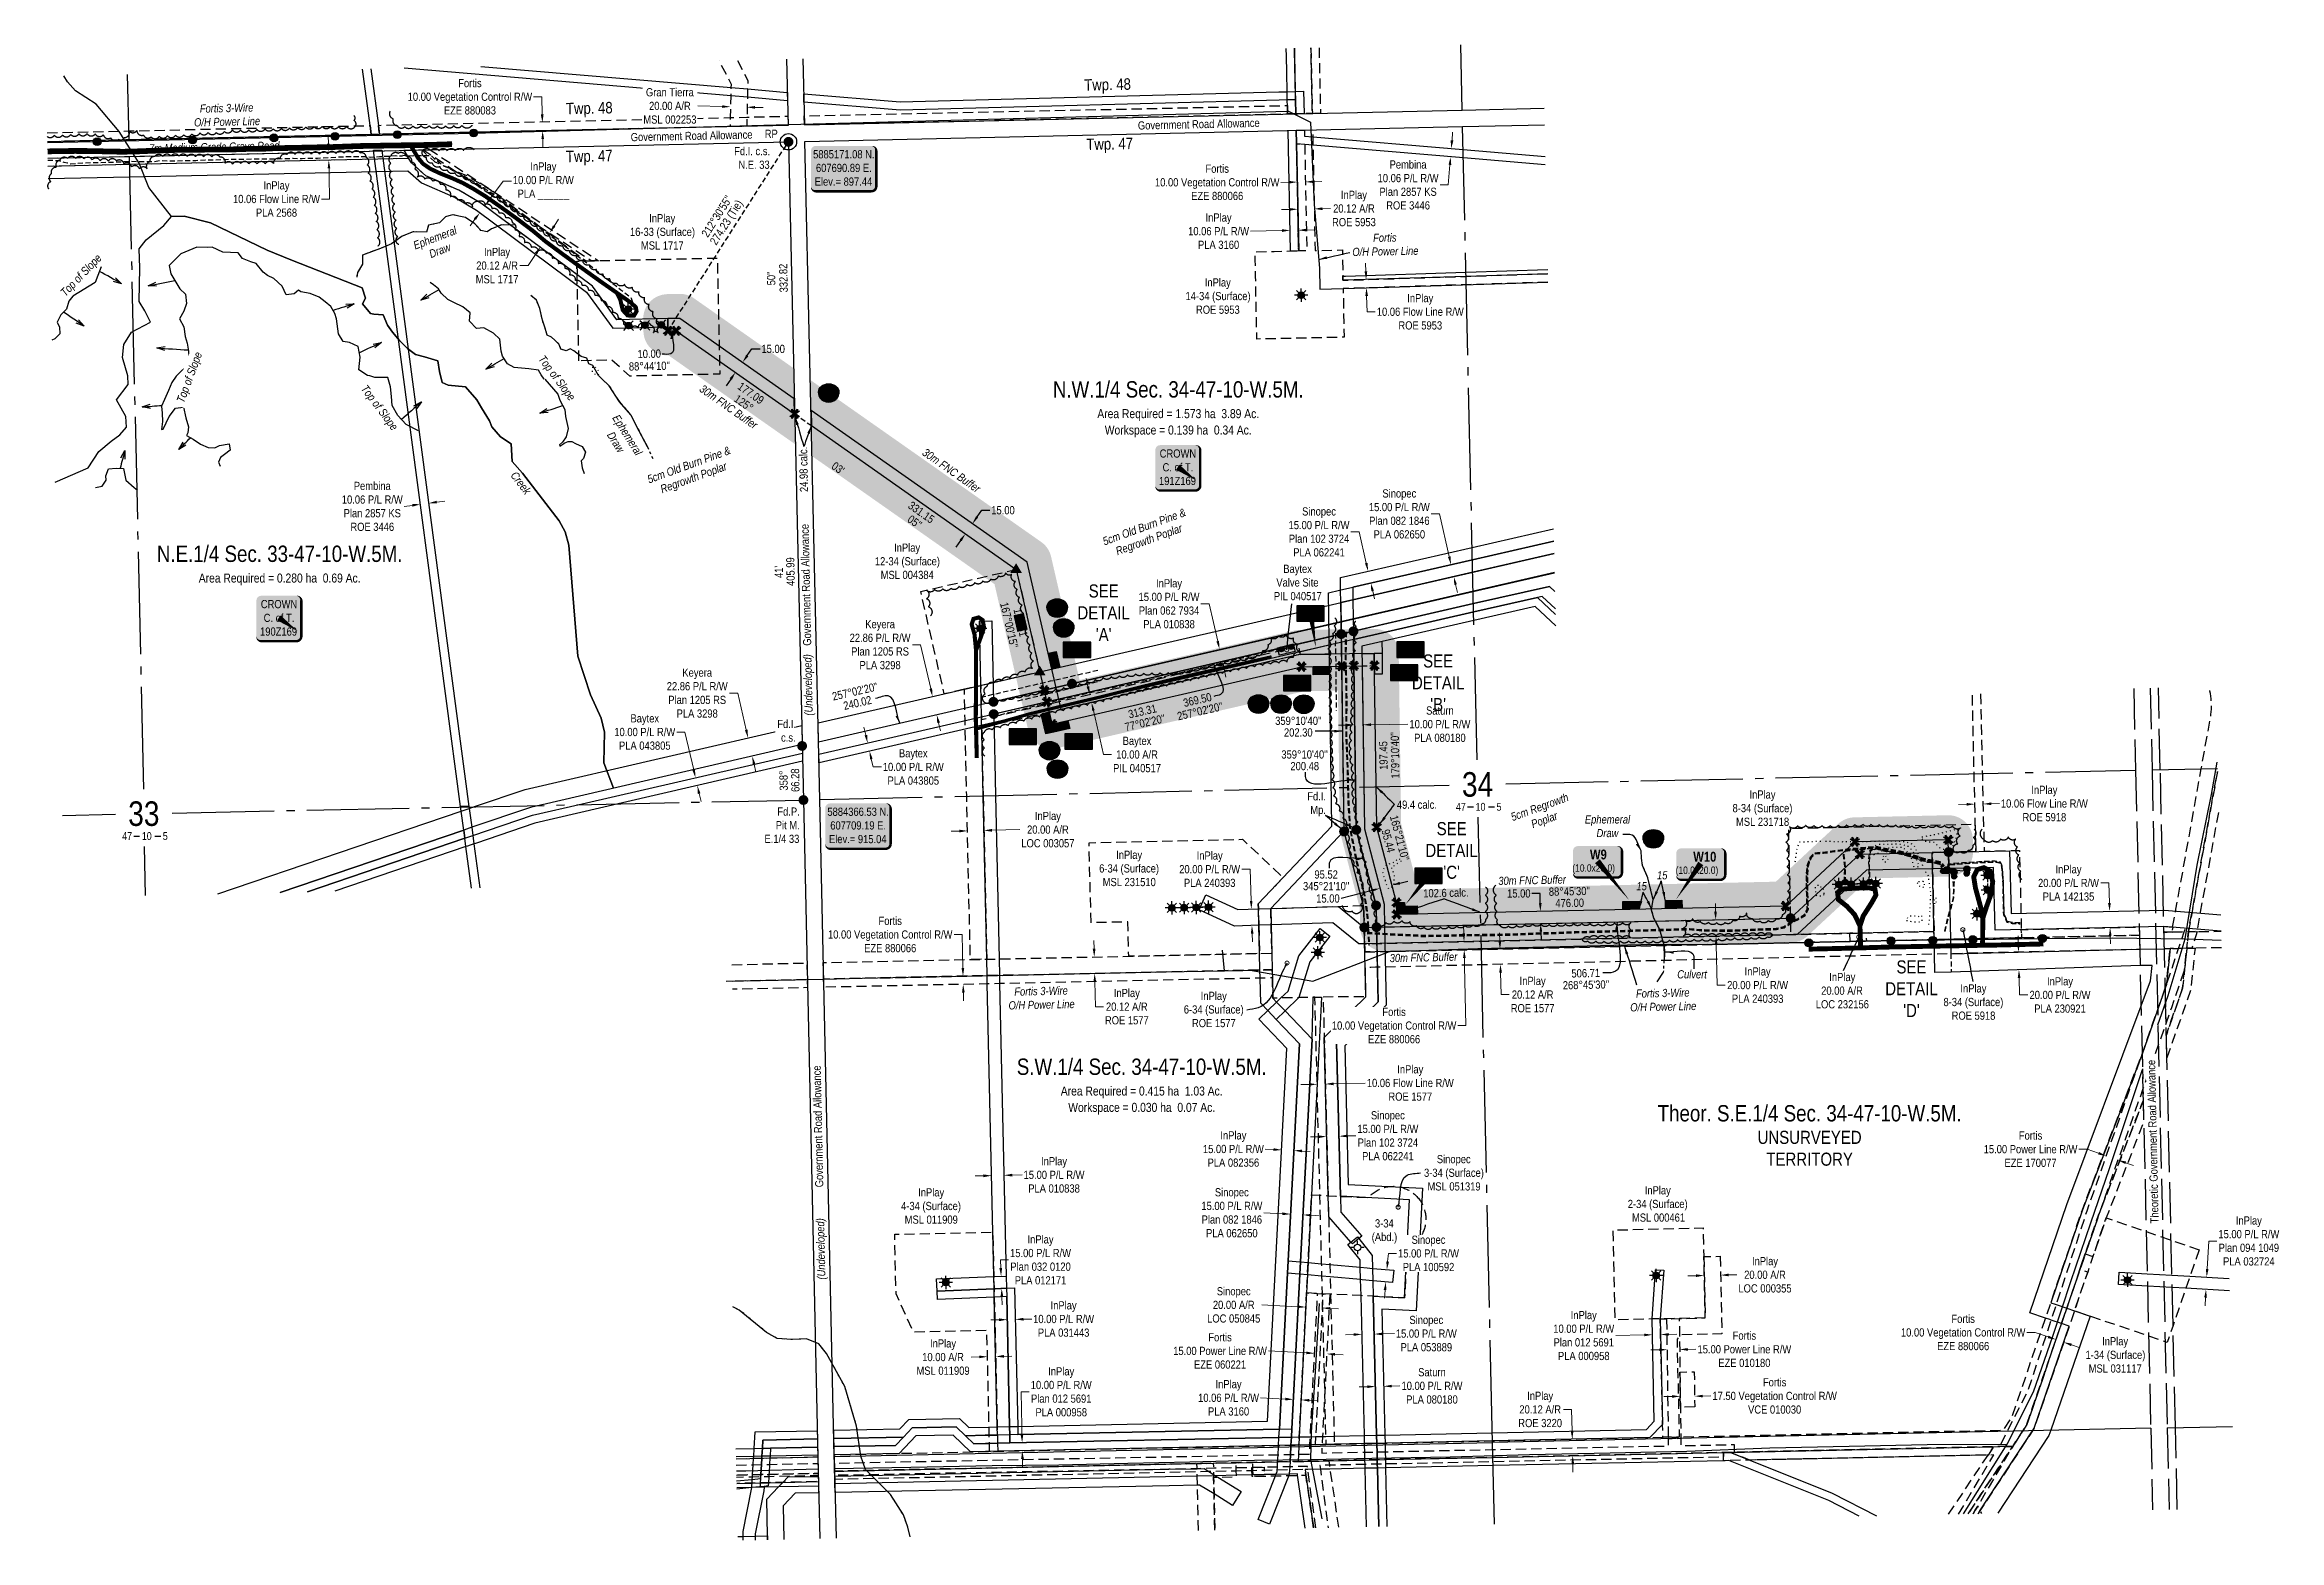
# Model space of a CAD drawing. Extents: x 605914 to 610440, y 5880595 to 5885290.
# Drawn here: x 606781 to 609514, y 5883462 to 5885290 of the extents above; entities that cross this region are included whole.
import ezdxf
from ezdxf.enums import TextEntityAlignment as Align

# ---------------------------------------------------------------- set-up
doc = ezdxf.new("R2010")
doc.units = 0
doc.header["$LTSCALE"] = 5
doc.header["$PDMODE"] = 34
doc.header["$PDSIZE"] = 0.03
for name, pattern in [('0', [1, 1, 0]), ('foc-ACCESSROAD', [3.75, 2.5, -1.25]), ('foc-FLOWLINE', [3.75, 2.5, -1.25]), ('foc-QUARTERLINE', [33, 25, -3, 2, -3]), ('foc-TIELINE', [1.875, 1.25, -0.625]), ('foc-TOPO', [1, 0.2, -0.8]), ('foc-TOPO-ephemeral', [6.25, 3.125, -0.625, 0.625, -0.625, 0.625, -0.625]), ('foc-UNSURVEYED', [12.5, 10, -2.5]), ('foc-WHEELTRACKS', [2, 0.4, -1.6]), ('POWERLINE5', [7.8, 2.4, -0.6, 0.6, -0.6, 0.6, -0.6, 2.4]), ('UG_PIPE', [1.875, 1.25, -0.625])]:
    doc.linetypes.add(name, pattern=pattern)
doc.layers.get('Defpoints').update_dxf_attribs({"color": 9})
for name, color, linetype in [('10', 1, 'Continuous'), ('35', 37, 'Continuous'), ('9', 3, 'Continuous'), ('AS-FENCE', 48, 'foc-FENCE'), ('AS-OWNER', 7, 'Continuous'), ('AS-PIPE-UG', 44, 'UG_PIPE'), ('AS-POWER', 104, 'foc-POWER'), ('AS-POWER-EXISTING', 72, 'POWERLINE5'), ('AS-ROADS', 254, 'Continuous'), ('AS-SYMBOL', 7, 'Continuous'), ('C-AR', 13, 'foc-ACCESSROAD'), ('C-FLOWLINE', 13, 'foc-FLOWLINE'), ('C-RW', 13, 'Continuous'), ('C-SYMBOL', 7, 'Continuous'), ('C-WS', 13, 'foc-ACCESSROAD'), ('C-WS-S', 8, 'Continuous'), ('D-TXT', 6, 'Continuous'), ('DETAIL-T', 7, 'Continuous'), ('F-AR', 190, 'foc-ACCESSROAD'), ('F-EZE', 190, 'foc-FLOWLINE'), ('F-RW', 190, 'Continuous'), ('F-VCE', 190, 'foc-FLOWLINE'), ('F-WS', 190, 'foc-ACCESSROAD'), ('F-WS-S', 8, 'Continuous'), ('L-AREAREQUIRED', 7, 'Continuous'), ('L-AREAWORK', 5, 'Continuous'), ('L-BD', 7, 'Continuous'), ('L-DETAIL-T', 3, 'Continuous'), ('L-MON', 1, 'Continuous'), ('L-MON-T', 1, 'Continuous'), ('L-QSEC', 8, 'foc-QUARTERLINE'), ('L-ROAD-T', 7, 'Continuous'), ('L-SEC', 7, 'Continuous'), ('L-SECLBL', 7, 'Continuous'), ('L-TIE', 7, 'foc-TIELINE'), ('L-UNS-T', 3, 'Continuous'), ('L-USEC', 7, 'foc-UNSURVEYED'), ('P-BUFFER-H 30m', 51, 'Continuous'), ('P-CROSSINGS', 250, 'Continuous'), ('P-FNC BUFFER-T', 40, 'Continuous'), ('P-PROPOSED', 10, 'Continuous'), ('P-PROPOSED-H', 21, 'Continuous'), ('P-TEMP-BLOCKS', 250, 'Continuous'), ('P-TEMP-H', 41, 'Continuous'), ('P-TEMP_WORKSPACE', 46, 'Continuous'), ('P-TXT', 4, 'Continuous'), ('T-BUSH', 110, '0'), ('T-BUSH-T', 110, 'Continuous'), ('T-CREEK', 160, 'Continuous'), ('T-DRAW', 143, 'foc-TOPO-ephemeral'), ('T-GENERAL', 48, 'foc-TOPO'), ('T-LOW-AREA', 48, 'foc-TOPO'), ('T-SLOPE', 48, 'Continuous'), ('T-WATER', 160, 'Continuous'), ('T-WATER-P3', 160, 'foc-WHEELTRACKS'), ('T-WATER-T', 170, 'Continuous')]:
    doc.layers.add(name, color=color, linetype=linetype)
for name, color, linetype, lineweight in [('AS-GENERAL', 48, 'Continuous', 18), ('C-AR-T', 13, 'Continuous', 9), ('C-FLOWLINE-T', 13, 'Continuous', 9), ('C-RW-T', 13, 'Continuous', 9), ('C-WS-T', 13, 'Continuous', 9), ('F-AR-T', 190, 'Continuous', 9), ('F-EZE-T', 190, 'Continuous', 9), ('F-FLOWLINE-T', 190, 'Continuous', 9), ('F-RW-T', 190, 'Continuous', 9), ('F-VCE-T', 190, 'Continuous', 9), ('F-WS-T', 190, 'Continuous', 9), ('T-TEXT', 48, 'Continuous', 18), ('T-TIE-T', 201, 'Continuous', 18)]:
    doc.layers.add(name, color=color, linetype=linetype, lineweight=lineweight)
doc.layers.add('AS-PIPE-AG', color=7, linetype='Continuous', true_color=0x7d00fa)
doc.layers.add('P-100m WELL BORE BUFFER', color=7, linetype='Continuous', true_color=0xf5ffd6)
doc.styles.add('100L', font='ARIALN.TTF', dxfattribs={"height": 11})
doc.styles.add('175L', font='ARIALN.TTF', dxfattribs={"height": 20})
doc.styles.add('80', font='ARIALN.TTF', dxfattribs={"height": 10})
doc.styles.add('80CG', font='ARIALN.TTF', dxfattribs={"height": 10})
doc.styles.add('80L', font='ARIALN.TTF', dxfattribs={"height": 10})
doc.styles.add('80LS', font='ARIALNI.TTF', dxfattribs={"height": 10})
doc.styles.add('BOLD', font='ARIALNB.TTF')
doc.styles.add('Crossing', font='ARIALN.TTF', dxfattribs={"height": 10})
doc.styles.add('foc-LtypeFont', font='ARIALN.TTF', dxfattribs={"height": 7.35})
doc.styles.add('SIMPLEX', font='ARIALN.TTF')
doc.linetypes.add('foc-FENCE', pattern='A,10,-1,["X",foc-LtypeFont,S=0.2,R=0,X=-0.625,Y=-0.75],-1.24', length=12.24)
doc.linetypes.add('foc-POWER', pattern='A,6,-1,["P",foc-LtypeFont,S=0.2,R=0,X=-0.625,Y=-0.75],-1.24,4', length=12.24)
doc.linetypes.add('foc-POWER-NOLINE', pattern='A,0,-4,["P",foc-LtypeFont,S=0.2,R=0,X=-0.625,Y=-0.75],-8.24', length=12.24)
doc.linetypes.add('foc-TOPO-flowdirection-NOLINE', pattern='A,0,[">",foc-LtypeFont,S=0.3,R=0,X=0,Y=-0.945],-20,[">",foc-LtypeFont,S=0.3,R=0,X=0,Y=-0.945],0', length=20)
doc.dimstyles.new('Compass 5 000', dxfattribs={"dimscale": 5, "dimtxt": 9, "dimasz": 2, "dimexe": 0.2, "dimexo": 0.0625, "dimgap": 0.5, "dimtad": 0, "dimtih": 1, "dimtoh": 1, "dimzin": 0, "dimdsep": 46, "dimtxsty": '80CG', "dimcen": 0.1, "dimse1": 1, "dimse2": 1, "dimclrd": 256, "dimclrt": 256, "dimaunit": 1, "dimadec": 4, "dimazin": 0, "dimtfac": 0.06, "dimtofl": 0, "dimtmove": 0, "dimatfit": 1, "dimfxl": 0.2, "dimtolj": 1, "dimtzin": 0, "dimlwd": -1, "dimarcsym": 0})

msp = doc.modelspace()

# ---------------------------------------------------------------- texts
at = {"layer": 'AS-POWER', "attachment_point": 1, "style": '80L'}
for s, width, gutter_width, insert, char_height, rotation in [('\\pi7.9707;{\\fArial Narrow|b0|i1|c0|p34;Fortis 3-Wire\\P\\pi0.57459;O/H Power Line}', 80.5814, 49.993, (606963.071, 5885216.415), 9.98865, 1.269087), ('\\pi26.295;{\\fArial Narrow|b0|i1|c0|p34;Fortis\\P\\pi0.57517;O/H Power Line}', 80.64081, 49.98, (608379.334, 5885058.089), 9.99597, 1.123023), ('\\pi7.9707;{\\fArial Narrow|b0|i1|c0|p34;Fortis 3-Wire\\P\\pi0.57459;O/H Power Line}', 80.5814, 49.993, (607958.909, 5884137.097), 9.98865, 1.269087)]:
    msp.add_mtext_dynamic_manual_height_columns(s, width=width, gutter_width=gutter_width, heights=[0], dxfattribs=dict(at, insert=insert, char_height=char_height, rotation=rotation))
at = {"layer": 'C-SYMBOL', "color": 3, "style": '175L'}
for s, height, p in [('N.W.1/4 Sec. 34-47-10-W.5M.', 19.99202, (608167.467, 5884852.479)), ('N.E.1/4 Sec. 33-47-10-W.5M.', 19.99202, (607068.777, 5884651.53)), ('S.W.1/4 Sec. 34-47-10-W.5M.', 19.99202, (608122.805, 5884024.518)), ('Theor. S.E.1/4 Sec. 34-47-10-W.5M.', 19.99194, (608939.469, 5883967.65))]:
    msp.add_text(s, height=height, dxfattribs=at).set_placement(p, align=Align.BOTTOM_CENTER)
at = {"layer": 'C-WS-T', "insert": (607496.43, 5885082.688), "char_height": 9.99597, "attachment_point": 1, "style": '80L'}
msp.add_mtext_dynamic_manual_height_columns('\\A1;\\pi24.164;InPlay\\P\\pi0.66381;16-33 (Surface)\\P\\pi14.079;MSL 1717', width=78.96344, gutter_width=49.98, heights=[0], dxfattribs=at)
at = {"layer": 'D-TXT', "color": 3, "char_height": 14, "attachment_point": 1, "rotation": 1.311563, "style": '80L'}
for s, insert in [('Twp. 48', (608052.385, 5885247.487)), ('Twp. 48', (607418.691, 5885218.593)), ('Twp. 47', (607418.619, 5885160.066)), ('Twp. 47', (608054.938, 5885174.901))]:
    msp.add_mtext_dynamic_manual_height_columns(s, width=56.42673, gutter_width=47.5, heights=[0], dxfattribs=dict(at, insert=insert))
at = {"layer": 'F-AR-T', "insert": (608946.581, 5884155.174), "char_height": 9.99597, "attachment_point": 1, "style": '175L'}
msp.add_mtext_dynamic_manual_height_columns('\\pi16.929;InPlay\\P\\pi7.0221;20.00 A/R\\P\\pi0.45923;LOC 232156', width=64.49446, gutter_width=99.96, heights=[0], dxfattribs=at)
at = {"layer": 'F-WS-T', "char_height": 9.99597, "attachment_point": 1, "style": '175L'}
for s, width, insert in [('\\pi24.164;InPlay\\P\\pi0.66381;14-34 (Surface)\\P\\pi13.459;ROE 5953', 78.96344, (608175.736, 5885004.217)), ('\\pi24.164;InPlay\\P\\pi0.66381;12-34 (Surface)\\P\\pi7.721;MSL 004384', 78.96344, (607795.886, 5884680.027)), ('\\pi12.027;Baytex\\P\\pi3.5651;Valve Site\\P\\pi0.4899;PIL 040517', 58.13956, (608283.876, 5884654.106)), ('\\pi20.98;InPlay\\P\\pi0.27855;8-34 (Surface)\\P\\pi4.5129;MSL 231718', 72.59491, (608844.958, 5884378.286)), ('\\pi24.164;InPlay\\P\\pi3.439;6-34 (Surface)\\P\\pi7.721;MSL 231510', 78.96344, (608067.365, 5884304.598)), ('\\pi20.98;InPlay\\P\\pi0.25469;6-34 (Surface)\\P\\pi10.275;ROE 1577', 72.59491, (608174.017, 5884132.202)), ('\\pi20.98;InPlay\\P\\pi0.27855;8-34 (Surface)\\P\\pi10.261;ROE 5918', 72.59491, (609102.868, 5884141.288)), ('\\pi15.92;Sinopec\\P\\pi0.27855;3-34 (Surface)\\P\\pi4.5129;MSL 051319', 72.59491, (608467.726, 5883932.572)), ('\\pi24.164;InPlay\\P\\pi3.2992;4-34 (Surface)\\P\\pi7.6971;MSL 011909', 78.96344, (607825.306, 5883891.953)), ('\\pi20.98;InPlay\\P\\pi0.21037;2-34 (Surface)\\P\\pi5.314;MSL 000461', 72.59491, (608716.916, 5883894.454)), ('\\pi4.3457;3-34\\P\\pi0.39438;(Abd.)', 30.58575, (608403.649, 5883854.09)), ('\\pi20.98;InPlay\\P\\pi0.6638;1-34 (Surface)\\P\\pi4.5265;MSL 031117', 72.59491, (609276.12, 5883710.007))]:
    msp.add_mtext_dynamic_manual_height_columns(s, width=width, gutter_width=99.96, heights=[0], dxfattribs=dict(at, insert=insert))
at = {"layer": 'L-AREAREQUIRED', "color": 5, "style": '100L'}
for s, p in [('Area Required = 1.573 ha  3.89 Ac.', (608167.467, 5884829.988)), ('Area Required = 0.280 ha  0.69 Ac.', (607068.777, 5884629.039)), ('Area Required = 0.415 ha  1.03 Ac.', (608122.805, 5884002.027))]:
    msp.add_text(s, height=10.99561, dxfattribs=at).set_placement(p, align=Align.BOTTOM_CENTER)
at = {"layer": 'L-AREAWORK', "color": 5, "style": '100L'}
for s, p in [('Workspace = 0.139 ha  0.34 Ac.', (608167.467, 5884809.995)), ('Workspace = 0.030 ha  0.07 Ac.', (608122.805, 5883982.035))]:
    msp.add_text(s, height=10.99561, dxfattribs=at).set_placement(p, align=Align.BOTTOM_CENTER)
at = {"layer": 'L-BD', "style": '80L'}
for s, height, rotation, p in [("212°30'55''", 9.99601, 57.4853, (607603.222, 5885080.036)), ('274.23 (Tie)', 9.99601, 57.4853, (607615.866, 5885071.977)), ("50''", 9.996, 91.3025, (607669.691, 5885004.215)), ('332.82', 9.996, 91.3025, (607684.681, 5885004.555)), ('10.00', 9.996, 1.2641, (607520.612, 5884911.966)), ("88°44'10''", 9.996, 1.2641, (607520.943, 5884896.976)), ('125°', 9.996, 324.9486, (607636.306, 5884851.557)), ('177.09', 9.996, 324.9486, (607644.918, 5884863.832)), ('24.98 calc.', 9.99601, 91.3025, (607709.082, 5884770.646)), ("03'", 9.996, 324.9486, (607751.532, 5884772.248)), ('331.15', 9.996, 324.9486, (607853.396, 5884718.185)), ("05''", 9.996, 324.9486, (607845.215, 5884706.524)), ("41'", 9.996, 91.3025, (607679.1, 5884645.357)), ('405.99', 9.996, 91.3025, (607693.34, 5884645.68)), ("167°00'15''", 9.99601, 282.9956, (607960.761, 5884580.406)), ('257°02\'20"', 9.996, 12.9619, (607772.089, 5884499.205)), ('240.02', 9.996, 12.9619, (607775.284, 5884485.323)), ('313.31', 9.996, 12.9616, (608123.654, 5884474.974)), ("257°02'20''", 9.99601, 12.9616, (608194.11, 5884475.073)), ('369.50', 9.996, 12.9616, (608190.915, 5884488.955)), ("77°02'20''", 9.996, 12.9616, (608126.849, 5884461.092)), ('197.45', 9.996, 90.8226, (608418.35, 5884420.92)), ("179°10'40''", 9.99601, 90.8226, (608432.593, 5884421.125)), ('358°', 9.996, 91.3025, (607684.897, 5884390.392)), ('66.28', 9.996, 91.3025, (607699.137, 5884390.715)), ("165°21'10''", 9.99601, 284.6479, (608438.126, 5884320.133)), ('95.44', 9.996, 284.6479, (608424.345, 5884316.531)), ("88°45'30''", 9.996, 1.2423, (608645.781, 5884254.977)), ('102.6 calc.', 9.99601, 1.2423, (608494.729, 5884253.202)), ('476.00', 9.996, 1.2423, (608646.09, 5884240.736)), ('506.71', 9.996, 1.2423, (608665.719, 5884154.886)), ("268°45'30''", 9.99601, 1.2423, (608666.028, 5884140.645))]:
    msp.add_text(s, height=height, rotation=rotation, dxfattribs=at).set_placement(p, align=Align.MIDDLE)
for s, height, p in [("359°10'40''", 9.99601, (608314.362, 5884463.395)), ('202.30', 9.996, (608314.236, 5884449.151)), ("359°10'40''", 9.99601, (608321.922, 5884422.227)), ('200.48', 9.996, (608322.127, 5884407.984)), ('49.4 calc.', 9.996, (608459.318, 5884361.05)), ("345°21'10''", 9.99601, (608348.403, 5884261.285)), ('95.52', 9.996, (608348.315, 5884275.529))]:
    msp.add_text(s, height=height, dxfattribs=at).set_placement(p, align=Align.MIDDLE)
at = {"layer": 'L-BD', "insert": (607974.641, 5884583.609), "char_height": 9.996, "width": 17.82268, "attachment_point": 5, "rotation": 282.9956, "style": '80L', "bg_fill": 1, "box_fill_scale": 1.15, "bg_fill_color": 51, "bg_fill_transparency": 0}
msp.add_mtext('128.61', dxfattribs=at)
at = {"layer": 'L-DETAIL-T', "attachment_point": 5, "style": '80CG'}
for s, insert, char_height, width in [("SEE DETAIL\\P'A'", (608076.273, 5884595.429), 15.9872, 63.58537), ("SEE DETAIL 'B'", (608485.255, 5884509.852), 15.98724, 87.69709), ("SEE DETAIL 'C'", (608501.758, 5884304.775), 15.98724, 63.58537), ("SEE DETAIL 'D'", (609064.008, 5884135.887), 15.98724, 63.58537)]:
    msp.add_mtext(s, dxfattribs=dict(at, insert=insert, char_height=char_height, width=width))
at = {"layer": 'L-ROAD-T', "style": '80L'}
for height, rotation, p in [(9.99597, 1.311613, (608192.566, 5885192.653)), (9.99202, 1.269087, (607572.439, 5885178.376)), (9.99597, 91.27204, (607712.167, 5884629.53)), (9.99597, 91.27204, (607726.934, 5883967.594))]:
    msp.add_text('Government Road Allowance', height=height, rotation=rotation, dxfattribs=at).set_placement(p, align=Align.MIDDLE_CENTER)
at = {"layer": 'L-UNS-T', "color": 3, "insert": (608939.469, 5883940.744), "char_height": 16, "attachment_point": 5, "style": '80L'}
msp.add_mtext_dynamic_manual_height_columns('UNSURVEYED TERRITORY', width=126.41427, gutter_width=47.5, heights=[0], dxfattribs=at)
at = {"layer": 'P-FNC BUFFER-T', "char_height": 9.98762, "attachment_point": 1, "style": '80L'}
for insert, rotation in [((607586.765, 5884874.973), 324.948611), ((607859.17, 5884797.186), 324.948611), ((608558.739, 5884272.667), 1.2423)]:
    msp.add_mtext_dynamic_manual_height_columns('{\\fArial Narrow|b0|i1|c0|p34;30m FNC Buffer}', width=90.1868, gutter_width=49.98, heights=[0], dxfattribs=dict(at, insert=insert, rotation=rotation))
at = {"layer": 'T-BUSH-T', "char_height": 9.99202, "attachment_point": 2, "rotation": 20, "style": '80LS'}
for s, insert, width in [('5cm Old Burn Pine & Regrowth Poplar', (607567.409, 5884781.019), 106.81556), ('5cm Old Burn Pine & Regrowth Poplar', (608124.15, 5884705.261), 106.81556), ('5cm Regrowth Poplar', (608607.599, 5884362.655), 73.60196)]:
    msp.add_mtext(s, dxfattribs=dict(at, insert=insert, width=width))
at = {"layer": 'T-TEXT', "style": '80LS'}
for s, height, rotation, p in [('7m Medium Grade Grave Road', 9.99202, 1.269087, (606988.837, 5885164.825)), ('(Undeveloped)', 9.99597, 91.27204, (607714.763, 5884507.216)), ('(Undeveloped)', 9.99597, 91.27204, (607730.277, 5883817.836))]:
    msp.add_text(s, height=height, rotation=rotation, dxfattribs=at).set_placement(p, align=Align.MIDDLE_CENTER)
at = {"layer": 'T-TIE-T', "char_height": 9.9916, "attachment_point": 1, "style": '80L'}
for insert in [(608726.784, 5884266.254), (608751.927, 5884279.547)]:
    msp.add_mtext_dynamic_manual_height_columns('\\pi0.89849;{\\fArial Narrow|b0|i1|c0|p34;15}', width=13.01539, gutter_width=49.98, heights=[0], dxfattribs=dict(at, insert=insert))
at = {"layer": 'T-WATER-T', "char_height": 9.9916, "attachment_point": 1, "style": '80L'}
for s, width, insert, rotation in [('\\pi0.32599;{\\fArial Narrow|b0|i1|c0|p34;Ephemeral\\P\\pi14.581;Draw}', 55.93293, (607230.706, 5885048.498), 20.924428), ('\\pi0.32599;{\\fArial Narrow|b0|i1|c0|p34;Ephemeral\\P\\pi14.581;Draw}', 55.93293, (607483.372, 5884839.151), 302.078513), ('\\pi0.56171;{\\fArial Narrow|b0|i1|c0|p34;Creek}', 31.22091, (607358.053, 5884769.65), 307.455067)]:
    msp.add_mtext_dynamic_manual_height_columns(s, width=width, gutter_width=49.98, heights=[0], dxfattribs=dict(at, insert=insert, rotation=rotation))
at = {"layer": 'T-WATER-T', "insert": (608664.342, 5884347.814), "char_height": 9.9916, "attachment_point": 1, "style": '80L'}
msp.add_mtext_dynamic_manual_height_columns('\\pi0.32599;{\\fArial Narrow|b0|i1|c0|p34;Ephemeral\\P\\pi14.581;Draw}', width=55.93293, gutter_width=49.98, heights=[0], dxfattribs=at)

# ---------------------------------------------------------------- blocks, each defined once
blk = doc.blocks.new('L-SECLBL')
at = {"layer": '9', "color": 7}
for p, q in [((-5.1, -27.8), (-12.3, -27.8)), ((20.7, -27.8), (13.5, -27.8))]:
    blk.add_line(p, q, dxfattribs=at)
at = {"layer": '10', "color": 2, "style": 'SIMPLEX'}
blk.add_attdef('SEC', text='', height=30, dxfattribs=at).set_placement((0, 0), align=Align.MIDDLE)
at = {"layer": '10', "color": 5, "style": '80L'}
blk.add_attdef('TWP', text='', height=9.5, dxfattribs=at).set_placement((-14.4, -27.4), align=Align.MIDDLE_RIGHT)
blk.add_attdef('RGE', text='', height=9.5, dxfattribs=at).set_placement((3.6, -27.4), align=Align.MIDDLE_CENTER)
blk.add_attdef('MER', text='', height=9.5, dxfattribs=at).set_placement((23.2, -27.4), align=Align.MIDDLE_LEFT)
blk = doc.blocks.new('*U420')
h = blk.add_hatch(color=255)
edge = h.paths.add_edge_path()
edge.add_line((-21.5, -28.5), (21.5, -28.5))
edge.add_arc((21.5, -22.5), 6, 270, 360)
edge.add_line((27.5, -22.5), (27.5, 21))
edge.add_arc((21.5, 21), 6, 0, 90)
edge.add_line((21.5, 27), (-21.5, 27))
edge.add_arc((-21.5, 21), 6, 90, 180)
edge.add_line((-27.5, 21), (-27.5, -22.5))
edge.add_arc((-21.5, -22.5), 6, 180, 270)
at = {"color": 14, "flags": 128}
blk.add_lwpolyline([(-21.5, -28.5, 3, 3, 0), (21.5, -28.5, 3, 3, 0.414214), (27.5, -22.5, 3, 3, 0), (27.5, 21, 3, 0, 0.414214), (21.5, 27, 0, 0, 0), (-21.5, 27, 0, 0, 0.414214), (-27.5, 21, 0, 0, 0), (-27.5, -22.5, 0, 3, 0.414214)], format="xyseb", close=True, dxfattribs=at)
blk.add_lwpolyline([(22.7, -16.2, 0, 7.5, 0), (0, 0, 0, 0, 0)], format="xyseb", dxfattribs=at)
at = {"color": 14, "style": '80'}
blk.add_attdef('ENTER_TEXT_001', (-26.8, -4.9), '', height=10, dxfattribs=at)
blk = doc.blocks.new('*D388')
at = {"layer": 'C-AR-T', "transparency": 16777216}
for p, q in [((607404.4, 5885068.1), (607409.9, 5885076.5)), ((607382.3, 5885034.6), (607372.5, 5885019.7)), ((607372.5, 5885019.7), (607362.5, 5885019.7))]:
    blk.add_line(p, q, dxfattribs=at)
for points in [[(607403, 5885069.1), (607405.8, 5885067.2), (607398.9, 5885059.8)], [(607380.9, 5885035.5), (607383.7, 5885033.7), (607387.8, 5885043)]]:
    blk.add_solid(points, dxfattribs=at)
at = {"layer": 'Defpoints', "color": 0, "transparency": 16777216}
for p in [(607397.1, 5885061), (607386, 5885044.2), (607387.8, 5885043)]:
    blk.add_point(p, dxfattribs=at)
at = {"layer": 'C-AR-T', "transparency": 16777216, "insert": (607334.6, 5885019.7), "char_height": 10, "attachment_point": 5, "style": '80CG'}
blk.add_mtext('\\A1;InPlay\\P20.12 A/R\\PMSL 1717', dxfattribs=at)
blk = doc.blocks.new('*D389')
at = {"layer": 'C-FLOWLINE-T', "transparency": 16777216}
for p, q in [((607128.4, 5885168.7), (607128.2, 5885178.7)), ((607129.1, 5885138.6), (607129.3, 5885128.6)), ((607129.9, 5885101.1), (607129.3, 5885128.6)), ((607119.9, 5885101.1), (607129.9, 5885101.1))]:
    blk.add_line(p, q, dxfattribs=at)
for points in [[(607130.1, 5885168.7), (607126.7, 5885168.6), (607128.6, 5885158.7)], [(607130.7, 5885138.7), (607127.4, 5885138.6), (607128.8, 5885148.6)]]:
    blk.add_solid(points, dxfattribs=at)
at = {"layer": 'Defpoints', "color": 0, "transparency": 16777216}
for p in [(607087.7, 5885157.8), (607087.9, 5885147.7), (607128.8, 5885148.6)]:
    blk.add_point(p, dxfattribs=at)
at = {"layer": 'C-FLOWLINE-T', "transparency": 16777216, "insert": (607064.9, 5885101.1), "char_height": 10, "attachment_point": 5, "style": '80CG'}
blk.add_mtext('\\A1;InPlay\\P10.06 Flow Line R/W\\PPLA 2568', dxfattribs=at)
blk = doc.blocks.new('*D390')
at = {"layer": 'Defpoints', "color": 0, "transparency": 16777216}
for p in [(607595.5, 5884431.8), (607641.5, 5884442.4), (607600.6, 5884409.5)]:
    blk.add_point(p, dxfattribs=at)
at = {"layer": 'F-RW-T', "transparency": 16777216}
for p, q in [((607628.8, 5884497.2), (607618.8, 5884497.2)), ((607639.2, 5884452.2), (607628.8, 5884497.2)), ((607648.9, 5884410.4), (607651.1, 5884400.6))]:
    blk.add_line(p, q, dxfattribs=at)
for points in [[(607640.8, 5884452.5), (607637.6, 5884451.8), (607641.5, 5884442.4)], [(607650.5, 5884410.7), (607647.2, 5884410), (607646.6, 5884420.1)]]:
    blk.add_solid(points, dxfattribs=at)
at = {"layer": 'F-RW-T', "transparency": 16777216, "insert": (607579.3, 5884497.2), "char_height": 10, "attachment_point": 5, "style": '80CG'}
blk.add_mtext('\\A1;Keyera\\P22.86 P/L R/W\\PPlan 1205 RS\\PPLA 3298', dxfattribs=at)
blk = doc.blocks.new('*D391')
at = {"layer": 'Defpoints', "color": 0, "transparency": 16777216}
for p in [(607672.5, 5884415.8), (607674.8, 5884406.1), (607577.2, 5884393.8)]:
    blk.add_point(p, dxfattribs=at)
at = {"layer": 'F-VCE-T', "transparency": 16777216}
for p, q in [((607564.3, 5884449.6), (607554.3, 5884449.6)), ((607575, 5884403.6), (607564.3, 5884449.6)), ((607581.7, 5884374.3), (607584, 5884364.6))]:
    blk.add_line(p, q, dxfattribs=at)
for points in [[(607576.6, 5884403.9), (607573.3, 5884403.2), (607577.2, 5884393.8)], [(607583.3, 5884374.7), (607580.1, 5884373.9), (607579.5, 5884384.1)]]:
    blk.add_solid(points, dxfattribs=at)
at = {"layer": 'F-VCE-T', "transparency": 16777216, "insert": (607515.2, 5884449.6), "char_height": 10, "attachment_point": 5, "style": '80CG'}
blk.add_mtext('\\A1;Baytex\\P10.00 P/L R/W\\PPLA 043805', dxfattribs=at)
blk = doc.blocks.new('*D392')
at = {"layer": 'Defpoints', "color": 0, "transparency": 16777216}
for p in [(607217.8, 5884902), (607227.8, 5884903.3), (607250.9, 5884729.3)]:
    blk.add_point(p, dxfattribs=at)
at = {"layer": 'F-RW-T', "transparency": 16777216}
for p, q in [((607231, 5884726.7), (607221.1, 5884725.4)), ((607260.8, 5884730.7), (607270.7, 5884732))]:
    blk.add_line(p, q, dxfattribs=at)
for points in [[(607230.8, 5884728.4), (607231.2, 5884725.1), (607240.9, 5884728)], [(607260.6, 5884732.3), (607261, 5884729), (607250.9, 5884729.3)]]:
    blk.add_solid(points, dxfattribs=at)
at = {"layer": 'F-RW-T', "transparency": 16777216, "insert": (607182, 5884725.4), "char_height": 10, "attachment_point": 5, "style": '80CG'}
blk.add_mtext('\\A1;Pembina\\P10.06 P/L R/W\\PPlan 2857 KS\\PROE 3446', dxfattribs=at)
blk = doc.blocks.new('*D394')
at = {"layer": 'Defpoints', "color": 0, "transparency": 16777216}
for p in [(608334.1, 5883690.2), (608335, 5883708.2), (608350, 5883707.4)]:
    blk.add_point(p, dxfattribs=at)
at = {"layer": 'F-EZE-T', "transparency": 16777216}
for p, q in [((608324.1, 5883690.7), (608277.7, 5883693.1)), ((608359.1, 5883689), (608369, 5883688.5))]:
    blk.add_line(p, q, dxfattribs=at)
for points in [[(608324.2, 5883692.4), (608324, 5883689.1), (608334.1, 5883690.2)], [(608359.1, 5883690.6), (608359, 5883687.3), (608349.1, 5883689.5)]]:
    blk.add_solid(points, dxfattribs=at)
at = {"layer": 'F-EZE-T', "transparency": 16777216, "insert": (608218.6, 5883693.1), "char_height": 10, "attachment_point": 5, "style": '80CG'}
blk.add_mtext('\\A1;Fortis\\P15.00 Power Line R/W\\PEZE 060221', dxfattribs=at)
blk = doc.blocks.new('*D395')
at = {"layer": 'Defpoints', "color": 0, "transparency": 16777216}
for p in [(608313, 5885121.9), (608313.1, 5885118.4), (608323.1, 5885118.6)]:
    blk.add_point(p, dxfattribs=at)
at = {"layer": 'F-EZE-T', "transparency": 16777216}
for p, q in [((608303, 5885121.7), (608293, 5885121.5)), ((608333, 5885122.3), (608343, 5885122.5))]:
    blk.add_line(p, q, dxfattribs=at)
for points in [[(608303, 5885123.3), (608303.1, 5885120), (608313, 5885121.9)], [(608333, 5885123.9), (608333.1, 5885120.6), (608323, 5885122.1)]]:
    blk.add_solid(points, dxfattribs=at)
at = {"layer": 'F-EZE-T', "transparency": 16777216, "insert": (608215.1, 5885121.5), "char_height": 10, "attachment_point": 5, "style": '80CG'}
blk.add_mtext('\\A1;Fortis\\P10.00 Vegetation Control R/W\\PEZE 880066', dxfattribs=at)
blk = doc.blocks.new('*D396')
at = {"layer": 'Defpoints', "color": 0, "transparency": 16777216}
for p in [(608453.6, 5884192), (608453.9, 5884182), (608517.1, 5884183.5)]:
    blk.add_point(p, dxfattribs=at)
at = {"layer": 'F-VCE-T', "transparency": 16777216}
for p, q in [((608516.7, 5884203.4), (608516.4, 5884213.4)), ((608517.4, 5884173.5), (608517.6, 5884163.5)), ((608519.3, 5884090.8), (608517.6, 5884163.5)), ((608509.3, 5884090.8), (608519.3, 5884090.8))]:
    blk.add_line(p, q, dxfattribs=at)
for points in [[(608518.3, 5884203.5), (608515, 5884203.4), (608516.9, 5884193.4)], [(608519, 5884173.5), (608515.7, 5884173.4), (608517.1, 5884183.5)]]:
    blk.add_solid(points, dxfattribs=at)
at = {"layer": 'F-VCE-T', "transparency": 16777216, "insert": (608431.4, 5884090.8), "char_height": 10, "attachment_point": 5, "style": '80CG', "bg_fill": 3, "box_fill_scale": 1.1, "bg_fill_color": 256, "bg_fill_true_color": 13158600, "bg_fill_transparency": 0}
blk.add_mtext('\\A1;Fortis\\P10.00 Vegetation Control R/W\\PEZE 880066', dxfattribs=at)
blk = doc.blocks.new('*D397')
at = {"layer": 'Defpoints', "color": 0, "transparency": 16777216}
for p in [(607909.8, 5884328.8), (607909.9, 5884320.7), (607929.9, 5884321.2)]:
    blk.add_point(p, dxfattribs=at)
at = {"layer": 'F-AR-T', "transparency": 16777216}
for p, q in [((607899.8, 5884328.6), (607889.8, 5884328.4)), ((607939.7, 5884329.5), (607973.8, 5884330.3))]:
    blk.add_line(p, q, dxfattribs=at)
for points in [[(607899.7, 5884330.3), (607899.8, 5884326.9), (607909.8, 5884328.8)], [(607939.7, 5884331.2), (607939.8, 5884327.8), (607929.7, 5884329.3)]]:
    blk.add_solid(points, dxfattribs=at)
at = {"layer": 'F-AR-T', "transparency": 16777216, "insert": (608008.1, 5884330.3), "char_height": 10, "attachment_point": 5, "style": '80CG'}
blk.add_mtext('\\A1;InPlay\\P20.00 A/R\\PLOC 003057', dxfattribs=at)
blk = doc.blocks.new('*D398')
at = {"layer": 'Defpoints', "color": 0, "transparency": 16777216}
for p in [(608323.2, 5883741.4), (608323.5, 5883746.7), (608343.2, 5883740.4)]:
    blk.add_point(p, dxfattribs=at)
at = {"layer": 'F-AR-T', "transparency": 16777216}
for p, q in [((608313.5, 5883747.2), (608269.7, 5883749.4)), ((608353.4, 5883745.1), (608363.4, 5883744.6))]:
    blk.add_line(p, q, dxfattribs=at)
for points in [[(608313.6, 5883748.8), (608313.4, 5883745.5), (608323.5, 5883746.7)], [(608353.5, 5883746.8), (608353.4, 5883743.5), (608343.5, 5883745.6)]]:
    blk.add_solid(points, dxfattribs=at)
at = {"layer": 'F-AR-T', "transparency": 16777216, "insert": (608235.3, 5883749.4), "char_height": 10, "attachment_point": 5, "style": '80CG'}
blk.add_mtext('\\A1;Sinopec\\P20.00 A/R\\PLOC 050845', dxfattribs=at)
blk = doc.blocks.new('*D399')
at = {"layer": 'Defpoints', "color": 0, "transparency": 16777216}
for p in [(607934.2, 5883686.2), (607934.2, 5883686.1), (607944.2, 5883686.4)]:
    blk.add_point(p, dxfattribs=at)
at = {"layer": 'F-AR-T', "transparency": 16777216}
for p, q in [((607924.2, 5883685.8), (607914.2, 5883685.6)), ((607954.2, 5883686.5), (607964.2, 5883686.8))]:
    blk.add_line(p, q, dxfattribs=at)
for points in [[(607924.2, 5883687.5), (607924.3, 5883684.2), (607934.2, 5883686.1)], [(607954.2, 5883688.2), (607954.3, 5883684.9), (607944.2, 5883686.3)]]:
    blk.add_solid(points, dxfattribs=at)
at = {"layer": 'F-AR-T', "transparency": 16777216, "insert": (607879.9, 5883685.6), "char_height": 10, "attachment_point": 5, "style": '80CG'}
blk.add_mtext('\\A1;InPlay\\P10.00 A/R\\PMSL 011909', dxfattribs=at)
blk = doc.blocks.new('*D400')
at = {"layer": 'Defpoints', "color": 0, "transparency": 16777216}
for p in [(608178.9, 5884522.9), (608181.1, 5884513.1), (608061.5, 5884485.8)]:
    blk.add_point(p, dxfattribs=at)
at = {"layer": 'F-AR-T', "transparency": 16777216}
for p, q in [((608057, 5884505.3), (608054.8, 5884515)), ((608063.7, 5884476), (608076, 5884422.1)), ((608076, 5884422.1), (608086, 5884422.1))]:
    blk.add_line(p, q, dxfattribs=at)
for points in [[(608058.7, 5884505.7), (608055.4, 5884504.9), (608059.3, 5884495.5)], [(608065.3, 5884476.4), (608062.1, 5884475.7), (608061.5, 5884485.8)]]:
    blk.add_solid(points, dxfattribs=at)
at = {"layer": 'F-AR-T', "transparency": 16777216, "insert": (608117.1, 5884422.1), "char_height": 10, "attachment_point": 5, "style": '80CG'}
blk.add_mtext('\\A1;Baytex\\P10.00 A/R\\PPIL 040517', dxfattribs=at)
blk = doc.blocks.new('*D401')
at = {"layer": 'Defpoints', "color": 0, "transparency": 16777216}
for p in [(608304.2, 5885062.8), (608304.3, 5885059.3), (608314.3, 5885059.5)]:
    blk.add_point(p, dxfattribs=at)
at = {"layer": 'F-RW-T', "transparency": 16777216}
for p, q in [((608294.2, 5885062.6), (608255.9, 5885061.8)), ((608324.2, 5885063.2), (608334.2, 5885063.4))]:
    blk.add_line(p, q, dxfattribs=at)
for points in [[(608294.2, 5885064.3), (608294.3, 5885060.9), (608304.2, 5885062.8)], [(608324.2, 5885064.9), (608324.3, 5885061.5), (608314.2, 5885063)]]:
    blk.add_solid(points, dxfattribs=at)
at = {"layer": 'F-RW-T', "transparency": 16777216, "insert": (608216.8, 5885061.8), "char_height": 10, "attachment_point": 5, "style": '80CG'}
blk.add_mtext('\\A1;InPlay\\P10.06 P/L R/W\\PPLA 3160', dxfattribs=at)
blk = doc.blocks.new('*D402')
at = {"layer": 'Defpoints', "color": 0, "transparency": 16777216}
for p in [(607976.6, 5883580.9), (608016.9, 5883581.8), (608017.1, 5883571.9)]:
    blk.add_point(p, dxfattribs=at)
at = {"layer": 'F-RW-T', "transparency": 16777216}
for p, q in [((607985.3, 5883643.1), (607975.3, 5883643.1)), ((607975.3, 5883643.1), (607976.2, 5883600.9)), ((607976.4, 5883590.9), (607976.2, 5883600.9)), ((607977, 5883561.1), (607977.2, 5883551.1))]:
    blk.add_line(p, q, dxfattribs=at)
for points in [[(607978, 5883590.9), (607974.7, 5883590.9), (607976.6, 5883580.9)], [(607978.7, 5883561.1), (607975.3, 5883561), (607976.8, 5883571.1)]]:
    blk.add_solid(points, dxfattribs=at)
at = {"layer": 'F-RW-T', "transparency": 16777216, "insert": (608024.4, 5883643.1), "char_height": 10, "attachment_point": 5, "style": '80CG'}
blk.add_mtext('\\A1;InPlay\\P10.00 P/L R/W\\PPlan 012 5691\\PPLA 000958', dxfattribs=at)
blk = doc.blocks.new('*D403')
at = {"layer": 'Defpoints', "color": 0, "transparency": 16777216}
for p in [(607935, 5883783.8), (607935.7, 5883768.8), (607950.9, 5883784.4)]:
    blk.add_point(p, dxfattribs=at)
at = {"layer": 'F-RW-T', "transparency": 16777216}
for p, q in [((607950.5, 5883794.4), (607950.1, 5883804.4)), ((607960.1, 5883804.4), (607950.1, 5883804.4)), ((607951.9, 5883759.4), (607952.3, 5883749.4))]:
    blk.add_line(p, q, dxfattribs=at)
for points in [[(607952.1, 5883794.5), (607948.8, 5883794.3), (607950.9, 5883784.4)], [(607953.6, 5883759.5), (607950.2, 5883759.4), (607951.5, 5883769.4)]]:
    blk.add_solid(points, dxfattribs=at)
at = {"layer": 'F-RW-T', "transparency": 16777216, "insert": (607999.1, 5883804.4), "char_height": 10, "attachment_point": 5, "style": '80CG'}
blk.add_mtext('\\A1;InPlay\\P15.00 P/L R/W\\PPlan 032 0120\\PPLA 012171', dxfattribs=at)
blk = doc.blocks.new('*D404')
at = {"layer": 'Defpoints', "color": 0, "transparency": 16777216}
for p in [(607968.3, 5883731.7), (607959.7, 5883672.5), (607969.6, 5883672.7)]:
    blk.add_point(p, dxfattribs=at)
at = {"layer": 'F-RW-T', "transparency": 16777216}
for p, q in [((607948.3, 5883731.2), (607938.3, 5883731)), ((607978.3, 5883731.9), (607988.3, 5883732.1))]:
    blk.add_line(p, q, dxfattribs=at)
for points in [[(607948.3, 5883732.9), (607948.4, 5883729.5), (607958.3, 5883731.4)], [(607978.2, 5883733.6), (607978.3, 5883730.2), (607968.3, 5883731.7)]]:
    blk.add_solid(points, dxfattribs=at)
at = {"layer": 'F-RW-T', "transparency": 16777216, "insert": (608027.3, 5883732.1), "char_height": 10, "attachment_point": 5, "style": '80CG'}
blk.add_mtext('\\A1;InPlay\\P10.00 P/L R/W\\PPLA 031443', dxfattribs=at)
blk = doc.blocks.new('*D405')
at = {"layer": 'Defpoints', "color": 0, "transparency": 16777216}
for p in [(608392, 5883716.7), (608407, 5883717), (608407.1, 5883713.7)]:
    blk.add_point(p, dxfattribs=at)
at = {"layer": 'F-RW-T', "transparency": 16777216}
for p, q in [((608382.1, 5883713.1), (608372.1, 5883712.9)), ((608417.1, 5883714), (608431.7, 5883714.3))]:
    blk.add_line(p, q, dxfattribs=at)
for points in [[(608382, 5883714.8), (608382.1, 5883711.5), (608392.1, 5883713.4)], [(608417, 5883715.6), (608417.1, 5883712.3), (608407.1, 5883713.7)]]:
    blk.add_solid(points, dxfattribs=at)
at = {"layer": 'F-RW-T', "transparency": 16777216, "insert": (608470.8, 5883714.3), "char_height": 10, "attachment_point": 5, "style": '80CG'}
blk.add_mtext('\\A1;Sinopec\\P15.00 P/L R/W\\PPLA 053889', dxfattribs=at)
blk = doc.blocks.new('*D406')
at = {"layer": 'Defpoints', "color": 0, "transparency": 16777216}
for p in [(608364, 5883955.6), (608349.6, 5883928.9), (608364.6, 5883929.3)]:
    blk.add_point(p, dxfattribs=at)
at = {"layer": 'F-RW-T', "transparency": 16777216}
for p, q in [((608339, 5883955), (608329, 5883954.7)), ((608374, 5883955.9), (608384.7, 5883956.1))]:
    blk.add_line(p, q, dxfattribs=at)
for points in [[(608338.9, 5883956.6), (608339, 5883953.3), (608349, 5883955.2)], [(608373.9, 5883957.5), (608374, 5883954.2), (608364, 5883955.6)]]:
    blk.add_solid(points, dxfattribs=at)
at = {"layer": 'F-RW-T', "transparency": 16777216, "insert": (608423.8, 5883956.1), "char_height": 10, "attachment_point": 5, "style": '80CG'}
blk.add_mtext('\\A1;Sinopec\\P15.00 P/L R/W\\PPlan 102 3724\\PPLA 062241', dxfattribs=at)
blk = doc.blocks.new('*D407')
at = {"layer": 'Defpoints', "color": 0, "transparency": 16777216}
for p in [(608399.6, 5884646.2), (608435.5, 5884654.4), (608438.8, 5884640)]:
    blk.add_point(p, dxfattribs=at)
at = {"layer": 'F-RW-T', "transparency": 16777216}
for p, q in [((608388.6, 5884694.2), (608378.6, 5884694.2)), ((608397.4, 5884655.9), (608388.6, 5884694.2)), ((608405.2, 5884622), (608407.4, 5884612.3))]:
    blk.add_line(p, q, dxfattribs=at)
for points in [[(608399, 5884656.3), (608395.8, 5884655.6), (608399.6, 5884646.2)], [(608406.8, 5884622.4), (608403.5, 5884621.7), (608402.9, 5884631.8)]]:
    blk.add_solid(points, dxfattribs=at)
at = {"layer": 'F-RW-T', "transparency": 16777216, "insert": (608339.6, 5884694.2), "char_height": 10, "attachment_point": 5, "style": '80CG'}
blk.add_mtext('\\A1;Sinopec\\P15.00 P/L R/W\\PPlan 102 3724\\PPLA 062241', dxfattribs=at)
blk = doc.blocks.new('*D408')
at = {"layer": 'Defpoints', "color": 0, "transparency": 16777216}
for p in [(608304.8, 5883860.3), (608305.7, 5883876.3), (608320.8, 5883875.5)]:
    blk.add_point(p, dxfattribs=at)
at = {"layer": 'F-RW-T', "transparency": 16777216}
for p, q in [((608294.9, 5883860.8), (608272.1, 5883862)), ((608329.9, 5883859), (608339.9, 5883858.4))]:
    blk.add_line(p, q, dxfattribs=at)
for points in [[(608294.9, 5883862.5), (608294.8, 5883859.1), (608304.8, 5883860.3)], [(608330, 5883860.6), (608329.8, 5883857.3), (608319.9, 5883859.5)]]:
    blk.add_solid(points, dxfattribs=at)
at = {"layer": 'F-RW-T', "transparency": 16777216, "insert": (608233, 5883862), "char_height": 10, "attachment_point": 5, "style": '80CG'}
blk.add_mtext('\\A1;Sinopec\\P15.00 P/L R/W\\PPlan 082 1846\\PPLA 062650', dxfattribs=at)
blk = doc.blocks.new('*D409')
at = {"layer": 'Defpoints', "color": 0, "transparency": 16777216}
for p in [(608408.5, 5883653.3), (608418.5, 5883653.6), (608418.6, 5883649.9)]:
    blk.add_point(p, dxfattribs=at)
at = {"layer": 'F-RW-T', "transparency": 16777216}
for p, q in [((608398.6, 5883649.4), (608388.6, 5883649.2)), ((608428.6, 5883650.1), (608438.6, 5883650.4))]:
    blk.add_line(p, q, dxfattribs=at)
for points in [[(608398.6, 5883651.1), (608398.6, 5883647.7), (608408.6, 5883649.6)], [(608428.6, 5883651.8), (608428.6, 5883648.5), (608418.6, 5883649.9)]]:
    blk.add_solid(points, dxfattribs=at)
at = {"layer": 'F-RW-T', "transparency": 16777216, "insert": (608477.7, 5883650.4), "char_height": 10, "attachment_point": 5, "style": '80CG'}
blk.add_mtext('\\A1;Saturn\\P10.00 P/L R/W\\PPLA 080180', dxfattribs=at)
blk = doc.blocks.new('*D410')
at = {"layer": 'Defpoints', "color": 0, "transparency": 16777216}
for p in [(608382.6, 5884510.2), (608392.6, 5884510.4), (608393.3, 5884458.5)]:
    blk.add_point(p, dxfattribs=at)
at = {"layer": 'F-RW-T', "transparency": 16777216}
for p, q in [((608373.3, 5884458.2), (608363.3, 5884458)), ((608403.3, 5884458.6), (608448.3, 5884459.2))]:
    blk.add_line(p, q, dxfattribs=at)
for points in [[(608373.3, 5884459.8), (608373.3, 5884456.5), (608383.3, 5884458.3)], [(608403.3, 5884460.3), (608403.3, 5884456.9), (608393.3, 5884458.5)]]:
    blk.add_solid(points, dxfattribs=at)
at = {"layer": 'F-RW-T', "transparency": 16777216, "insert": (608487.4, 5884459.2), "char_height": 10, "attachment_point": 5, "style": '80CG'}
blk.add_mtext('\\A1;Saturn\\P10.00 P/L R/W\\PPLA 080180', dxfattribs=at)
blk = doc.blocks.new('*D411')
at = {"layer": 'Defpoints', "color": 0, "transparency": 16777216}
for p in [(608293.9, 5883938.8), (608293.4, 5883929.5), (608308.4, 5883928.7)]:
    blk.add_point(p, dxfattribs=at)
at = {"layer": 'F-RW-T', "transparency": 16777216}
for p, q in [((608283.9, 5883939.4), (608273.9, 5883939.9)), ((608318.9, 5883937.5), (608328.9, 5883937))]:
    blk.add_line(p, q, dxfattribs=at)
for points in [[(608284, 5883941), (608283.8, 5883937.7), (608293.9, 5883938.8)], [(608319, 5883939.2), (608318.8, 5883935.9), (608308.9, 5883938.1)]]:
    blk.add_solid(points, dxfattribs=at)
at = {"layer": 'F-RW-T', "transparency": 16777216, "insert": (608234.9, 5883939.9), "char_height": 10, "attachment_point": 5, "style": '80CG'}
blk.add_mtext('\\A1;InPlay\\P15.00 P/L R/W\\PPLA 082356', dxfattribs=at)
blk = doc.blocks.new('*D412')
at = {"layer": 'Defpoints', "color": 0, "transparency": 16777216}
for p in [(608370.8, 5883797.1), (608369.5, 5883782.2)]:
    blk.add_point(p, dxfattribs=at)
at = {"layer": 'F-RW-T', "transparency": 16777216}
for p, q in [((608423.5, 5883802.4), (608424.4, 5883812.3)), ((608424.4, 5883812.3), (608434.4, 5883812.3)), ((608420.4, 5883767.5), (608419.5, 5883757.6))]:
    blk.add_line(p, q, dxfattribs=at)
for points in [[(608421.9, 5883802.5), (608425.2, 5883802.2), (608422.6, 5883792.4)], [(608418.7, 5883767.7), (608422, 5883767.4), (608421.3, 5883777.5)]]:
    blk.add_solid(points, dxfattribs=at)
at = {"layer": 'F-RW-T', "transparency": 16777216, "insert": (608473.5, 5883812.3), "char_height": 10, "attachment_point": 5, "style": '80CG', "bg_fill": 3, "box_fill_scale": 1.1, "bg_fill_color": 256, "bg_fill_true_color": 13158600, "bg_fill_transparency": 0}
blk.add_mtext('\\A1;Sinopec\\P15.00 P/L R/W\\PPLA 100592', dxfattribs=at)
at = {"layer": 'Defpoints', "color": 0, "transparency": 16777216}
blk.add_point((608422.6, 5883792.4), dxfattribs=at)
blk = doc.blocks.new('*D413')
at = {"layer": 'Defpoints', "color": 0, "transparency": 16777216}
for p in [(608308.3, 5883633.8), (608308.7, 5883642.4), (608318.2, 5883641.9)]:
    blk.add_point(p, dxfattribs=at)
at = {"layer": 'F-RW-T', "transparency": 16777216}
for p, q in [((608298.3, 5883634.3), (608268.1, 5883635.8)), ((608327.7, 5883632.8), (608337.7, 5883632.3))]:
    blk.add_line(p, q, dxfattribs=at)
for points in [[(608298.4, 5883636), (608298.2, 5883632.6), (608308.3, 5883633.8)], [(608327.8, 5883634.4), (608327.6, 5883631.1), (608317.7, 5883633.3)]]:
    blk.add_solid(points, dxfattribs=at)
at = {"layer": 'F-RW-T', "transparency": 16777216, "insert": (608229, 5883635.8), "char_height": 10, "attachment_point": 5, "style": '80CG'}
blk.add_mtext('\\A1;InPlay\\P10.06 P/L R/W\\PPLA 3160', dxfattribs=at)
blk = doc.blocks.new('*D414')
at = {"layer": 'Defpoints', "color": 0, "transparency": 16777216}
for p in [(608065.2, 5884154.6), (608075.1, 5884174.9), (608075.5, 5884154.8)]:
    blk.add_point(p, dxfattribs=at)
at = {"layer": 'F-AR-T', "transparency": 16777216}
for p, q in [((608064.6, 5884184.7), (608064.4, 5884194.7)), ((608065.4, 5884144.6), (608066.1, 5884113.9)), ((608066.1, 5884113.9), (608076.1, 5884113.9))]:
    blk.add_line(p, q, dxfattribs=at)
for points in [[(608066.3, 5884184.7), (608062.9, 5884184.7), (608064.8, 5884174.7)], [(608067.1, 5884144.6), (608063.8, 5884144.5), (608065.2, 5884154.6)]]:
    blk.add_solid(points, dxfattribs=at)
at = {"layer": 'F-AR-T', "transparency": 16777216, "insert": (608104.6, 5884113.9), "char_height": 10, "attachment_point": 5, "style": '80CG'}
blk.add_mtext('\\A1;InPlay\\P20.12 A/R\\PROE 1577', dxfattribs=at)
blk = doc.blocks.new('*D415')
at = {"layer": 'Defpoints', "color": 0, "transparency": 16777216}
for p in [(608336.5, 5884049.7), (608346.6, 5884050), (608347.4, 5884019.4)]:
    blk.add_point(p, dxfattribs=at)
at = {"layer": 'F-FLOWLINE-T', "transparency": 16777216}
for p, q in [((608327.3, 5884018.9), (608317.3, 5884018.6)), ((608357.4, 5884019.6), (608396.2, 5884020.6))]:
    blk.add_line(p, q, dxfattribs=at)
for points in [[(608327.3, 5884020.5), (608327.3, 5884017.2), (608337.3, 5884019.1)], [(608357.3, 5884021.3), (608357.4, 5884017.9), (608347.4, 5884019.4)]]:
    blk.add_solid(points, dxfattribs=at)
at = {"layer": 'F-FLOWLINE-T', "transparency": 16777216, "insert": (608451.2, 5884020.6), "char_height": 10, "attachment_point": 5, "style": '80CG'}
blk.add_mtext('\\A1;InPlay\\P10.06 Flow Line R/W\\PROE 1577', dxfattribs=at)
blk = doc.blocks.new('*D416')
at = {"layer": 'Defpoints', "color": 0, "transparency": 16777216}
for p in [(608313.7, 5885090.2), (608333.8, 5885090.6), (608333.8, 5885089.1)]:
    blk.add_point(p, dxfattribs=at)
at = {"layer": 'F-AR-T', "transparency": 16777216}
for p, q in [((608303.7, 5885088.5), (608293.7, 5885088.3)), ((608343.8, 5885089.3), (608353.8, 5885089.5))]:
    blk.add_line(p, q, dxfattribs=at)
for points in [[(608303.7, 5885090.1), (608303.7, 5885086.8), (608313.7, 5885088.7)], [(608343.8, 5885091), (608343.9, 5885087.6), (608333.8, 5885089.1)]]:
    blk.add_solid(points, dxfattribs=at)
at = {"layer": 'F-AR-T', "transparency": 16777216, "insert": (608382.3, 5885089.5), "char_height": 10, "attachment_point": 5, "style": '80CG'}
blk.add_mtext('\\A1;InPlay\\P20.12 A/R^JROE 5953', dxfattribs=at)
blk = doc.blocks.new('*D417')
at = {"layer": 'Defpoints', "color": 0, "transparency": 16777216}
for p in [(608438.4, 5885004), (608397.5, 5884992.6), (608438.7, 5884993.9)]:
    blk.add_point(p, dxfattribs=at)
at = {"layer": 'F-FLOWLINE-T', "transparency": 16777216}
for p, q in [((608396.9, 5885012.7), (608396.6, 5885022.7)), ((608397.8, 5884982.6), (608398.4, 5884963.3)), ((608398.4, 5884963.3), (608408.4, 5884963.3))]:
    blk.add_line(p, q, dxfattribs=at)
for points in [[(608398.6, 5885012.7), (608395.2, 5885012.6), (608397.2, 5885002.7)], [(608399.5, 5884982.7), (608396.2, 5884982.5), (608397.5, 5884992.6)]]:
    blk.add_solid(points, dxfattribs=at)
at = {"layer": 'F-FLOWLINE-T', "transparency": 16777216, "insert": (608463.4, 5884963.3), "char_height": 10, "attachment_point": 5, "style": '80CG'}
blk.add_mtext('\\A1;InPlay\\P10.06 Flow Line R/W\\PROE 5953', dxfattribs=at)
blk = doc.blocks.new('*D418')
at = {"layer": 'Defpoints', "color": 0, "transparency": 16777216}
for p in [(608501.1, 5885162.9), (608500.3, 5885152.9), (608500.5, 5885152.8)]:
    blk.add_point(p, dxfattribs=at)
at = {"layer": 'F-RW-T', "transparency": 16777216}
for p, q in [((608502.2, 5885172.8), (608503, 5885182.8)), ((608499.7, 5885142.9), (608497.6, 5885118.3)), ((608497.6, 5885118.3), (608487.6, 5885118.3))]:
    blk.add_line(p, q, dxfattribs=at)
for points in [[(608500.5, 5885173), (608503.9, 5885172.7), (608501.3, 5885162.9)], [(608498, 5885143), (608501.3, 5885142.7), (608500.5, 5885152.8)]]:
    blk.add_solid(points, dxfattribs=at)
at = {"layer": 'F-RW-T', "transparency": 16777216, "insert": (608448.5, 5885118.3), "char_height": 10, "attachment_point": 5, "style": '80CG'}
blk.add_mtext('\\A1;Pembina\\P10.06 P/L R/W\\PPlan 2857 KS\\PROE 3446', dxfattribs=at)
blk = doc.blocks.new('*D419')
at = {"layer": 'Defpoints', "color": 0, "transparency": 16777216}
for p in [(607939.2, 5883910.9), (607954.4, 5883911.3), (607954.4, 5883907.8)]:
    blk.add_point(p, dxfattribs=at)
at = {"layer": 'F-RW-T', "transparency": 16777216}
for p, q in [((607929.3, 5883907.2), (607919.3, 5883907)), ((607964.4, 5883908), (607976.5, 5883908.3))]:
    blk.add_line(p, q, dxfattribs=at)
for points in [[(607929.2, 5883908.9), (607929.3, 5883905.5), (607939.3, 5883907.4)], [(607964.4, 5883909.7), (607964.5, 5883906.3), (607954.4, 5883907.8)]]:
    blk.add_solid(points, dxfattribs=at)
at = {"layer": 'F-RW-T', "transparency": 16777216, "insert": (608015.6, 5883908.3), "char_height": 10, "attachment_point": 5, "style": '80CG', "bg_fill": 3, "box_fill_scale": 1.1, "bg_fill_color": 256, "bg_fill_true_color": 13158600, "bg_fill_transparency": 0}
blk.add_mtext('\\A1;InPlay\\P15.00 P/L R/W\\PPLA 010838', dxfattribs=at)
blk = doc.blocks.new('GAS')
h = blk.add_hatch(color=255)
h.dxf.hatch_style = 1
edge = h.paths.add_edge_path()
edge.add_arc((0, 0), 0.9, 0, 360)
for p, q in [((-0.81, 0), (-1.62, 0)), ((-0.57, 0.57), (-1.14, 1.14)), ((0, 0.81), (0, 1.62)), ((0.57, 0.57), (1.14, 1.14)), ((1.62, 0), (0.81, 0)), ((-0.57, -0.57), (-1.14, -1.14)), ((0, -0.81), (0, -1.62)), ((1.14, -1.14), (0.57, -0.57))]:
    blk.add_line(p, q)
blk.add_circle((0, 0), 0.8)
blk = doc.blocks.new('GABD')
for p, q in [((-0.81, 0), (-1.62, 0)), ((0, 0.81), (0, 1.62)), ((1.62, 0), (0.81, 0)), ((0, -0.81), (0, -1.62))]:
    blk.add_line(p, q)
blk.add_circle((0, 0), 0.8)
blk = doc.blocks.new('*D422')
at = {"layer": 'Defpoints', "color": 0, "transparency": 16777216}
for p in [(608765.5, 5883694.3), (608780.5, 5883694.9), (608780.5, 5883694.5)]:
    blk.add_point(p, dxfattribs=at)
at = {"layer": 'F-EZE-T', "transparency": 16777216}
for p, q in [((608755.5, 5883694.5), (608745.5, 5883694.4)), ((608790.5, 5883695), (608800.5, 5883695.1))]:
    blk.add_line(p, q, dxfattribs=at)
for points in [[(608755.5, 5883696.2), (608755.6, 5883692.9), (608765.5, 5883694.7)], [(608790.5, 5883696.7), (608790.6, 5883693.3), (608780.5, 5883694.9)]]:
    blk.add_solid(points, dxfattribs=at)
at = {"layer": 'F-EZE-T', "transparency": 16777216, "insert": (608859.7, 5883695.1), "char_height": 10, "attachment_point": 5, "style": '80CG'}
blk.add_mtext('\\A1;Fortis\\P15.00 Power Line R/W\\PEZE 010180', dxfattribs=at)
blk = doc.blocks.new('*D423')
at = {"layer": 'Defpoints', "color": 0, "transparency": 16777216}
for p in [(608747.2, 5883712.9), (608747.4, 5883703.6), (608757.4, 5883703.8)]:
    blk.add_point(p, dxfattribs=at)
at = {"layer": 'F-RW-T', "transparency": 16777216}
for p, q in [((608767.2, 5883713.3), (608777.2, 5883713.6)), ((608737.2, 5883712.7), (608702.4, 5883711.9))]:
    blk.add_line(p, q, dxfattribs=at)
for points in [[(608737.2, 5883714.3), (608737.3, 5883711), (608747.2, 5883712.9)], [(608767.2, 5883715), (608767.2, 5883711.7), (608757.2, 5883713.1)]]:
    blk.add_solid(points, dxfattribs=at)
at = {"layer": 'F-RW-T', "transparency": 16777216, "insert": (608663.3, 5883711.9), "char_height": 10, "attachment_point": 5, "style": '80CG'}
blk.add_mtext('\\A1;InPlay\\P10.00 P/L R/W\\PPlan 012 5691\\PPLA 000958', dxfattribs=at)
blk = doc.blocks.new('*D424')
at = {"layer": 'Defpoints', "color": 0, "transparency": 16777216}
for p in [(609301.7, 5883929.8), (609302.2, 5883931.4), (609315.8, 5883924.8)]:
    blk.add_point(p, dxfattribs=at)
at = {"layer": 'F-EZE-T', "transparency": 16777216}
for p, q in [((609278.7, 5883939.7), (609268.7, 5883939.7)), ((609292.8, 5883934.8), (609278.7, 5883939.7)), ((609325.8, 5883923.1), (609335.3, 5883919.8))]:
    blk.add_line(p, q, dxfattribs=at)
for points in [[(609293.4, 5883936.3), (609292.3, 5883933.2), (609302.2, 5883931.4)], [(609326.4, 5883924.7), (609325.3, 5883921.6), (609316.4, 5883926.5)]]:
    blk.add_solid(points, dxfattribs=at)
at = {"layer": 'F-EZE-T', "transparency": 16777216, "insert": (609209.6, 5883939.7), "char_height": 10, "attachment_point": 5, "style": '80CG'}
blk.add_mtext('\\A1;Fortis\\P15.00 Power Line R/W\\PEZE 170077', dxfattribs=at)
blk = doc.blocks.new('*D425')
at = {"layer": 'Defpoints', "color": 0, "transparency": 16777216}
for p in [(609240.7, 5883707), (609241.4, 5883709.1), (609250.8, 5883705.9)]:
    blk.add_point(p, dxfattribs=at)
at = {"layer": 'F-EZE-T', "transparency": 16777216}
for p, q in [((609215.1, 5883715.7), (609205.1, 5883715.7)), ((609231.2, 5883710.2), (609215.1, 5883715.7)), ((609259.6, 5883700.5), (609269, 5883697.3))]:
    blk.add_line(p, q, dxfattribs=at)
for points in [[(609231.7, 5883711.8), (609230.7, 5883708.7), (609240.7, 5883707)], [(609260.1, 5883702.1), (609259, 5883699), (609250.1, 5883703.8)]]:
    blk.add_solid(points, dxfattribs=at)
at = {"layer": 'F-EZE-T', "transparency": 16777216, "insert": (609127.2, 5883715.7), "char_height": 10, "attachment_point": 5, "style": '80CG'}
blk.add_mtext('\\A1;Fortis\\P10.00 Vegetation Control R/W\\PEZE 880066', dxfattribs=at)
blk = doc.blocks.new('*D426')
at = {"layer": 'Defpoints', "color": 0, "transparency": 16777216}
for p in [(608810.6, 5883785.8), (608830.6, 5883786.2), (608830.6, 5883785.8)]:
    blk.add_point(p, dxfattribs=at)
at = {"layer": 'F-AR-T', "transparency": 16777216}
for p, q in [((608800.6, 5883785.1), (608790.6, 5883784.9)), ((608840.6, 5883786), (608850.6, 5883786.2))]:
    blk.add_line(p, q, dxfattribs=at)
for points in [[(608800.6, 5883786.8), (608800.6, 5883783.5), (608810.6, 5883785.3)], [(608840.6, 5883787.7), (608840.6, 5883784.3), (608830.6, 5883785.8)]]:
    blk.add_solid(points, dxfattribs=at)
at = {"layer": 'F-AR-T', "transparency": 16777216, "insert": (608884.9, 5883786.2), "char_height": 10, "attachment_point": 5, "style": '80CG'}
blk.add_mtext('\\A1;InPlay\\P20.00 A/R\\PLOC 000355', dxfattribs=at)
blk = doc.blocks.new('*D427')
at = {"layer": 'Defpoints', "color": 0, "transparency": 16777216}
for p in [(608730.6, 5884188.1), (608561.4, 5884165.6), (608731.1, 5884169.6)]:
    blk.add_point(p, dxfattribs=at)
at = {"layer": 'F-AR-T', "transparency": 16777216}
for p, q in [((608560.7, 5884194.1), (608560.4, 5884204.1)), ((608561.6, 5884155.6), (608562.2, 5884128.7)), ((608562.2, 5884128.7), (608572.2, 5884128.7))]:
    blk.add_line(p, q, dxfattribs=at)
for points in [[(608562.4, 5884194.1), (608559, 5884194), (608560.9, 5884184.1)], [(608563.3, 5884155.6), (608559.9, 5884155.6), (608561.4, 5884165.6)]]:
    blk.add_solid(points, dxfattribs=at)
at = {"layer": 'F-AR-T', "transparency": 16777216, "insert": (608600.8, 5884128.7), "char_height": 10, "attachment_point": 5, "style": '80CG'}
blk.add_mtext('\\A1;InPlay\\P20.12 A/R\\PROE 1577', dxfattribs=at)
blk = doc.blocks.new('*D428')
at = {"layer": 'Defpoints', "color": 0, "transparency": 16777216}
for p in [(609422.9, 5883768.5), (609423.7, 5883783.4), (609425, 5883783.4)]:
    blk.add_point(p, dxfattribs=at)
at = {"layer": 'F-VCE-T', "transparency": 16777216}
for p, q in [((609425.5, 5883793.3), (609427.5, 5883827.5)), ((609427.5, 5883827.5), (609437.5, 5883827.5)), ((609423.6, 5883758.4), (609423, 5883748.4))]:
    blk.add_line(p, q, dxfattribs=at)
for points in [[(609421.9, 5883758.5), (609425.2, 5883758.3), (609424.1, 5883768.4)], [(609423.9, 5883793.4), (609427.2, 5883793.2), (609425, 5883783.4)]]:
    blk.add_solid(points, dxfattribs=at)
at = {"layer": 'F-VCE-T', "transparency": 16777216, "insert": (609476.5, 5883827.5), "char_height": 10, "attachment_point": 5, "style": '80CG'}
blk.add_mtext('\\A1;InPlay\\P15.00 P/L R/W\\PPlan 094 1049\\PPLA 032724', dxfattribs=at)
blk = doc.blocks.new('*D429')
at = {"layer": 'Defpoints', "color": 0, "transparency": 16777216}
for p in [(609282, 5884230), (609282.5, 5884210), (609306.3, 5884230.6)]:
    blk.add_point(p, dxfattribs=at)
at = {"layer": 'F-RW-T', "transparency": 16777216}
for p, q in [((609305.5, 5884265.1), (609295.5, 5884265.1)), ((609306.1, 5884240.6), (609305.5, 5884265.1)), ((609307, 5884200.6), (609307.3, 5884190.6))]:
    blk.add_line(p, q, dxfattribs=at)
for points in [[(609307.7, 5884240.6), (609304.4, 5884240.5), (609306.3, 5884230.6)], [(609308.7, 5884200.6), (609305.4, 5884200.5), (609306.8, 5884210.6)]]:
    blk.add_solid(points, dxfattribs=at)
at = {"layer": 'F-RW-T', "transparency": 16777216, "insert": (609256, 5884265.1), "char_height": 10, "attachment_point": 5, "style": '80CG'}
blk.add_mtext('\\A1;InPlay\\P20.00 P/L R/W\\PPLA 142135', dxfattribs=at)
blk = doc.blocks.new('*D430')
at = {"layer": 'Defpoints', "color": 0, "transparency": 16777216}
for p in [(609244, 5884181.7), (609195.4, 5884159.1), (609244.5, 5884160.2)]:
    blk.add_point(p, dxfattribs=at)
at = {"layer": 'F-RW-T', "transparency": 16777216}
for p, q in [((609194.6, 5884190.6), (609194.4, 5884200.6)), ((609195.6, 5884149.1), (609196.1, 5884128.2)), ((609196.1, 5884128.2), (609206.1, 5884128.2))]:
    blk.add_line(p, q, dxfattribs=at)
for points in [[(609196.3, 5884190.6), (609193, 5884190.5), (609194.9, 5884180.6)], [(609197.3, 5884149.1), (609193.9, 5884149), (609195.4, 5884159.1)]]:
    blk.add_solid(points, dxfattribs=at)
at = {"layer": 'F-RW-T', "transparency": 16777216, "insert": (609245.6, 5884128.2), "char_height": 10, "attachment_point": 5, "style": '80CG'}
blk.add_mtext('\\A1;InPlay\\P20.00 P/L R/W\\PPLA 230921', dxfattribs=at)
blk = doc.blocks.new('*D431')
at = {"layer": 'Defpoints', "color": 0, "transparency": 16777216}
for p in [(608609.8, 5883584.3), (608649.3, 5883585.2), (608610.2, 5883564.3)]:
    blk.add_point(p, dxfattribs=at)
at = {"layer": 'F-AR-T', "transparency": 16777216}
for p, q in [((608648.5, 5883621.6), (608638.5, 5883621.6)), ((608649.1, 5883595.2), (608648.5, 5883621.6)), ((608649.9, 5883555.1), (608650.1, 5883545.1))]:
    blk.add_line(p, q, dxfattribs=at)
for points in [[(608650.7, 5883595.2), (608647.4, 5883595.1), (608649.3, 5883585.2)], [(608651.6, 5883555.2), (608648.2, 5883555.1), (608649.7, 5883565.1)]]:
    blk.add_solid(points, dxfattribs=at)
at = {"layer": 'F-AR-T', "transparency": 16777216, "insert": (608610, 5883621.6), "char_height": 10, "attachment_point": 5, "style": '80CG'}
blk.add_mtext('\\A1;InPlay\\P20.12 A/R\\PROE 3220', dxfattribs=at)
blk = doc.blocks.new('*D432')
at = {"layer": 'Defpoints', "color": 0, "transparency": 16777216}
for p in [(609141.1, 5884376.9), (609151.1, 5884377.2), (609151.5, 5884361.7)]:
    blk.add_point(p, dxfattribs=at)
at = {"layer": 'F-FLOWLINE-T', "transparency": 16777216}
for p, q in [((609131.5, 5884361.3), (609121.5, 5884361)), ((609161.5, 5884362), (609171.5, 5884362.2))]:
    blk.add_line(p, q, dxfattribs=at)
for points in [[(609131.4, 5884362.9), (609131.5, 5884359.6), (609141.4, 5884361.5)], [(609161.5, 5884363.6), (609161.5, 5884360.3), (609151.5, 5884361.7)]]:
    blk.add_solid(points, dxfattribs=at)
at = {"layer": 'F-FLOWLINE-T', "transparency": 16777216, "insert": (609226.5, 5884362.2), "char_height": 10, "attachment_point": 5, "style": '80CG'}
blk.add_mtext('\\A1;InPlay\\P10.06 Flow Line R/W\\PROE 5918', dxfattribs=at)
blk = doc.blocks.new('*D433')
at = {"layer": 'Defpoints', "color": 0, "transparency": 16777216}
for p in [(608781.1, 5883649.8), (608798.6, 5883650.1), (608798.8, 5883637.8)]:
    blk.add_point(p, dxfattribs=at)
at = {"layer": 'F-VCE-T', "transparency": 16777216}
for p, q in [((608771.3, 5883637.5), (608761.3, 5883637.3)), ((608808.8, 5883638), (608818.8, 5883638.1))]:
    blk.add_line(p, q, dxfattribs=at)
for points in [[(608771.3, 5883639.1), (608771.3, 5883635.8), (608781.3, 5883637.6)], [(608808.8, 5883639.6), (608808.8, 5883636.3), (608798.8, 5883637.8)]]:
    blk.add_solid(points, dxfattribs=at)
at = {"layer": 'F-VCE-T', "transparency": 16777216, "insert": (608896.7, 5883638.1), "char_height": 10, "attachment_point": 5, "style": '80CG'}
blk.add_mtext('\\A1;Fortis\\P17.50 Vegetation Control R/W\\PVCE 010030', dxfattribs=at)
blk = doc.blocks.new('WC')
at = {"layer": 'L-MON'}
h = blk.add_hatch(color=255, dxfattribs=at)
h.dxf.hatch_style = 1
edge = h.paths.add_edge_path()
edge.add_arc((0, 0), 0.9, 0, 360)
at = {"layer": 'L-MON', "color": 240, "flags": 128}
for points in [[(-0.62, 0.5), (-1.23, 1.12)], [(0.52, 0.61), (1.13, 1.21)], [(-1.18, -1.18), (-0.56, -0.57)], [(1.16, -1.18), (0.56, -0.57)]]:
    blk.add_lwpolyline(points, dxfattribs=at)
at = {"layer": 'L-MON', "color": 240}
for radius in [0.8, 0.373]:
    blk.add_circle((0, 0), radius, dxfattribs=at)
blk = doc.blocks.new('*D434')
at = {"layer": 'Defpoints', "color": 0, "transparency": 16777216}
for p in [(608218, 5884550.8), (608124.5, 5884529.5), (608127.8, 5884514.8)]:
    blk.add_point(p, dxfattribs=at)
at = {"layer": 'F-RW-T', "transparency": 16777216}
for p, q in [((608205.2, 5884606.4), (608195.2, 5884606.4)), ((608215.7, 5884560.5), (608205.2, 5884606.4)), ((608223.5, 5884526.4), (608225.7, 5884516.7))]:
    blk.add_line(p, q, dxfattribs=at)
for points in [[(608217.3, 5884560.9), (608214.1, 5884560.2), (608218, 5884550.8)], [(608225.1, 5884526.8), (608221.9, 5884526.1), (608221.3, 5884536.2)]]:
    blk.add_solid(points, dxfattribs=at)
at = {"layer": 'F-RW-T', "transparency": 16777216, "insert": (608156.2, 5884606.4), "char_height": 10, "attachment_point": 5, "style": '80CG'}
blk.add_mtext('\\A1;InPlay\\P15.00 P/L R/W\\PPlan 062 7934\\PPLA 010838', dxfattribs=at)
blk = doc.blocks.new('fdia')
at = {"color": 255, "const_width": 1}
blk.add_lwpolyline([(-0.5, 0, 1), (0.5, 0, 1)], format="xyb", close=True, dxfattribs=at)
blk = doc.blocks.new('Fdiaa')
blk.add_blockref('fdia', (0, 0))
blk = doc.blocks.new('fdib')
at = {"color": 1, "const_width": 1.6}
blk.add_lwpolyline([(-0.4, 0, 1), (0.4, 0, 1)], format="xyb", close=True, dxfattribs=at)
at = {"color": 1}
blk.add_circle((0, 0), 0.8, dxfattribs=at)
blk = doc.blocks.new('Fdibb')
blk.add_blockref('fdib', (0, 0))
blk = doc.blocks.new('fdicc')
for name in ['Fdibb', 'Fdiaa']:
    blk.add_blockref(name, (0, 0))
blk = doc.blocks.new('FDI')
blk.add_blockref('fdicc', (0, 0))
blk = doc.blocks.new('RISER')
h = blk.add_hatch(color=255)
h.dxf.hatch_style = 1
edge = h.paths.add_edge_path()
edge.add_arc((0, 0), 0.7, 0, 360)
blk.add_hatch(color=13).paths.add_polyline_path([(0.58, -0.15), (-0.58, -0.15, 0.774597)])
at = {"color": 13}
blk.add_line((-0.58, -0.15), (0.58, -0.15), dxfattribs=at)
blk.add_circle((0, 0), 0.6, dxfattribs=at)
blk = doc.blocks.new('POWERPOLE')
h = blk.add_hatch(color=255)
edge = h.paths.add_edge_path()
edge.add_arc((0, 0), 0.96, 0, 360)
at = {"linetype": 'Continuous'}
for p, q in [((0.68, -0.68), (-0.68, 0.68)), ((-0.68, -0.68), (0.68, 0.68))]:
    blk.add_line(p, q, dxfattribs=at)
blk.add_circle((0, 0), 0.96, dxfattribs=at)
blk = doc.blocks.new('STRIA')
blk.add_hatch(color=255).paths.add_polyline_path([(-0.04, 1.52), (-1.47, -0.87), (1.39, -0.87)])
blk = doc.blocks.new('STRIAA')
blk.add_blockref('STRIA', (0, 0))
blk = doc.blocks.new('STRIB')
at = {"color": 1}
blk.add_solid([(-1.12, -0.67), (-0.04, 1.13), (1.04, -0.67)], dxfattribs=at)
blk = doc.blocks.new('STRIBB')
blk.add_blockref('STRIB', (0, 0))
blk = doc.blocks.new('STRICC')
for name in ['STRIAA', 'STRIBB']:
    blk.add_blockref(name, (0, 0))
blk = doc.blocks.new('fdspike')
blk.add_blockref('STRICC', (0, 0))
blk = doc.blocks.new('PIG')
h = blk.add_hatch(color=255)
h.dxf.hatch_style = 1
edge = h.paths.add_edge_path()
edge.add_arc((0, 0), 0.85, 0, 360)
at = {"layer": 'AS-SYMBOL'}
h = blk.add_hatch(color=13, dxfattribs=at)
h.dxf.hatch_style = 1
h.paths.add_polyline_path([(-0.1, 0, 1), (-0.55, 0, 1)])
h = blk.add_hatch(color=13, dxfattribs=at)
h.dxf.hatch_style = 1
h.paths.add_polyline_path([(0.1, 0, 1), (0.55, 0, 1)])
at = {"layer": 'AS-SYMBOL', "color": 13}
for centre, radius in [((0, 0), 0.75), ((-0.33, 0), 0.225), ((0.33, 0), 0.225)]:
    blk.add_circle(centre, radius, dxfattribs=at)
blk = doc.blocks.new('TEMP')
h = blk.add_hatch(color=255)
h.dxf.hatch_style = 1
h.paths.add_polyline_path([(0, 0.25), (-0.67, 1.15), (-0.67, 0.67), (-1.15, 0.67), (-0.25, 0), (-1.15, -0.67), (-0.67, -0.67), (-0.67, -1.15), (0, -0.25), (0.67, -1.15), (0.67, -0.67), (1.15, -0.67), (0.25, 0), (1.15, 0.67), (0.67, 0.67), (0.67, 1.15)])
h.paths.add_polyline_path([(0.57, 0.85), (0.57, 0.57), (0.85, 0.57), (0.08, 0), (0.85, -0.57), (0.57, -0.57), (0.57, -0.85), (0, -0.08), (-0.57, -0.85), (-0.57, -0.57), (-0.85, -0.57), (-0.08, 0), (-0.85, 0.57), (-0.57, 0.57), (-0.57, 0.85), (0, 0.08)], flags=16)
h = blk.add_hatch(color=1)
h.dxf.hatch_style = 1
h.paths.add_polyline_path([(0, 0.08), (-0.57, 0.85), (-0.57, 0.57), (-0.85, 0.57), (-0.08, 0), (-0.85, -0.57), (-0.57, -0.57), (-0.57, -0.85), (0, -0.08), (0.57, -0.85), (0.57, -0.57), (0.85, -0.57), (0.08, 0), (0.85, 0.57), (0.57, 0.57), (0.57, 0.85)])
at = {"color": 1}
for p, q in [((-0.08, 0), (0.08, 0)), ((0, 0.08), (0, -0.08))]:
    blk.add_line(p, q, dxfattribs=at)
at = {"color": 255, "flags": 128}
blk.add_lwpolyline([(-0.25, 0), (-1.15, 0.67), (-0.67, 0.67), (-0.67, 1.15), (0, 0.25), (0.67, 1.15), (0.67, 0.67), (1.15, 0.67), (0.25, 0), (1.15, -0.67), (0.67, -0.67), (0.67, -1.15), (0, -0.25), (-0.67, -1.15), (-0.67, -0.67), (-1.15, -0.67)], close=True, dxfattribs=at)
at = {"color": 1, "flags": 128}
blk.add_lwpolyline([(-0.08, 0), (-0.85, 0.57), (-0.57, 0.57), (-0.57, 0.85), (0, 0.08), (0.57, 0.85), (0.57, 0.57), (0.85, 0.57), (0.08, 0), (0.85, -0.57), (0.57, -0.57), (0.57, -0.85), (0, -0.08), (-0.57, -0.85), (-0.57, -0.57), (-0.85, -0.57)], close=True, dxfattribs=at)
blk = doc.blocks.new('*D464')
at = {"layer": 'Defpoints', "color": 0, "transparency": 16777216}
for p in [(607867.1, 5884492.9), (607797.2, 5884476.8), (607802.3, 5884454.5)]:
    blk.add_point(p, dxfattribs=at)
at = {"layer": 'F-RW-T', "transparency": 16777216}
for p, q in [((607852.5, 5884556.4), (607842.5, 5884556.4)), ((607864.9, 5884502.7), (607852.5, 5884556.4)), ((607874.5, 5884460.9), (607876.7, 5884451.1))]:
    blk.add_line(p, q, dxfattribs=at)
for points in [[(607866.5, 5884503), (607863.2, 5884502.3), (607867.1, 5884492.9)], [(607876.1, 5884461.3), (607872.8, 5884460.5), (607872.2, 5884470.6)]]:
    blk.add_solid(points, dxfattribs=at)
at = {"layer": 'F-RW-T', "transparency": 16777216, "insert": (607802.9, 5884556.4), "char_height": 10, "attachment_point": 5, "style": '80CG'}
blk.add_mtext('\\A1;Keyera\\P22.86 P/L R/W\\PPlan 1205 RS\\PPLA 3298', dxfattribs=at)
blk = doc.blocks.new('Temp_Area_Small_Pink')
at = {"true_color": 0xff8aff}
h = blk.add_hatch(color=211, dxfattribs=at)
h.dxf.hatch_style = 1
h.paths.add_polyline_path([(-16.8, -9.4), (16.3, -9.4), (16.3, 9.1), (-16.8, 9.1)])
at = {"color": 250}
for points in [[(-17, -9.6), (16.5, -9.6), (16.5, 9.3), (-17, 9.3)], [(-16.9, -9.5), (16.4, -9.5), (16.4, 9.2), (-16.9, 9.2)]]:
    blk.add_lwpolyline(points, close=True, dxfattribs=at)
at = {"color": 250, "style": '80L'}
blk.add_attdef('TEMPORARY', text='', height=9, dxfattribs=at).set_placement((0, -0.1), align=Align.MIDDLE_CENTER)
blk = doc.blocks.new('*D477')
at = {"layer": 'Defpoints', "color": 0, "transparency": 16777216}
for p in [(608256.9, 5884233.2), (608309.6, 5884234.8), (608310.2, 5884214.8)]:
    blk.add_point(p, dxfattribs=at)
at = {"layer": 'F-RW-T', "transparency": 16777216}
for p, q in [((608255.4, 5884281.9), (608245.4, 5884281.9)), ((608256.6, 5884243.2), (608255.4, 5884281.9)), ((608257.9, 5884203.2), (608258.2, 5884193.2))]:
    blk.add_line(p, q, dxfattribs=at)
for points in [[(608258.3, 5884243.2), (608255, 5884243.1), (608256.9, 5884233.2)], [(608259.6, 5884203.2), (608256.2, 5884203.1), (608257.6, 5884213.2)]]:
    blk.add_solid(points, dxfattribs=at)
at = {"layer": 'F-RW-T', "transparency": 16777216, "insert": (608205.9, 5884281.9), "char_height": 10, "attachment_point": 5, "style": '80CG'}
blk.add_mtext('\\A1;InPlay\\P20.00 P/L R/W\\PPLA 240393', dxfattribs=at)
blk = doc.blocks.new('*D482')
at = {"layer": 'Defpoints', "color": 0, "transparency": 16777216}
for p in [(608791.6, 5884219.4), (608824.6, 5884220.1), (608792, 5884199.4)]:
    blk.add_point(p, dxfattribs=at)
at = {"layer": 'F-RW-T', "transparency": 16777216}
for p, q in [((608824.4, 5884230.1), (608824.2, 5884240.1)), ((608825.3, 5884190.1), (608826.3, 5884140.3)), ((608826.3, 5884140.3), (608836.3, 5884140.3))]:
    blk.add_line(p, q, dxfattribs=at)
for points in [[(608826.1, 5884230.1), (608822.7, 5884230.1), (608824.6, 5884220.1)], [(608826.9, 5884190.2), (608823.6, 5884190.1), (608825, 5884200.1)]]:
    blk.add_solid(points, dxfattribs=at)
at = {"layer": 'F-RW-T', "transparency": 16777216, "insert": (608875.9, 5884140.3), "char_height": 10, "attachment_point": 5, "style": '80CG'}
blk.add_mtext('\\A1;InPlay\\P20.00 P/L R/W\\PPLA 240393', dxfattribs=at)
blk = doc.blocks.new('xing2')
h = blk.add_hatch(color=50)
h.dxf.hatch_style = 1
edge = h.paths.add_edge_path()
edge.add_ellipse((0, 0), major_axis=(-12.5, 0), ratio=0.816297, start_angle=0, end_angle=360)
h = blk.add_hatch(color=250)
h.dxf.hatch_style = 1
edge = h.paths.add_edge_path()
edge.add_ellipse((0, -2), major_axis=(-12.5, 0), ratio=0.816297, start_angle=0, end_angle=180)
edge.add_line((12.5, -2), (12.5, 0))
edge.add_ellipse((0, 0), major_axis=(-12.5, 0), ratio=0.816297, start_angle=0, end_angle=180, ccw=False)
edge.add_line((-12.5, 0), (-12.5, -2))
at = {"color": 250}
blk.add_ellipse((0, 0), major_axis=(-12.5, 0), ratio=0.816297, dxfattribs=at)
blk.add_ellipse((0, -2), major_axis=(-12.5, 0), ratio=0.816297, start_param=0, end_param=3.141593, dxfattribs=at)
at = {"color": 250, "style": 'Crossing'}
blk.add_attdef('CROSSING', text='', height=9, dxfattribs=at).set_placement((0.1, 0), align=Align.MIDDLE_CENTER)
at = {"color": 250, "style": 'Crossing', "flags": 1}
for tag, p in [('DESCRIPTION', (0.1, -25.8)), ('OWNER', (0.1, -12.5)), ('LOCATION', (0.1, -39.3)), ('DWG_REF', (0.1, -52.8))]:
    blk.add_attdef(tag, text='', height=9, dxfattribs=at).set_placement(p, align=Align.MIDDLE_CENTER)
blk = doc.blocks.new('*D500')
at = {"layer": 'Defpoints', "color": 0, "transparency": 16777216}
for p in [(607624.1, 5884890.7), (607632.7, 5884902.9), (607634.7, 5884901.5)]:
    blk.add_point(p, dxfattribs=at)
at = {"layer": 'P-TXT', "transparency": 16777216}
for p, q in [((607640.5, 5884909.7), (607646.2, 5884917.9)), ((607646.2, 5884917.9), (607656.2, 5884917.9)), ((607620.4, 5884881), (607614.6, 5884872.9))]:
    blk.add_line(p, q, dxfattribs=at)
for points in [[(607619, 5884882), (607621.7, 5884880.1), (607626.1, 5884889.2)], [(607639.1, 5884910.6), (607641.8, 5884908.7), (607634.7, 5884901.5)]]:
    blk.add_solid(points, dxfattribs=at)
at = {"layer": 'P-TXT', "transparency": 16777216, "insert": (607672.2, 5884917.9), "char_height": 10, "attachment_point": 5, "style": '80CG'}
blk.add_mtext('\\A1;15.00', dxfattribs=at)
blk = doc.blocks.new('*D501')
at = {"layer": 'Defpoints', "color": 0, "transparency": 16777216}
for p in [(607915.8, 5884704.3), (607916, 5884704.2), (607907.4, 5884691.9)]:
    blk.add_point(p, dxfattribs=at)
at = {"layer": 'P-TXT', "transparency": 16777216}
for p, q in [((607921.5, 5884712.5), (607927.3, 5884720.7)), ((607927.3, 5884720.7), (607937.3, 5884720.7)), ((607901.4, 5884683.9), (607895.7, 5884675.7))]:
    blk.add_line(p, q, dxfattribs=at)
for points in [[(607920.2, 5884713.5), (607922.9, 5884711.6), (607915.8, 5884704.3)], [(607900.1, 5884684.8), (607902.8, 5884682.9), (607907.2, 5884692.1)]]:
    blk.add_solid(points, dxfattribs=at)
at = {"layer": 'P-TXT', "transparency": 16777216, "insert": (607953.2, 5884720.7), "char_height": 10, "attachment_point": 5, "style": '80CG'}
blk.add_mtext('\\A1;15.00', dxfattribs=at)
blk = doc.blocks.new('*D502')
at = {"layer": 'Defpoints', "color": 0, "transparency": 16777216}
for p in [(608596.2, 5884230.2), (608596.5, 5884215.2), (608610.6, 5884215.5)]:
    blk.add_point(p, dxfattribs=at)
at = {"layer": 'P-TXT', "transparency": 16777216}
for p, q in [((608609.9, 5884252.3), (608599.9, 5884252.3)), ((608610.1, 5884240.5), (608609.9, 5884252.3)), ((608610.9, 5884205.5), (608611.1, 5884195.5))]:
    blk.add_line(p, q, dxfattribs=at)
for points in [[(608611.8, 5884240.5), (608608.4, 5884240.4), (608610.3, 5884230.5)], [(608612.5, 5884205.5), (608609.2, 5884205.4), (608610.6, 5884215.5)]]:
    blk.add_solid(points, dxfattribs=at)
at = {"layer": 'P-TXT', "transparency": 16777216, "insert": (608583.9, 5884252.3), "char_height": 10, "attachment_point": 5, "style": '80CG'}
blk.add_mtext('\\A1;15.00', dxfattribs=at)
blk = doc.blocks.new('*D503')
at = {"layer": 'Defpoints', "color": 0, "transparency": 16777216}
for p in [(607390, 5885194.5), (607391.6, 5885194.6), (607391.9, 5885184.6)]:
    blk.add_point(p, dxfattribs=at)
at = {"layer": 'F-EZE-T', "transparency": 16777216}
for p, q in [((607389.3, 5885226.1), (607379.3, 5885226.1)), ((607389.8, 5885204.5), (607389.3, 5885226.1)), ((607390.5, 5885174.6), (607390.7, 5885164.6))]:
    blk.add_line(p, q, dxfattribs=at)
for points in [[(607391.5, 5885204.6), (607388.1, 5885204.5), (607390, 5885194.5)], [(607392.1, 5885174.6), (607388.8, 5885174.5), (607390.2, 5885184.6)]]:
    blk.add_solid(points, dxfattribs=at)
at = {"layer": 'F-EZE-T', "transparency": 16777216, "insert": (607301.4, 5885226.1), "char_height": 10, "attachment_point": 5, "style": '80CG'}
blk.add_mtext('\\A1;Fortis\\P10.00 Vegetation Control R/W\\PEZE 880083', dxfattribs=at)
blk = doc.blocks.new('*D504')
at = {"layer": 'Defpoints', "color": 0, "transparency": 16777216}
for p in [(607619.8, 5885213.9), (607619.9, 5885215.8), (607639.9, 5885215.3)]:
    blk.add_point(p, dxfattribs=at)
at = {"layer": 'F-AR-T', "transparency": 16777216}
for p, q in [((607609.8, 5885214.1), (607580.2, 5885214.9)), ((607649.8, 5885213.1), (607659.8, 5885212.9))]:
    blk.add_line(p, q, dxfattribs=at)
for points in [[(607609.9, 5885215.8), (607609.8, 5885212.5), (607619.8, 5885213.9)], [(607649.8, 5885214.8), (607649.8, 5885211.5), (607639.8, 5885213.4)]]:
    blk.add_solid(points, dxfattribs=at)
at = {"layer": 'F-AR-T', "transparency": 16777216, "insert": (607545.9, 5885214.9), "char_height": 10, "attachment_point": 5, "style": '80CG', "bg_fill": 3, "box_fill_scale": 1.1, "bg_fill_color": 256, "bg_fill_true_color": 13158600, "bg_fill_transparency": 0}
blk.add_mtext('\\A1;Gran Tierra\\P20.00 A/R\\PMSL 002253', dxfattribs=at)
blk = doc.blocks.new('*D505')
at = {"layer": 'Defpoints', "color": 0, "transparency": 16777216}
for p in [(607786.6, 5884435.9), (607788.9, 5884426.1), (607790, 5884426.4)]:
    blk.add_point(p, dxfattribs=at)
at = {"layer": 'F-RW-T', "transparency": 16777216}
for p, q in [((607785.5, 5884445.9), (607783.2, 5884455.6)), ((607792.2, 5884416.6), (607794.5, 5884406.9)), ((607794.5, 5884406.9), (607804.5, 5884406.9))]:
    blk.add_line(p, q, dxfattribs=at)
for points in [[(607787.1, 5884446.2), (607783.9, 5884445.5), (607787.7, 5884436.1)], [(607793.8, 5884417), (607790.6, 5884416.3), (607790, 5884426.4)]]:
    blk.add_solid(points, dxfattribs=at)
at = {"layer": 'F-RW-T', "transparency": 16777216, "insert": (607843.5, 5884406.9), "char_height": 10, "attachment_point": 5, "style": '80CG'}
blk.add_mtext('\\A1;Baytex\\P10.00 P/L R/W\\PPLA 043805', dxfattribs=at)
blk = doc.blocks.new('*D506')
at = {"layer": 'Defpoints', "color": 0, "transparency": 16777216}
for p in [(608481, 5884649.6), (608501, 5884654.2), (608484.4, 5884635)]:
    blk.add_point(p, dxfattribs=at)
at = {"layer": 'F-RW-T', "transparency": 16777216}
for p, q in [((608486.9, 5884716.2), (608476.9, 5884716.2)), ((608498.8, 5884664), (608486.9, 5884716.2)), ((608506.6, 5884629.8), (608508.9, 5884620))]:
    blk.add_line(p, q, dxfattribs=at)
for points in [[(608500.4, 5884664.3), (608497.2, 5884663.6), (608501, 5884654.2)], [(608508.2, 5884630.2), (608505, 5884629.4), (608504.4, 5884639.5)]]:
    blk.add_solid(points, dxfattribs=at)
at = {"layer": 'F-RW-T', "transparency": 16777216, "insert": (608437.8, 5884716.2), "char_height": 10, "attachment_point": 5, "style": '80CG'}
blk.add_mtext('\\A1;Sinopec\\P15.00 P/L R/W\\PPlan 082 1846\\PPLA 062650', dxfattribs=at)
blk = doc.blocks.new('*D507')
at = {"layer": 'Defpoints', "color": 0, "transparency": 16777216}
for p in [(608428.7, 5884262.3), (608416.5, 5884249.8), (608431, 5884253.5)]:
    blk.add_point(p, dxfattribs=at)
at = {"layer": 'P-TXT', "transparency": 16777216}
for p, q in [((608438.4, 5884264.9), (608448, 5884267.4)), ((608404.5, 5884256), (608366.5, 5884246.1))]:
    blk.add_line(p, q, dxfattribs=at)
for points in [[(608437.9, 5884266.5), (608438.8, 5884263.3), (608428.7, 5884262.3)], [(608404.1, 5884257.6), (608404.9, 5884254.4), (608414.2, 5884258.6)]]:
    blk.add_solid(points, dxfattribs=at)
at = {"layer": 'P-TXT', "transparency": 16777216, "insert": (608350.5, 5884246.1), "char_height": 10, "attachment_point": 5, "style": '80CG'}
blk.add_mtext('\\A1;15.00', dxfattribs=at)
blk = doc.blocks.new('*U509')
at = {"layer": '35', "color": 3}
blk.add_circle((0, 0), 10, dxfattribs=at)
at = {"layer": '35', "color": 3, "style": '80'}
blk.add_attdef('RP_001', (-29, 4.8), '', height=10, dxfattribs=at)
blk = doc.blocks.new('*U511')
h = blk.add_hatch(color=254)
edge = h.paths.add_edge_path()
edge.add_line((-34, -28.5), (34, -28.5))
edge.add_arc((34, -22.5), 6, 270, 360)
edge.add_line((40, -22.5), (40, 21))
edge.add_arc((34, 21), 6, 0, 90)
edge.add_line((34, 27), (-34, 27))
edge.add_arc((-34, 21), 6, 90, 180)
edge.add_line((-40, 21), (-40, -22.5))
edge.add_arc((-34, -22.5), 6, 180, 270)
at = {"color": 1, "flags": 128}
blk.add_lwpolyline([(-34, -28.5, 3, 3, 0), (34, -28.5, 3, 3, 0.414214), (40, -22.5, 3, 3, 0), (40, 21, 3, 0, 0.414214), (34, 27, 0, 0, 0), (-34, 27, 0, 0, 0.414214), (-40, 21, 0, 0, 0), (-40, -22.5, 0, 3, 0.414214)], format="xyseb", close=True, dxfattribs=at)
blk.add_lwpolyline([(-37, -15.4, 0, 10, 0), (0, 0, 5, 5, 0)], format="xyseb", dxfattribs=at)
at = {"color": 1, "style": '80'}
blk.add_attdef('ENTER_TEXT_001', (-36.7, -5), '', height=10, dxfattribs=at)
blk = doc.blocks.new('*U512')
at = {"true_color": 0xff8aff}
h = blk.add_hatch(color=211, dxfattribs=at)
edge = h.paths.add_edge_path()
edge.add_line((-24, -20), (24, -20))
edge.add_arc((24, -14), 6, 270, 360)
edge.add_line((30, -14), (30, 12.5))
edge.add_arc((24, 12.5), 6, 0, 90)
edge.add_line((24, 18.5), (-24, 18.5))
edge.add_arc((-24, 12.5), 6, 90, 180)
edge.add_line((-30, 12.5), (-30, -14))
edge.add_arc((-24, -14), 6, 180, 270)
at = {"color": 250, "flags": 128}
blk.add_lwpolyline([(-24, -20, 3, 3, 0), (24, -20, 3, 3, 0.414214), (30, -14, 3, 3, 0), (30, 12.5, 3, 0, 0.414214), (24, 18.5, 0, 0, 0), (-24, 18.5, 0, 0, 0.414214), (-30, 12.5, 0, 0, 0), (-30, -14, 0, 3, 0.414214)], format="xyseb", close=True, dxfattribs=at)
at = {"flags": 128}
blk.add_lwpolyline([(39.3, -48.1, 0, 7.5, 0), (0, 0, 0, 0, 0)], format="xyseb", dxfattribs=at)
at = {"color": 250}
for tag, p, height, style in [('TEMP_AREA_W1_001', (-9.2, 2.2), 12, 'BOLD'), ('ENTER_TEXT_001', (-30.7, -12.8), 9, '80')]:
    blk.add_attdef(tag, p, '', height=height, dxfattribs=dict(at, style=style))
blk = doc.blocks.new('*U513')
at = {"true_color": 0xff8aff}
h = blk.add_hatch(color=211, dxfattribs=at)
edge = h.paths.add_edge_path()
edge.add_line((-24, -20), (24, -20))
edge.add_arc((24, -14), 6, 270, 360)
edge.add_line((30, -14), (30, 12.5))
edge.add_arc((24, 12.5), 6, 0, 90)
edge.add_line((24, 18.5), (-24, 18.5))
edge.add_arc((-24, 12.5), 6, 90, 180)
edge.add_line((-30, 12.5), (-30, -14))
edge.add_arc((-24, -14), 6, 180, 270)
at = {"flags": 128}
blk.add_lwpolyline([(-30.3, -44.1, 0, 7.5, 0), (0, 0, 0, 0, 0)], format="xyseb", dxfattribs=at)
at = {"color": 250, "flags": 128}
blk.add_lwpolyline([(-24, -20, 3, 3, 0), (24, -20, 3, 3, 0.414214), (30, -14, 3, 3, 0), (30, 12.5, 3, 0, 0.414214), (24, 18.5, 0, 0, 0), (-24, 18.5, 0, 0, 0.414214), (-30, 12.5, 0, 0, 0), (-30, -14, 0, 3, 0.414214)], format="xyseb", close=True, dxfattribs=at)
at = {"color": 250}
for tag, p, height, style in [('TEMP_AREA_W1_001', (-9.2, 2.2), 12, 'BOLD'), ('ENTER_TEXT_001', (-30.7, -12.8), 9, '80')]:
    blk.add_attdef(tag, p, '', height=height, dxfattribs=dict(at, style=style))
blk = doc.blocks.new('*D516')
at = {"layer": 'C-RW-T', "transparency": 16777216}
for p, q in [((607325.5, 5885100.6), (607342.1, 5885122.9)), ((607342.1, 5885122.9), (607352.1, 5885122.9)), ((607307.6, 5885076.5), (607301.6, 5885068.5))]:
    blk.add_line(p, q, dxfattribs=at)
for points in [[(607306.2, 5885077.5), (607308.9, 5885075.5), (607313.5, 5885084.5)], [(607324.1, 5885101.6), (607326.8, 5885099.6), (607319.5, 5885092.6)]]:
    blk.add_solid(points, dxfattribs=at)
at = {"layer": 'Defpoints', "color": 0, "transparency": 16777216}
for p in [(607319.3, 5885080.3), (607319.5, 5885092.6), (607325.2, 5885088.3)]:
    blk.add_point(p, dxfattribs=at)
at = {"layer": 'C-RW-T', "transparency": 16777216, "insert": (607391.2, 5885122.9), "char_height": 10, "attachment_point": 5, "style": '80CG'}
blk.add_mtext('\\A1;InPlay\\P10.00 P/L R/W\\PPLA ______', dxfattribs=at)
blk = doc.blocks.new('*D519')
at = {"layer": 'Defpoints', "color": 0, "transparency": 16777216}
for p in [(607846.1, 5884150), (607846.3, 5884140), (607904.5, 5884141.2)]:
    blk.add_point(p, dxfattribs=at)
at = {"layer": 'F-EZE-T', "transparency": 16777216}
for p, q in [((607903.3, 5884202.1), (607893.3, 5884202.1)), ((607904.1, 5884161.2), (607903.3, 5884202.1)), ((607904.7, 5884131.2), (607905, 5884121.2))]:
    blk.add_line(p, q, dxfattribs=at)
for points in [[(607905.8, 5884161.3), (607902.5, 5884161.2), (607904.3, 5884151.2)], [(607906.4, 5884131.3), (607903.1, 5884131.2), (607904.5, 5884141.2)]]:
    blk.add_solid(points, dxfattribs=at)
at = {"layer": 'F-EZE-T', "transparency": 16777216, "insert": (607815.3, 5884202.1), "char_height": 10, "attachment_point": 5, "style": '80CG'}
blk.add_mtext('\\A1;Fortis\\P10.00 Vegetation Control R/W\\PEZE 880066', dxfattribs=at)

# ---------------------------------------------------------------- dimensions: what is measured, and where the dimension line sits
at = {"layer": 'C-AR-T'}
dim = msp.add_linear_dim(base=(607387.835, 5885042.967), p1=(607397.068, 5885060.987), p2=(607386.003, 5885044.172), angle=236.652029, text='InPlay\\P20.12 A/R\\PMSL 1717', dimstyle='Compass 5 000', dxfattribs=at)
dim.commit()
dim.dimension.update_dxf_attribs({"geometry": '*D388', "text_midpoint": (607334.596, 5885019.679), "dimtype": 161})
at = {"layer": 'C-FLOWLINE-T'}
dim = msp.add_linear_dim(base=(607128.836, 5885148.622), p1=(607087.673, 5885157.756), p2=(607087.899, 5885147.704), angle=271.285106, text='InPlay\\P10.06 Flow Line R/W\\PPLA 2568', dimstyle='Compass 5 000', override={"dimtmove": 1}, dxfattribs=at)
dim.commit()
dim.dimension.update_dxf_attribs({"geometry": '*D389', "text_midpoint": (607119.353, 5885101.055), "dimtype": 161})
at = {"layer": 'C-RW-T'}
dim = msp.add_linear_dim(base=(607319.497, 5885092.567), p1=(607319.277, 5885080.27), p2=(607325.245, 5885088.288), angle=53.342125, text='InPlay\\P10.00 P/L R/W\\PPLA ______', dimstyle='Compass 5 000', dxfattribs=at)
dim.commit()
dim.dimension.update_dxf_attribs({"geometry": '*D516', "text_midpoint": (607391.168, 5885122.915), "dimtype": 161})
at = {"layer": 'F-AR-T'}
for p1, p2, distance, text, picture, middle in [((608313.676, 5885090.217), (608333.786, 5885090.634), -1.535, 'InPlay\\P20.12 A/R^JROE 5953', '*D416', (608382.347, 5885089.514)), ((608810.595, 5883785.801), (608830.582, 5883786.243), -0.451, 'InPlay\\P20.00 A/R\\PLOC 000355', '*D426', (608884.922, 5883786.234)), ((607944.242, 5883686.384), (607934.224, 5883686.157), 0.08, 'InPlay\\P10.00 A/R\\PMSL 011909', '*D399', (607879.933, 5883685.623))]:
    dim = msp.add_aligned_dim(p1=p1, p2=p2, distance=distance, text=text, dimstyle='Compass 5 000', dxfattribs=at)
    dim.commit()
    dim.dimension.update_dxf_attribs({"geometry": picture, "text_midpoint": middle})
for base, p1, p2, angle, text, picture, middle in [((608061.486, 5884485.792), (608178.91, 5884522.862), (608181.137, 5884513.107), 282.859431, 'Baytex\\P10.00 A/R\\PPIL 040517', '*D400', (608117.107, 5884422.146)), ((607909.754, 5884328.823), (607929.914, 5884321.17), (607909.936, 5884320.721), 181.286293, 'InPlay\\P20.00 A/R\\PLOC 003057', '*D397', (608008.128, 5884330.261)), ((608065.229, 5884154.57), (608075.129, 5884174.911), (608075.548, 5884154.785), 271.19333, 'InPlay\\P20.12 A/R\\PROE 1577', '*D414', (608104.611, 5884113.856)), ((608561.36, 5884165.606), (608730.637, 5884188.084), (608731.074, 5884169.628), 271.35752, 'InPlay\\P20.12 A/R\\PROE 1577', '*D427', (608600.769, 5884128.661)), ((608323.491, 5883746.655), (608343.195, 5883740.415), (608323.226, 5883741.426), 177.101387, 'Sinopec\\P20.00 A/R\\PLOC 050845', '*D398', (608235.338, 5883749.38)), ((608649.266, 5883585.164), (608610.224, 5883564.268), (608609.793, 5883584.315), 91.231381, 'InPlay\\P20.12 A/R\\PROE 3220', '*D431', (608609.959, 5883621.612))]:
    dim = msp.add_linear_dim(base=base, p1=p1, p2=p2, angle=angle, text=text, dimstyle='Compass 5 000', dxfattribs=at)
    dim.commit()
    dim.dimension.update_dxf_attribs({"geometry": picture, "text_midpoint": middle, "dimtype": 161})
at = {"layer": 'F-EZE-T', "color": 5}
dim = msp.add_linear_dim(base=(607390.02, 5885194.55), p1=(607391.86, 5885184.598), p2=(607391.64, 5885194.586), angle=91.263887, text='Fortis\\P10.00 Vegetation Control R/W\\PEZE 880083', dimstyle='Compass 5 000', dxfattribs=at)
dim.commit()
dim.dimension.update_dxf_attribs({"geometry": '*D503', "text_midpoint": (607301.39, 5885226.146), "dimtype": 161})
at = {"layer": 'F-EZE-T'}
for p1, p2, distance, text, picture, middle in [((608323.1, 5885118.581), (608313.097, 5885118.376), -3.496, 'Fortis\\P10.00 Vegetation Control R/W\\PEZE 880066', '*D395', (608215.096, 5885121.459)), ((608765.549, 5883694.285), (608780.542, 5883694.484), 0.376, 'Fortis\\P15.00 Power Line R/W\\PEZE 010180', '*D422', (608859.676, 5883695.126))]:
    dim = msp.add_aligned_dim(p1=p1, p2=p2, distance=distance, text=text, dimstyle='Compass 5 000', dxfattribs=at)
    dim.commit()
    dim.dimension.update_dxf_attribs({"geometry": picture, "text_midpoint": middle})
for base, p1, p2, angle, text, picture, middle in [((607904.539, 5884141.217), (607846.131, 5884150.011), (607846.339, 5884140.008), 271.189999, 'Fortis\\P10.00 Vegetation Control R/W\\PEZE 880066', '*D519', (607815.341, 5884202.126)), ((609302.242, 5883931.437), (609315.835, 5883924.813), (609301.664, 5883929.791), 160.643755, 'Fortis\\P15.00 Power Line R/W\\PEZE 170077', '*D424', (609209.578, 5883939.701)), ((609240.652, 5883707.007), (609250.824, 5883705.895), (609241.379, 5883709.13), 161.09424, 'Fortis\\P10.00 Vegetation Control R/W\\PEZE 880066', '*D425', (609127.193, 5883715.75)), ((608334.11, 5883690.222), (608349.975, 5883707.434), (608335.021, 5883708.193), 177.097163, 'Fortis\\P15.00 Power Line R/W\\PEZE 060221', '*D394', (608218.579, 5883693.081))]:
    dim = msp.add_linear_dim(base=base, p1=p1, p2=p2, angle=angle, text=text, dimstyle='Compass 5 000', dxfattribs=at)
    dim.commit()
    dim.dimension.update_dxf_attribs({"geometry": picture, "text_midpoint": middle, "dimtype": 161})
at = {"layer": 'F-FLOWLINE-T'}
for base, p1, p2, angle, text, picture, middle in [((608397.519, 5884992.594), (608438.384, 5885003.964), (608438.701, 5884993.891), 271.803802, 'InPlay\\P10.06 Flow Line R/W\\PROE 5953', '*D417', (608463.441, 5884963.324)), ((609151.512, 5884361.735), (609141.086, 5884376.918), (609151.148, 5884377.155), 1.349547, 'InPlay\\P10.06 Flow Line R/W\\PROE 5918', '*D432', (609226.506, 5884362.206)), ((608347.366, 5884019.36), (608336.539, 5884049.727), (608346.602, 5884049.978), 1.430163, 'InPlay\\P10.06 Flow Line R/W\\PROE 1577', '*D415', (608451.154, 5884020.578))]:
    dim = msp.add_linear_dim(base=base, p1=p1, p2=p2, angle=angle, text=text, dimstyle='Compass 5 000', dxfattribs=at)
    dim.commit()
    dim.dimension.update_dxf_attribs({"geometry": picture, "text_midpoint": middle, "dimtype": 161})
at = {"layer": 'F-RW-T'}
for base, p1, p2, angle, text, picture, middle in [((608500.502, 5885152.834), (608501.139, 5885162.871), (608500.291, 5885152.852), 265.161256, 'Pembina\\P10.06 P/L R/W\\PPlan 2857 KS\\PROE 3446', '*D418', (608448.489, 5885118.259)), ((608304.226, 5885062.795), (608314.306, 5885059.519), (608304.299, 5885059.311), 181.191011, 'InPlay\\P10.06 P/L R/W\\PPLA 3160', '*D401', (608216.768, 5885061.79)), ((607250.897, 5884729.347), (607217.799, 5884902.009), (607227.766, 5884903.334), 7.572666, 'Pembina\\P10.06 P/L R/W\\PPlan 2857 KS\\PROE 3446', '*D392', (607182.018, 5884725.386)), ((608501.042, 5884654.209), (608484.376, 5884634.967), (608481.024, 5884649.634), 102.87515, 'Sinopec\\P15.00 P/L R/W\\PPlan 082 1846\\PPLA 062650', '*D506', (608437.791, 5884716.182)), ((608399.638, 5884646.201), (608438.81, 5884639.985), (608435.507, 5884654.414), 102.895225, 'Sinopec\\P15.00 P/L R/W\\PPlan 102 3724\\PPLA 062241', '*D407', (608339.556, 5884694.228)), ((607867.095, 5884492.906), (607802.305, 5884454.547), (607797.18, 5884476.816), 102.960392, 'Keyera\\P22.86 P/L R/W\\PPlan 1205 RS\\PPLA 3298', '*D464', (607802.933, 5884556.442)), ((607641.472, 5884442.413), (607600.596, 5884409.496), (607595.451, 5884431.793), 102.994039, 'Keyera\\P22.86 P/L R/W\\PPlan 1205 RS\\PPLA 3298', '*D390', (607579.291, 5884497.195)), ((608393.309, 5884458.454), (608382.569, 5884510.209), (608392.573, 5884510.351), 0.812608, 'Saturn\\P10.00 P/L R/W\\PPLA 080180', '*D410', (608487.385, 5884459.234)), ((608256.946, 5884233.167), (608310.192, 5884214.818), (608309.565, 5884234.818), 91.797288, 'InPlay\\P20.00 P/L R/W\\PPLA 240393', '*D477', (608205.878, 5884281.855)), ((609306.318, 5884230.558), (609282.494, 5884209.979), (609282.024, 5884229.986), 91.347939, 'InPlay\\P20.00 P/L R/W\\PPLA 142135', '*D429', (609255.966, 5884265.085)), ((609195.37, 5884159.059), (609244.028, 5884181.741), (609244.534, 5884160.216), 271.347626, 'InPlay\\P20.00 P/L R/W\\PPLA 230921', '*D430', (609245.637, 5884128.173)), ((608363.96, 5883955.605), (608349.625, 5883928.882), (608364.618, 5883929.256), 1.430143, 'Sinopec\\P15.00 P/L R/W\\PPlan 102 3724\\PPLA 062241', '*D406', (608423.821, 5883956.124)), ((608293.921, 5883938.838), (608308.421, 5883928.727), (608293.433, 5883929.511), 177.006452, 'InPlay\\P15.00 P/L R/W\\PPLA 082356', '*D411', (608234.862, 5883939.882)), ((608304.841, 5883860.264), (608320.78, 5883875.514), (608305.679, 5883876.303), 177.0066, 'Sinopec\\P15.00 P/L R/W\\PPlan 082 1846\\PPLA 062650', '*D408', (608233.01, 5883861.977)), ((607968.266, 5883731.664), (607959.654, 5883672.52), (607969.592, 5883672.744), 1.289178, 'InPlay\\P10.00 P/L R/W\\PPLA 031443', '*D404', (608027.347, 5883732.114)), ((608747.219, 5883712.887), (608757.418, 5883703.808), (608747.426, 5883703.586), 181.271285, 'InPlay\\P10.00 P/L R/W\\PPlan 012 5691\\PPLA 000958', '*D423', (608663.332, 5883711.893)), ((608407.065, 5883713.73), (608391.996, 5883716.679), (608406.985, 5883717.039), 1.374378, 'Sinopec\\P15.00 P/L R/W\\PPLA 053889', '*D405', (608470.77, 5883714.321)), ((608308.293, 5883633.775), (608318.186, 5883641.892), (608308.737, 5883642.38), 177.042749, 'InPlay\\P10.06 P/L R/W\\PPLA 3160', '*D413', (608229.034, 5883635.85))]:
    dim = msp.add_linear_dim(base=base, p1=p1, p2=p2, angle=angle, text=text, dimstyle='Compass 5 000', dxfattribs=at)
    dim.commit()
    dim.dimension.update_dxf_attribs({"geometry": picture, "text_midpoint": middle, "dimtype": 161})
at = {"layer": 'F-RW-T', "color": 2}
dim = msp.add_linear_dim(base=(608217.952, 5884550.799), p1=(608127.85, 5884514.837), p2=(608124.511, 5884529.452), angle=102.868508, text='InPlay\\P15.00 P/L R/W\\PPlan 062 7934\\PPLA 010838', dimstyle='Compass 5 000', dxfattribs=at)
dim.commit()
dim.dimension.update_dxf_attribs({"geometry": '*D434', "text_midpoint": (608156.162, 5884606.408), "dimtype": 161})
at = {"layer": 'F-RW-T'}
for p1, p2, distance, text, picture, middle in [((607786.615, 5884435.865), (607788.857, 5884426.124), 1.141, 'Baytex\\P10.00 P/L R/W\\PPLA 043805', '*D505', (607843.54, 5884406.889)), ((608408.513, 5883653.345), (608418.516, 5883653.585), -3.697, 'Saturn\\P10.00 P/L R/W\\PPLA 080180', '*D409', (608477.685, 5883650.368))]:
    dim = msp.add_aligned_dim(p1=p1, p2=p2, distance=distance, text=text, dimstyle='Compass 5 000', dxfattribs=at)
    dim.commit()
    dim.dimension.update_dxf_attribs({"geometry": picture, "text_midpoint": middle})
for base, p1, p2, angle, text, picture, middle in [((607950.877, 5883784.413), (607935.652, 5883768.776), (607935.034, 5883783.759), 92.361971, 'InPlay\\P15.00 P/L R/W\\PPlan 032 0120\\PPLA 012171', '*D403', (607982.524, 5883804.002)), ((607976.587, 5883580.913), (608017.122, 5883571.9), (608016.916, 5883581.756), 91.198015, 'InPlay\\P10.00 P/L R/W\\PPlan 012 5691\\PPLA 000958', '*D402', (607996.298, 5883643.144))]:
    dim = msp.add_linear_dim(base=base, p1=p1, p2=p2, angle=angle, text=text, dimstyle='Compass 5 000', override={"dimtmove": 1}, dxfattribs=at)
    dim.commit()
    dim.dimension.update_dxf_attribs({"geometry": picture, "text_midpoint": middle, "dimtype": 161})
at = {"layer": 'F-VCE-T'}
for base, p1, p2, angle, text, picture, middle in [((607577.207, 5884393.81), (607674.793, 5884406.064), (607672.543, 5884415.812), 102.995533, 'Baytex\\P10.00 P/L R/W\\PPLA 043805', '*D391', (607515.246, 5884449.598)), ((609424.97, 5883783.355), (609422.895, 5883768.452), (609423.74, 5883783.424), 86.768819, 'InPlay\\P15.00 P/L R/W\\PPlan 094 1049\\PPLA 032724', '*D428', (609476.548, 5883827.51)), ((608798.807, 5883637.832), (608781.136, 5883649.844), (608798.644, 5883650.077), 0.762248, 'Fortis\\P17.50 Vegetation Control R/W\\PVCE 010030', '*D433', (608896.738, 5883638.098))]:
    dim = msp.add_linear_dim(base=base, p1=p1, p2=p2, angle=angle, text=text, dimstyle='Compass 5 000', dxfattribs=at)
    dim.commit()
    dim.dimension.update_dxf_attribs({"geometry": picture, "text_midpoint": middle, "dimtype": 161})
at = {"layer": 'P-TXT'}
for p1, p2, distance, picture, middle in [((607624.087, 5884890.656), (607632.698, 5884902.931), -2.481, '*D500', (607672.153, 5884917.879)), ((607907.366, 5884691.923), (607915.977, 5884704.198), 0.227, '*D501', (607953.215, 5884720.701))]:
    dim = msp.add_aligned_dim(p1=p1, p2=p2, distance=distance, text='15.00', dimstyle='Compass 5 000', dxfattribs=at)
    dim.commit()
    dim.dimension.update_dxf_attribs({"geometry": picture, "text_midpoint": middle})
for base, p1, p2, angle, picture, middle in [((608428.693, 5884262.345), (608416.485, 5884249.757), (608430.992, 5884253.549), 14.647936, '*D507', (608350.518, 5884246.078)), ((608610.648, 5884215.472), (608596.189, 5884230.156), (608596.514, 5884215.165), 271.2423, '*D502', (608583.913, 5884252.258))]:
    dim = msp.add_linear_dim(base=base, p1=p1, p2=p2, angle=angle, text='15.00', dimstyle='Compass 5 000', dxfattribs=at)
    dim.commit()
    dim.dimension.update_dxf_attribs({"geometry": picture, "text_midpoint": middle, "dimtype": 161})

# ---------------------------------------------------------------- hatches: boundary and pattern name
at = {"layer": 'P-BUFFER-H 30m'}
h = msp.add_hatch(color=256, dxfattribs=at)
h.dxf.hatch_style = 1
edge = h.paths.add_edge_path()
edge.add_line((607699.302, 5884801.258), (607697.186, 5884894.321))
edge.add_line((607697.186, 5884894.321), (607575.349, 5884979.795))
edge.add_arc((607558.126, 5884955.246), 29.988, 54.948623, 91.264086)
edge.add_line((607557.465, 5884985.227), (607542.555, 5884984.898))
edge.add_arc((607543.216, 5884954.917), 29.988, 91.264086, 181.264086)
edge.add_line((607513.236, 5884954.255), (607513.566, 5884939.265))
edge.add_arc((607543.547, 5884939.927), 29.988, 181.264086, 271.264086)
edge.add_line((607544.209, 5884909.946), (607544.37, 5884909.949))
edge.add_line((607544.37, 5884909.949), (607681.233, 5884813.934))
edge.add_line((607681.233, 5884813.934), (607699.302, 5884801.258))
h = msp.add_hatch(color=256, dxfattribs=at)
h.dxf.hatch_style = 1
edge = h.paths.add_edge_path()
edge.add_line((607719.745, 5884786.916), (607942.804, 5884630.43))
edge.add_line((607942.804, 5884630.43), (607983.862, 5884452.525))
edge.add_arc((608013.082, 5884459.269), 29.988, 192.995552, 282.961592)
edge.add_line((608019.809, 5884430.045), (608321.904, 5884499.575))
edge.add_line((608321.904, 5884499.575), (608362.729, 5884500.162))
edge.add_line((608362.729, 5884500.162), (608365.158, 5884330.982))
edge.add_arc((608395.143, 5884331.412), 29.988, 180.822557, 194.647936)
edge.add_line((608366.129, 5884323.829), (608389.373, 5884234.9))
edge.add_line((608389.373, 5884234.9), (608389.883, 5884210.703))
edge.add_arc((608419.864, 5884211.334), 29.988, 181.207228, 271.2423)
edge.add_line((608420.514, 5884181.353), (608916.907, 5884192.118))
edge.add_arc((608916.257, 5884222.099), 29.988, 271.2423, 312.846779)
edge.add_line((608936.65, 5884200.113), (609012.826, 5884270.768))
edge.add_line((609012.826, 5884270.768), (609110.054, 5884272.955))
edge.add_arc((609109.38, 5884302.935), 29.988, 271.288353, 361.287241)
edge.add_line((609139.36, 5884303.609), (609139.024, 5884318.599))
edge.add_arc((609109.043, 5884317.925), 29.988, 1.287241, 91.288353)
edge.add_line((609108.369, 5884347.906), (608994.076, 5884345.335))
edge.add_arc((608994.751, 5884315.355), 29.988, 91.288353, 132.846779)
edge.add_line((608974.358, 5884337.341), (608898.197, 5884266.7))
edge.add_line((608898.197, 5884266.7), (608461.028, 5884257.22))
edge.add_line((608461.028, 5884257.22), (608440.042, 5884337.511))
edge.add_line((608440.042, 5884337.511), (608437.045, 5884546.215))
edge.add_arc((608407.06, 5884545.785), 29.988, 0.822557, 90.822557)
edge.add_line((608406.63, 5884575.77), (608316.045, 5884574.469))
edge.add_arc((608316.475, 5884544.484), 29.988, 90.822557, 102.961592)
edge.add_line((608309.749, 5884573.708), (608046.803, 5884513.188))
edge.add_line((608046.803, 5884513.188), (608011.976, 5884664.093))
edge.add_arc((607982.756, 5884657.349), 29.988, 12.995552, 54.948623)
edge.add_line((607999.979, 5884681.898), (607735.698, 5884867.303))
edge.add_line((607735.698, 5884867.303), (607717.629, 5884879.979))
edge.add_line((607717.629, 5884879.979), (607719.745, 5884786.916))
at = {"layer": 'P-PROPOSED-H'}
h = msp.add_hatch(color=256, dxfattribs=at)
h.dxf.hatch_style = 1
h.paths.add_polyline_path([(607698.032, 5884857.096), (607558.126, 5884955.246), (607543.216, 5884954.917), (607543.547, 5884939.927), (607553.541, 5884940.147), (607698.455, 5884838.483)])
h = msp.add_hatch(color=256, dxfattribs=at)
h.dxf.hatch_style = 1
h.paths.add_polyline_path([(607718.899, 5884824.141), (607969.439, 5884648.376), (608013.082, 5884459.269), (608318.285, 5884529.515), (608392.283, 5884530.577), (608395.143, 5884331.412), (608419.28, 5884239.064), (608419.864, 5884211.334), (608916.257, 5884222.099), (609000.776, 5884300.493), (609109.38, 5884302.935), (609109.043, 5884317.925), (608994.751, 5884315.355), (608910.237, 5884236.966), (608434.539, 5884226.65), (608434.233, 5884241.147), (608410.109, 5884333.445), (608407.06, 5884545.785), (608316.475, 5884544.484), (608024.323, 5884477.242), (607982.756, 5884657.349), (607718.475, 5884842.754)])
at = {"layer": 'P-TEMP-H'}
h = msp.add_hatch(color=256, dxfattribs=at)
h.dxf.hatch_style = 1
h.paths.add_polyline_path([(608416.851, 5884560.167), (608391.941, 5884554.434), (608392.068, 5884545.569), (608407.06, 5884545.785), (608407.419, 5884520.797), (608417.414, 5884520.941)])
h = msp.add_hatch(color=256, dxfattribs=at)
h.dxf.hatch_style = 1
h.paths.add_polyline_path([(608022.7, 5884528.724), (608012.96, 5884526.476), (608008.464, 5884545.956), (608018.204, 5884548.203)])
h = msp.add_hatch(color=256, dxfattribs=at)
h.dxf.hatch_style = 1
h.paths.add_polyline_path([(608315.803, 5884547.407), (608316.475, 5884544.484), (608352.088, 5884544.995), (608351.934, 5884555.723)])
h = msp.add_hatch(color=256, dxfattribs=at)
h.dxf.hatch_style = 1
h.paths.add_polyline_path([(608332.457, 5884519.721), (608332.313, 5884529.716), (608352.303, 5884530.003), (608352.447, 5884520.008)])
h = msp.add_hatch(color=256, dxfattribs=at)
h.dxf.hatch_style = 1
h.paths.add_polyline_path([(607999.971, 5884471.634), (608009.712, 5884473.879), (608015.325, 5884449.527), (608005.584, 5884447.282)])
h = msp.add_hatch(color=256, dxfattribs=at)
h.dxf.hatch_style = 1
h.paths.add_polyline_path([(608015.325, 5884449.527), (608013.082, 5884459.269), (608032.565, 5884463.753), (608034.807, 5884454.011)])
h = msp.add_hatch(color=256, dxfattribs=at)
h.dxf.hatch_style = 1
h.paths.add_polyline_path([(608460.018, 5884227.203), (608434.539, 5884226.65), (608434.233, 5884241.147), (608444.227, 5884241.357), (608444.322, 5884236.861), (608459.801, 5884237.196)])
h = msp.add_hatch(color=256, dxfattribs=at)
h.dxf.hatch_style = 1
h.paths.add_polyline_path([(608711.216, 5884232.65), (608711, 5884242.644), (608730.987, 5884243.077), (608731.204, 5884233.084)])
h = msp.add_hatch(color=256, dxfattribs=at)
h.dxf.hatch_style = 1
h.paths.add_polyline_path([(608763.432, 5884233.782), (608763.215, 5884243.776), (608783.203, 5884244.21), (608783.419, 5884234.216)])

# ---------------------------------------------------------------- linework, layer by layer
at = {"layer": 'AS-FENCE', "flags": 128}
msp.add_lwpolyline([(608291.3, 5884543.338), (608288.965, 5884552.694), (608307.847, 5884557.476), (608310.286, 5884548.069), (608291.374, 5884543.406)], dxfattribs=at)
at = {"layer": 'AS-GENERAL', "const_width": 1.999, "flags": 128}
msp.add_lwpolyline([(608761.962, 5884174.687), (608761.78, 5884189.114)], dxfattribs=at)
at = {"layer": 'AS-PIPE-AG', "flags": 128}
for points in [[(608293.223, 5884550.648), (608305.628, 5884553.615)], [(608982.301, 5884265.927), (608982.277, 5884263.645), (608975.363, 5884263.298)], [(608983.445, 5884265.986), (608983.419, 5884263.712), (608990.337, 5884263.665)], [(609005.251, 5884263.919), (609012.26, 5884264.277), (609012.256, 5884266.55)], [(609013.415, 5884266.541), (609013.482, 5884264.291), (609020.425, 5884264.356)], [(609115.118, 5884278.059), (609111.121, 5884277.863)], [(609131.696, 5884279.725), (609115.063, 5884280.323), (609115.173, 5884275.964), (609116.053, 5884275.974), (609116.279, 5884272.959)], [(609116.06, 5884275.988), (609116.011, 5884277.856), (609115.121, 5884277.827)], [(609131.003, 5884277.965), (609131.67, 5884278.136), (609131.724, 5884282.04)], [(609156.842, 5884274.111), (609156.654, 5884276.376), (609155.703, 5884276.453)], [(609157.276, 5884256.236), (609157.138, 5884258.264), (609155.865, 5884258.321)], [(609144.092, 5884227.255), (609143.98, 5884228.963)]]:
    msp.add_lwpolyline(points, dxfattribs=at)
at = {"layer": 'AS-PIPE-UG', "flags": 128}
for points in [[(606785.21, 5885148.452), (606789.779, 5885148.581), (606798.63, 5885148.216), (606804.817, 5885146.139), (606809.29, 5885145.512), (606813.125, 5885144.133), (606828.442, 5885145.503), (606845.862, 5885145.705), (606859.46, 5885146.342), (606867.907, 5885146.368), (606887.744, 5885147.262), (606905.733, 5885147.024), (606915.823, 5885147.047), (606922.78, 5885148.36), (606933.62, 5885147.664), (606953.653, 5885148.249), (606966.303, 5885148.431), (606977.81, 5885148.944), (606990.264, 5885149.187), (607002.884, 5885149.595), (607014.901, 5885149.824), (607044.204, 5885150.345), (607064.747, 5885150.441), (607073.864, 5885150.66), (607085.123, 5885150.933), (607096.11, 5885150.791), (607114.849, 5885151.25), (607152.563, 5885153.103), (607174.592, 5885153.011), (607179.979, 5885152.204), (607190.824, 5885153.015), (607201.476, 5885153.591), (607210.838, 5885154.138), (607219.009, 5885154.096)], [(607495.752, 5884967.43), (607497.339, 5884969.352), (607500.968, 5884972.985), (607499.154, 5884979.729), (607485.997, 5884989.914), (607480.428, 5884994.282), (607468.427, 5885003.404), (607446.602, 5885021.019), (607418.783, 5885042.127), (607395.061, 5885059.252), (607368.669, 5885079.372), (607341.728, 5885099.245), (607319.656, 5885113.714), (607293.531, 5885129.431), (607269.642, 5885141.455), (607257.967, 5885150.412), (607254.13, 5885154.216), (607244.685, 5885153.888), (607230.87, 5885153.718), (607219.249, 5885154.216)], [(608359.654, 5884570.292), (608359.522, 5884554.417), (608360.15, 5884536.16), (608360.304, 5884503.967), (608360.576, 5884475.95)], [(608372.394, 5884572.026), (608371.692, 5884562.428), (608371.688, 5884555.122), (608371.408, 5884534.064), (608372.044, 5884514.929), (608372.365, 5884499.886), (608372.438, 5884483.374), (608372.239, 5884445.258), (608373.962, 5884403.608), (608374.957, 5884363.02), (608376.746, 5884332.913), (608385.116, 5884290.943), (608394.222, 5884251.646), (608397.01, 5884233.976), (608398.861, 5884216.718), (608399.468, 5884203.207), (608400.083, 5884189.258)], [(608373.391, 5884571.953), (608372.692, 5884562.391), (608372.688, 5884555.115), (608372.408, 5884534.074), (608373.043, 5884514.956), (608373.365, 5884499.899), (608373.438, 5884483.374), (608373.239, 5884445.276), (608374.961, 5884403.641), (608375.956, 5884363.062), (608377.74, 5884333.041), (608386.093, 5884291.154), (608395.204, 5884251.837), (608398.001, 5884234.107), (608399.858, 5884216.794), (608400.467, 5884203.252), (608401.082, 5884189.302)], [(608293.246, 5884550.642), (608264.381, 5884544.687), (608213.231, 5884532.097), (608149.874, 5884516.997), (608070.211, 5884500.062), (607997.355, 5884482.532), (607957.026, 5884472.352), (607943.736, 5884468.907)], [(607926.071, 5884492.238), (607946.278, 5884496.901), (607978.873, 5884504.503), (608000.064, 5884509.359), (608011.348, 5884512.06), (608023.353, 5884514.755), (608059.423, 5884522.984), (608069.083, 5884525.268)], [(607971.484, 5884487.768), (607988.61, 5884491.895), (608007.164, 5884496.477), (608026.547, 5884500.974), (608039.193, 5884503.904), (608057.288, 5884508.607), (608071.362, 5884511.961)], [(608398.454, 5884203.345), (608467.582, 5884199.693), (608516.123, 5884200.669), (608565.148, 5884201.221), (608652.978, 5884204.265), (608713.737, 5884205.893), (608792.613, 5884208.147), (608807.089, 5884206.72), (608826.135, 5884206.354), (608847.345, 5884206.391), (608865.932, 5884207.282), (608898.901, 5884208.251), (608908.549, 5884210.428), (608918.104, 5884216.902), (608926.008, 5884220.528), (608934.149, 5884225.494), (608938.002, 5884233.164), (608937.522, 5884242.538), (608937.477, 5884251.795), (608937.133, 5884259.804), (608937.121, 5884266.879), (608937.11, 5884275.845), (608938, 5884285.915), (608941.638, 5884296.164), (608946.293, 5884300.645), (608956.513, 5884301.467), (608970.061, 5884303.403), (608981.761, 5884304.871), (608990.997, 5884306.026), (609003.646, 5884307.025), (609020.961, 5884308.605), (609033.458, 5884305.693), (609037.014, 5884305.166), (609047.748, 5884303.204), (609057.969, 5884300.698), (609067.196, 5884297.814), (609076.791, 5884294.494), (609083.607, 5884292.71), (609091.439, 5884291.72), (609099.087, 5884289.735), (609102.602, 5884284.839)], [(608398.48, 5884203.844), (608467.59, 5884200.193), (608516.115, 5884201.169), (608565.137, 5884201.721), (608652.963, 5884204.765), (608713.723, 5884206.393), (608792.63, 5884208.648), (608807.118, 5884207.219), (608826.139, 5884206.854), (608847.333, 5884206.891), (608865.913, 5884207.781), (608898.838, 5884208.749), (608908.347, 5884210.895), (608917.858, 5884217.339), (608925.773, 5884220.97), (608933.767, 5884225.846), (608937.496, 5884233.27), (608937.022, 5884242.524), (608936.977, 5884251.783), (608936.633, 5884259.793), (608936.621, 5884266.878), (608936.61, 5884275.867), (608937.508, 5884286.022), (608941.206, 5884296.442), (608946.075, 5884301.129), (608956.458, 5884301.964), (608969.995, 5884303.898), (608981.699, 5884305.367), (608990.935, 5884306.522), (609003.6, 5884307.522), (609020.915, 5884309.102), (609033.532, 5884306.187), (609037.096, 5884305.66), (609047.853, 5884303.693), (609058.104, 5884301.18), (609067.352, 5884298.288), (609076.937, 5884294.973), (609083.702, 5884293.201), (609091.533, 5884292.212), (609099.388, 5884290.173), (609103.008, 5884285.13)], [(608398.507, 5884204.343), (608467.598, 5884200.693), (608516.107, 5884201.668), (608565.125, 5884202.22), (608652.947, 5884205.264), (608713.709, 5884206.892), (608792.648, 5884209.148), (608807.148, 5884207.719), (608826.144, 5884207.354), (608847.32, 5884207.391), (608865.893, 5884208.281), (608898.775, 5884209.247), (608908.145, 5884211.362), (608917.612, 5884217.776), (608925.538, 5884221.412), (608933.384, 5884226.198), (608936.99, 5884233.377), (608936.523, 5884242.51), (608936.478, 5884251.771), (608936.133, 5884259.782), (608936.121, 5884266.877), (608936.11, 5884275.888), (608937.015, 5884286.13), (608940.775, 5884296.721), (608945.857, 5884301.613), (608956.402, 5884302.461), (608969.928, 5884304.394), (608981.637, 5884305.863), (608990.873, 5884307.018), (609003.555, 5884308.02), (609020.87, 5884309.6), (609033.605, 5884306.682), (609037.177, 5884306.153), (609047.957, 5884304.182), (609058.238, 5884301.661), (609067.509, 5884298.763), (609077.082, 5884295.451), (609083.797, 5884293.693), (609091.628, 5884292.704), (609099.688, 5884290.612), (609103.414, 5884285.422)], [(608398.533, 5884204.842), (608467.607, 5884201.193), (608516.099, 5884202.168), (608565.114, 5884202.72), (608652.932, 5884205.764), (608713.696, 5884207.392), (608792.665, 5884209.649), (608807.177, 5884208.218), (608826.148, 5884207.853), (608847.308, 5884207.89), (608865.874, 5884208.78), (608898.712, 5884209.746), (608907.943, 5884211.828), (608917.366, 5884218.213), (608925.303, 5884221.854), (608933.002, 5884226.551), (608936.484, 5884233.483), (608936.023, 5884242.496), (608935.978, 5884251.759), (608935.634, 5884259.771), (608935.622, 5884266.876), (608935.611, 5884275.91), (608936.523, 5884286.237), (608940.343, 5884296.999), (608945.639, 5884302.097), (608956.347, 5884302.958), (608969.862, 5884304.889), (608981.574, 5884306.359), (608990.811, 5884307.514), (609003.509, 5884308.518), (609020.824, 5884310.098), (609033.678, 5884307.176), (609037.259, 5884306.646), (609048.062, 5884304.671), (609058.372, 5884302.143), (609067.665, 5884299.238), (609077.227, 5884295.93), (609083.892, 5884294.185), (609091.722, 5884293.196), (609099.989, 5884291.05), (609103.82, 5884285.713)], [(608982.299, 5884266.233), (608982.158, 5884268.939), (608982.101, 5884273.4), (608982.527, 5884282.146), (608982.03, 5884289.011), (608981.116, 5884294.375), (608980.868, 5884300.468), (608983.074, 5884304.273), (608990.887, 5884305.53), (609003.691, 5884306.527), (609021.006, 5884308.107), (609033.385, 5884305.198), (609036.933, 5884304.673), (609047.644, 5884302.715), (609057.835, 5884300.216), (609067.04, 5884297.339), (609076.646, 5884294.015), (609083.512, 5884292.218), (609091.344, 5884291.229), (609098.787, 5884289.297), (609102.196, 5884284.547)], [(608983.44, 5884266.009), (608983.657, 5884268.969), (608983.423, 5884273.48), (608983.316, 5884282.187), (608982.999, 5884288.954), (608982.255, 5884294.627), (608981.739, 5884300.334), (608983.414, 5884303.83), (608990.964, 5884305.265), (609003.755, 5884306.044), (609021.07, 5884307.624), (609033.312, 5884304.704), (609036.851, 5884304.18), (609047.539, 5884302.226), (609057.701, 5884299.735), (609066.884, 5884296.864), (609076.501, 5884293.537), (609083.417, 5884291.726), (609091.25, 5884290.737), (609098.486, 5884288.858), (609101.79, 5884284.256)], [(609012.19, 5884266.518), (609012.134, 5884269.611), (609012.206, 5884275.442), (609012.483, 5884282.707), (609011.8, 5884290.103), (609012.104, 5884298.095), (609012.777, 5884302.917), (609014.317, 5884305.701), (609021.094, 5884307.31), (609033.239, 5884304.21), (609036.77, 5884303.687), (609047.435, 5884301.737), (609057.567, 5884299.253), (609066.727, 5884296.389), (609076.356, 5884293.058), (609083.322, 5884291.234), (609091.155, 5884290.245), (609098.185, 5884288.42), (609101.384, 5884283.964)], [(609013.43, 5884262.846), (609013.138, 5884269.758), (609013.122, 5884275.516), (609012.875, 5884282.591), (609012.684, 5884290.148), (609013.057, 5884297.9), (609013.699, 5884302.611), (609014.831, 5884305.148), (609021.16, 5884306.743), (609033.166, 5884303.715), (609036.688, 5884303.194), (609047.33, 5884301.248), (609057.433, 5884298.771), (609066.571, 5884295.914), (609076.211, 5884292.58), (609083.227, 5884290.743), (609091.061, 5884289.753), (609097.885, 5884287.982), (609100.978, 5884283.673)], [(609196.733, 5884216.329), (609187.228, 5884216.657), (609181.384, 5884218.22), (609177.419, 5884226.581), (609177.191, 5884233.483), (609177.038, 5884243.801), (609176.692, 5884255.161), (609176.507, 5884265.328), (609175.76, 5884275.657), (609175.06, 5884285.362), (609172.944, 5884290.543), (609166.507, 5884291.821), (609156.047, 5884291.343), (609146.386, 5884290.909), (609135.989, 5884290.321), (609126.549, 5884289.581), (609116.929, 5884288.91), (609108.633, 5884288.067), (609107.463, 5884279.711)], [(609108.012, 5884279.788), (609108.684, 5884287.57), (609116.972, 5884288.412), (609126.586, 5884289.083), (609136.023, 5884289.822), (609146.411, 5884290.41), (609156.069, 5884290.844), (609166.469, 5884291.319), (609172.583, 5884290.105), (609174.567, 5884285.247), (609175.261, 5884275.621), (609176.008, 5884265.305), (609176.192, 5884255.149), (609176.538, 5884243.79), (609176.691, 5884233.471), (609176.923, 5884226.461), (609181.031, 5884217.797), (609187.154, 5884216.159), (609196.716, 5884215.829)], [(609108.572, 5884279.84), (609108.734, 5884287.073), (609117.014, 5884287.914), (609126.623, 5884288.584), (609136.056, 5884289.324), (609146.437, 5884289.911), (609156.092, 5884290.344), (609166.431, 5884290.817), (609172.222, 5884289.667), (609174.074, 5884285.131), (609174.763, 5884275.585), (609175.508, 5884265.283), (609175.693, 5884255.137), (609176.039, 5884243.778), (609176.192, 5884233.459), (609176.427, 5884226.34), (609180.679, 5884217.374), (609187.08, 5884215.662), (609196.699, 5884215.33)], [(609104.721, 5884206.021), (609109.51, 5884226.828), (609112.463, 5884235.687), (609115.229, 5884246.92), (609115.748, 5884255.584), (609115.302, 5884264.201), (609114.198, 5884270.666), (609113.04, 5884279.539)], [(609105.208, 5884205.909), (609109.992, 5884226.693), (609112.944, 5884235.548), (609115.714, 5884246.8), (609116.146, 5884255.505), (609116.36, 5884263.874), (609116.541, 5884268.319), (609116.256, 5884272.962)]]:
    msp.add_lwpolyline(points, dxfattribs=at)
at = {"layer": 'AS-POWER', "flags": 128}
for points in [[(606784.718, 5885170.106), (607305.937, 5885181.827), (607690.349, 5885192.29), (608302.3, 5885208.658), (608329.197, 5885194.957), (608333.709, 5885094.359), (608340.19, 5885016.637), (608340.457, 5884991.014), (608369.092, 5884991.699)], [(609365.32, 5884091.557), (609378.056, 5884127.554), (609398.837, 5884196.685), (609413.217, 5884286.695), (609430.901, 5884373.149), (609437.8, 5884412.718)], [(608223.894, 5884157.874), (608221.382, 5884183.042)], [(608255.434, 5884158.531), (608332.199, 5884144.907), (608425.804, 5884181.469)], [(608733.025, 5884189.811), (608838.621, 5884190.29), (608938.325, 5884192.591), (609035.98, 5884194.898), (609138.743, 5884196.157), (609223.208, 5884197.404), (609309.739, 5884197.932), (609398.837, 5884196.685), (609442.81, 5884195.096)], [(608343.273, 5883487.882), (608329.606, 5883560.276), (608330.457, 5883593.742), (608334.736, 5883661.254), (608340.282, 5883751.056)], [(607747.244, 5883549.557), (607840.568, 5883551.198), (607939.966, 5883552.901), (608021.322, 5883554.034), (608105.668, 5883556.021), (608181.778, 5883557.44), (608260.88, 5883559.424), (608329.606, 5883560.276), (608404.074, 5883561.991), (608500.064, 5883563.694), (608596.774, 5883566.537), (608695.604, 5883568.523), (608789.322, 5883570.51), (608890.734, 5883574.883), (608987.753, 5883576.856), (609083.355, 5883578.653), (609181.028, 5883579.197)], [(607627.216, 5883546.418), (607638.564, 5883546.645), (607727.142, 5883549.051)]]:
    msp.add_lwpolyline(points, dxfattribs=at)
at = {"layer": 'AS-POWER', "linetype": 'foc-POWER-NOLINE', "flags": 128}
for points in [[(608369.092, 5884991.699), (608424.873, 5884993.455), (608514.871, 5884996.29), (608619.526, 5884999.584)], [(608425.804, 5884181.469), (608533.802, 5884185.121), (608634.646, 5884187.495), (608733.025, 5884189.811)], [(607614.54, 5884144.966), (607699.142, 5884146.851), (607713.754, 5884147.173), (607733.858, 5884147.617), (607780.956, 5884148.658), (607855.985, 5884150.216), (607915.074, 5884151.444), (607960.464, 5884152.387), (608057.639, 5884154.411), (608150.404, 5884156.343), (608223.894, 5884157.874), (608255.434, 5884158.531)]]:
    msp.add_lwpolyline(points, dxfattribs=at)
at = {"layer": 'AS-ROADS', "flags": 128}
msp.add_lwpolyline([(606784.964, 5885159.292, 7, 7, 0), (606794.462, 5885159.638, 7, 7, 0), (606818.435, 5885159.886, 7, 7, 0), (606844.95, 5885159.74, 7, 7, 0), (606855.338, 5885159.307, 7, 7, 0), (606877.552, 5885158.926, 7, 7, 0), (606897.258, 5885159.463, 7, 7, 0), (606934.921, 5885161.033, 7, 7, 0), (606961.232, 5885161.353, 7, 7, 0), (606985.623, 5885161.591, 7, 7, 0), (607005.323, 5885161.56, 7, 7, 0), (607029.051, 5885162.379, 7, 7, 0), (607045.505, 5885162.383, 7, 7, 0), (607062.014, 5885163.241, 7, 7, 0), (607087, 5885163.683, 7, 7, 0), (607117.244, 5885164.344, 7, 7, 0), (607136.074, 5885164.739, 7, 7, 0), (607167.998, 5885165.94, 7, 7, 0), (607186.922, 5885166.238, 7, 7, 0), (607208.069, 5885166.594, 7, 7, 0), (607249.981, 5885167.21, 7, 7, 0), (607279.564, 5885168.138, 7, 7, 0)], format="xyseb", dxfattribs=at)
for points in [[(607279.564, 5885168.138), (607249.981, 5885167.21), (607208.069, 5885166.594), (607187.033, 5885166.172)], [(607228.809, 5885166.888), (607237.711, 5885151.772), (607244.021, 5885144.248), (607252.961, 5885138.139), (607264.552, 5885132.644), (607278.992, 5885126.891), (607292.623, 5885120.772), (607305.545, 5885113.642), (607320.456, 5885104.4), (607339.421, 5885091.112), (607358.158, 5885077.598), (607378.494, 5885062.163), (607393.827, 5885049.321), (607415.805, 5885033.062), (607436.087, 5885018.343), (607460.907, 5885000.509), (607481.734, 5884985.951), (607497.888, 5884974.715), (607504.183, 5884968.997), (607505.156, 5884963.816), (607501.993, 5884958.591), (607494.213, 5884958.86), (607488.335, 5884965.324), (607485.187, 5884978.204), (607481.275, 5884986.257)]]:
    msp.add_lwpolyline(points, dxfattribs=at)
for points, const_width in [([(607228.81, 5885166.888), (607237.712, 5885151.772), (607244.021, 5885144.248), (607252.961, 5885138.139), (607264.552, 5885132.644), (607278.993, 5885126.891), (607292.623, 5885120.772), (607305.545, 5885113.642), (607320.456, 5885104.4), (607339.421, 5885091.112), (607358.158, 5885077.598), (607378.495, 5885062.163), (607393.827, 5885049.321), (607415.805, 5885033.062), (607436.088, 5885018.343), (607460.908, 5885000.509), (607481.734, 5884985.951), (607497.889, 5884974.715), (607504.183, 5884968.997), (607505.156, 5884963.816), (607501.994, 5884958.591), (607494.213, 5884958.86), (607488.335, 5884965.324), (607485.187, 5884978.204), (607481.275, 5884986.257)], 4.998), ([(607920.493, 5884550.186), (607925.804, 5884564.79), (607930.039, 5884577.422), (607928.315, 5884586.395), (607923.327, 5884589.723), (607917.151, 5884587.917), (607914.879, 5884581.123), (607918.362, 5884569.005), (607920.287, 5884549.168), (607920.216, 5884510.269), (607919.907, 5884467.133), (607921.157, 5884417.786)], 4.998), ([(608281.692, 5884541.584), (608267.237, 5884538.247), (608219.34, 5884527.511), (608168.986, 5884516.095), (608119.975, 5884504.407), (608073.545, 5884492.745), (608027.109, 5884481.776), (607985.718, 5884471.811), (607920.371, 5884453.328)], 3.998), ([(609150.94, 5884188.98), (609151.166, 5884214.405), (609151.261, 5884222.208), (609155.729, 5884236.074), (609161.539, 5884252.238), (609163.355, 5884266.492), (609160.096, 5884279.875), (609152.543, 5884283.806), (609144.362, 5884281.523), (609140.08, 5884272.681), (609142.174, 5884259.312), (609145.134, 5884248.407), (609149.429, 5884232.463), (609151.109, 5884222.253)], 5.998), ([(609001.894, 5884185.828), (609000.993, 5884212.734), (609004.926, 5884224.61), (609015.388, 5884241.047), (609020.533, 5884250.313), (609019.37, 5884257.358), (609011.659, 5884259.367), (608991.778, 5884258.62), (608978.295, 5884257.607), (608973.645, 5884253.424), (608974.693, 5884244.802), (608984.881, 5884236.771), (608994.255, 5884226.703), (609000.946, 5884213.044)], 5.998), ([(608938.423, 5884184.26), (608971.176, 5884184.986), (608999.548, 5884185.732), (609039.86, 5884186.903), (609064.694, 5884187.352), (609090.608, 5884187.893), (609115.691, 5884188.302), (609139.493, 5884188.777), (609161.17, 5884189.081), (609194.405, 5884189.869), (609225.378, 5884190.577)], 5.998)]:
    msp.add_lwpolyline(points, dxfattribs=dict(at, const_width=const_width))
at = {"layer": 'C-AR', "flags": 128}
msp.add_lwpolyline([(607432.384, 5885008.552), (607314.881, 5885096.002), (607288.038, 5885111.804), (607247.461, 5885129.571), (607229.845, 5885145.31), (607220.774, 5885160.708), (607243.817, 5885161.217), (607245.583, 5885158.219), (607258.468, 5885146.707), (607297.205, 5885129.745), (607326.019, 5885112.784), (607443.362, 5885025.452), (607432.017, 5885025.202)], close=True, dxfattribs=at)
at = {"layer": 'C-FLOWLINE', "flags": 128}
msp.add_lwpolyline([(607458.552, 5885025.788), (607449.707, 5885025.592), (607243.782, 5885161.216), (607252.627, 5885161.411), (607458.552, 5885025.788)], close=True, dxfattribs=at)
msp.add_lwpolyline([(606785.15, 5885151.087), (606885.086, 5885153.301), (607220.774, 5885160.708), (607226.623, 5885150.779), (606885.308, 5885143.247), (606785.379, 5885141.034)], dxfattribs=at)
at = {"layer": 'C-RW'}
msp.add_lwpolyline([(606785.72, 5885126.044), (606885.64, 5885128.257), (607225.534, 5885135.757), (607241.991, 5885121.054), (607283.482, 5885102.887), (607309.345, 5885087.661), (607444.055, 5884987.406), (607476.093, 5884943.437), (607543.437, 5884944.923), (607543.216, 5884954.917), (607481.096, 5884953.546), (607451.24, 5884994.519), (607314.881, 5885096.002), (607288.038, 5885111.804), (607247.461, 5885129.571), (607229.845, 5885145.31), (607226.623, 5885150.779), (606885.308, 5885143.247), (606785.379, 5885141.034)], dxfattribs=at)
at = {"layer": 'C-WS', "flags": 128}
msp.add_lwpolyline([(607434.706, 5884903.36), (607432.017, 5885025.202), (607603.827, 5885028.993), (607606.956, 5884887.164), (607496.754, 5884884.733), (607475.006, 5884904.25)], close=True, dxfattribs=at)
at = {"layer": 'F-AR', "flags": 128}
for points in [[(607928.895, 5884371.628), (607933.28, 5884171.958), (607913.286, 5884171.541), (607908.781, 5884372.189), (607906.986, 5884454.657), (607906.765, 5884464.826), (607906.443, 5884479.62), (607905.944, 5884501.847), (607926.08, 5884506.481), (607928.895, 5884371.628)], [(609008.87, 5884194.112), (608988.875, 5884193.679), (608988.625, 5884203.672), (609008.621, 5884204.105), (609008.87, 5884194.112)], [(609395.571, 5884136.424), (609375.651, 5884079.685), (609375.32, 5884094.071), (609374.338, 5884136.717), (609375.775, 5884141.004), (609380.34, 5884184.918), (609390.678, 5884185.159), (609400.627, 5884185.391), (609398.026, 5884160.204), (609395.571, 5884136.424)], [(609205.06, 5883603.083), (609200.059, 5883595.367), (609187.827, 5883576.509), (609171.778, 5883576.167), (609164.407, 5883576.01), (608847.314, 5883569.27), (608842.653, 5883569.17), (608834.071, 5883568.983), (608552.151, 5883563.044), (608420.755, 5883560.275), (608410.751, 5883560.064), (608395.762, 5883559.749), (608351.489, 5883558.818), (608351.089, 5883558.809), (608313.947, 5883558.027), (608304.16, 5883557.821), (608289.006, 5883557.502), (608258.23, 5883556.854), (608238.232, 5883556.432), (608210.37, 5883555.846), (608190.382, 5883555.425), (607747.322, 5883546.118), (607747.1, 5883556.03), (607746.92, 5883564.059), (607746.872, 5883566.243), (607826.168, 5883567.902), (607913.398, 5883569.73), (607931.883, 5883570.114), (607936.852, 5883570.218), (607946.855, 5883570.434), (608290.057, 5883577.594), (608305.326, 5883577.915), (608314.96, 5883578.114), (608328.405, 5883578.396), (608334.966, 5883578.532), (608343.4, 5883578.711), (608348.296, 5883578.813), (608358.36, 5883579.023), (608395.281, 5883579.794), (608410.27, 5883580.108), (608420.274, 5883580.318), (608551.697, 5883583.067), (608744.233, 5883587.205), (608759.999, 5883587.542), (608766.966, 5883587.69), (608779.987, 5883587.968), (608781.958, 5883588.01), (609176.739, 5883596.411), (609186.862, 5883612.02), (609227.976, 5883733.12), (609234.405, 5883752.056), (609272.98, 5883865.681), (609346.024, 5884056.065), (609347.003, 5884013.501), (609347.337, 5883999.036), (609292.731, 5883859.076), (609276.507, 5883811.701), (609270.03, 5883792.786), (609253.807, 5883745.416), (609247.327, 5883726.496), (609205.06, 5883603.083)], [(608830.082, 5883808.862), (608832.182, 5883713.921), (608782.221, 5883712.817), (608780.325, 5883710.835), (608777.329, 5883707.705), (608779.987, 5883587.968), (608766.966, 5883587.69), (608759.999, 5883587.542), (608759.648, 5883603.339), (608756.787, 5883732.209), (608765.043, 5883732.434), (608780.033, 5883732.766), (608811.753, 5883733.467), (608810.095, 5883808.418), (608830.082, 5883808.862)], [(608335.444, 5883588.444), (608334.966, 5883578.534), (608328.405, 5883578.397), (608314.95, 5883578.115), (608315.448, 5883588.016), (608324.372, 5883764.056), (608337.819, 5883763.374), (608343.697, 5883763.077), (608344.348, 5883763.044), (608343.911, 5883754.46), (608335.444, 5883588.444)]]:
    msp.add_lwpolyline(points, close=True, dxfattribs=at)
for points in [[(609438.064, 5884401.263), (609407.228, 5884230.574), (609403.605, 5884210.847), (609403.244, 5884208.735), (609402.711, 5884205.576), (609397.583, 5884205.456), (609382.425, 5884205.103), (609383.747, 5884213.273), (609384.049, 5884215.128), (609387.435, 5884232.982), (609418.274, 5884404.585), (609430.222, 5884471.069), (609430.547, 5884474.253), (609430.754, 5884477.446), (609430.842, 5884480.645), (609430.812, 5884483.845), (609430.662, 5884487.042), (609430.394, 5884490.231), (609430.009, 5884493.408), (609429.505, 5884496.568), (609428.885, 5884499.708), (609428.149, 5884502.823), (609427.602, 5884504.802)], [(609443.019, 5884186.002), (609410.7, 5884185.536), (609406.625, 5884185.477), (609400.627, 5884185.391), (609402.711, 5884205.576), (609412.865, 5884205.713), (609413.512, 5884205.716), (609442.557, 5884206.049)], [(608192.188, 5883473.672), (608190.963, 5883529.135), (608190.719, 5883540.183), (608190.605, 5883545.313), (608190.52, 5883549.168), (608190.498, 5883550.163), (608190.382, 5883555.425), (608210.37, 5883555.846), (608210.486, 5883550.575), (608210.506, 5883549.657), (608210.593, 5883545.731), (608210.672, 5883542.15), (608210.707, 5883540.603), (608210.747, 5883538.768), (608211.199, 5883518.299), (608212.175, 5883474.103)]]:
    msp.add_lwpolyline(points, dxfattribs=at)
at = {"layer": 'F-EZE', "flags": 128}
for points in [[(608339.656, 5885286.056), (608341.445, 5885205.996), (608331.439, 5885205.768), (608329.652, 5885285.842)], [(606784.446, 5885182.065), (606884.14, 5885184.395), (607179.316, 5885190.926), (607180.791, 5885179.943), (606884.641, 5885173.408), (606784.705, 5885171.194)], [(609439.21, 5884351.466), (609417.139, 5884229.368), (609413.569, 5884209.647), (609412.865, 5884205.716), (609402.711, 5884205.576), (609403.255, 5884208.729), (609403.623, 5884210.838), (609407.228, 5884230.574), (609438.064, 5884401.263)], [(607622.063, 5884145.133), (607713.754, 5884147.176), (607713.978, 5884137.173), (607622.286, 5884135.13)], [(609133.166, 5883493.953), (609187.827, 5883576.509), (609200.059, 5883595.367), (609205.06, 5883603.083), (609247.327, 5883726.496), (609253.807, 5883745.416), (609270.03, 5883792.786), (609276.507, 5883811.701), (609292.731, 5883859.076), (609347.337, 5883999.035), (609347.934, 5883973.074), (609302.129, 5883855.759), (609285.941, 5883808.473), (609279.466, 5883789.558), (609263.256, 5883742.201), (609256.771, 5883723.265), (609214.105, 5883598.642), (609212.122, 5883595.628), (609147.758, 5883497.882), (609145.343, 5883494.215)], [(608335.523, 5883476.762), (608326.069, 5883548.214), (608325.573, 5883551.966), (608303.794, 5883551.517), (608288.677, 5883551.205), (608272.483, 5883550.872), (608258.372, 5883550.554), (608257.479, 5883550.533), (608238.373, 5883550.177), (608210.506, 5883549.657), (608199.087, 5883549.372), (608190.52, 5883549.168), (608155.861, 5883548.529), (607747.435, 5883541.04), (607747.322, 5883546.118), (607747.1, 5883556.03), (608289.466, 5883566.284), (608304.668, 5883566.572), (608314.389, 5883566.757), (608327.862, 5883567.011), (608328.347, 5883576.578), (608328.405, 5883578.396), (608328.942, 5883588.308), (608337.819, 5883763.375), (608343.697, 5883763.077), (608344.348, 5883763.044), (608352.794, 5883762.616), (608346.691, 5883643.134), (608343.907, 5883588.628), (608343.4, 5883578.711), (608343.308, 5883576.901), (608342.869, 5883568.302), (608395.53, 5883569.386), (608410.52, 5883569.695), (608420.524, 5883569.901), (608551.934, 5883572.608), (608767.108, 5883577.04), (608766.988, 5883586.032), (608781.98, 5883586.354), (608782.099, 5883577.35), (608847.12, 5883578.689), (608847.314, 5883569.27), (608842.653, 5883569.17), (608834.071, 5883568.983), (608834.186, 5883563.426), (608552.274, 5883557.618), (608420.883, 5883554.911), (608410.88, 5883554.705), (608395.89, 5883554.396), (608352.265, 5883553.498), (608340.633, 5883553.259), (608341.254, 5883548.535), (608350.659, 5883477.088)], [(607627.057, 5883553.557), (607647.728, 5883553.983), (607657.766, 5883554.19), (607667.805, 5883554.396), (607726.995, 5883555.616), (607727.107, 5883550.619), (607727.267, 5883543.5), (607727.331, 5883540.626), (607666.859, 5883539.38), (607656.822, 5883539.174), (607646.783, 5883538.967), (607627.392, 5883538.568)], [(609121.488, 5883493.701), (609129.159, 5883506.231), (609164.503, 5883565.985), (609157.646, 5883565.855), (608866.386, 5883559.672), (608840.833, 5883559.084), (608834.28, 5883558.944), (608834.186, 5883563.426), (608834.071, 5883568.983), (608842.653, 5883569.17), (608847.314, 5883569.27), (609164.407, 5883576.01), (609171.778, 5883576.167), (609187.827, 5883576.509), (609144.972, 5883503.544), (609142.047, 5883498.603), (609139.287, 5883494.085)], [(609139.287, 5883494.085), (609142.047, 5883498.603), (609144.972, 5883503.544), (609147.758, 5883497.882), (609149.519, 5883494.305)]]:
    msp.add_lwpolyline(points, dxfattribs=at)
for points in [[(607619.901, 5885189.632), (607190.912, 5885180.166), (607189.435, 5885191.147), (607620.11, 5885200.752), (607640.138, 5885201.2), (607690.119, 5885202.317), (607690.449, 5885191.189), (607639.904, 5885190.074), (607619.901, 5885189.632)], [(607619.901, 5885189.632), (607190.912, 5885180.166), (607189.435, 5885191.147), (607620.11, 5885200.752), (607640.138, 5885201.2), (607690.119, 5885202.317), (607690.449, 5885191.189), (607639.904, 5885190.074), (607619.901, 5885189.632)], [(608300.967, 5885215.367), (608301.173, 5885205.08), (607710.556, 5885191.646), (607710.223, 5885202.764), (608300.967, 5885215.367)], [(608300.967, 5885215.367), (608301.173, 5885205.08), (607710.556, 5885191.646), (607710.223, 5885202.764), (608300.967, 5885215.367)], [(608322.086, 5885167.938), (608324.757, 5885037.994), (608314.754, 5885037.786), (608312.059, 5885168.787), (608322.086, 5885167.938)], [(608395.512, 5884180.811), (608395.301, 5884190.805), (608924.284, 5884202.276), (609091.563, 5884205.904), (609091.788, 5884195.91), (608938.325, 5884192.591), (608395.512, 5884180.811)], [(609413.512, 5884205.716), (609406.625, 5884185.477), (609400.627, 5884185.391), (609398.026, 5884160.204), (609381.827, 5884112.589), (609375.32, 5884094.071), (609347.003, 5884013.501), (609292.731, 5883859.076), (609276.507, 5883811.701), (609270.03, 5883792.786), (609253.807, 5883745.416), (609247.327, 5883726.496), (609205.06, 5883603.083), (609200.059, 5883595.367), (609187.827, 5883576.509), (609171.778, 5883576.167), (609181.377, 5883594.964), (609206.373, 5883643.93), (609234.857, 5883730.765), (609241.09, 5883749.768), (609278.635, 5883864.236), (609346.024, 5884056.065), (609368.076, 5884118.851), (609374.338, 5884136.717), (609375.775, 5884141.004), (609390.678, 5884185.159), (609397.583, 5884205.456), (609399.172, 5884210.125), (609403.244, 5884208.735), (609402.711, 5884205.576), (609412.865, 5884205.713), (609413.512, 5884205.716)], [(609342.68, 5884201.351), (609198.5, 5884198.225), (609198.276, 5884208.175), (609342.449, 5884211.345), (609342.68, 5884201.351)], [(609382.425, 5884205.103), (609372.769, 5884204.878), (609372.605, 5884211.999), (609383.383, 5884211.095), (609382.425, 5884205.103)], [(609406.625, 5884185.477), (609410.7, 5884185.536), (609405.403, 5884134.223), (609376.303, 5884051.34), (609375.651, 5884079.685), (609395.571, 5884136.424), (609398.026, 5884160.204), (609400.627, 5884185.391), (609406.625, 5884185.477)], [(608282.37, 5884159.094), (608282.62, 5884149.091), (608267.623, 5884148.779), (607949.109, 5884142.143), (607933.96, 5884141.828), (607734.08, 5884137.676), (607733.856, 5884147.679), (607933.735, 5884151.831), (607948.881, 5884152.146), (608267.372, 5884158.78), (608282.37, 5884159.094)], [(608781.958, 5883588.01), (608781.98, 5883586.354), (608766.988, 5883586.032), (608766.966, 5883587.69), (608765.043, 5883732.434), (608780.033, 5883732.766), (608780.325, 5883710.835), (608780.903, 5883667.298), (608781.474, 5883624.379), (608781.958, 5883588.01)], [(608258.614, 5883539.85), (608257.72, 5883539.83), (608257.68, 5883541.594), (608257.565, 5883546.715), (608257.479, 5883550.533), (608258.372, 5883550.554), (608272.483, 5883550.872), (608272.569, 5883547.029), (608272.685, 5883541.91), (608272.725, 5883540.17), (608258.614, 5883539.85)], [(608847.314, 5883569.27), (609164.407, 5883576.01), (609157.647, 5883565.858), (608866.385, 5883559.674), (608842.651, 5883569.17), (608847.314, 5883569.27)]]:
    msp.add_lwpolyline(points, close=True, dxfattribs=at)
at = {"layer": 'F-RW'}
for points in [[(608309.476, 5885285.41), (608309.677, 5885276.123), (608310.108, 5885256.137), (608310.619, 5885232.52), (608310.836, 5885222.448), (608311.346, 5885205.311), (608301.173, 5885205.08), (608300.967, 5885215.367), (608300.839, 5885221.276), (608300.819, 5885222.184), (608300.601, 5885232.256), (608300.089, 5885255.884), (608299.656, 5885275.87), (608299.453, 5885285.196)], [(607180.227, 5885260.209), (607189.435, 5885191.147), (607190.912, 5885180.166), (607180.791, 5885179.943), (607179.316, 5885190.926), (607170.106, 5885259.975)], [(607314.783, 5885263.317), (607621.012, 5885237.324), (607640.987, 5885235.628), (607689.45, 5885231.517), (607689.683, 5885221.362), (607640.738, 5885225.517), (607620.763, 5885227.214), (607221.198, 5885261.155)], [(608616.27, 5885143.033), (608516.092, 5885151.515), (608332.2, 5885167.082), (608322.086, 5885167.938), (608312.06, 5885168.787), (608311.689, 5885185.202), (608321.742, 5885185.43), (608321.908, 5885178.044), (608331.99, 5885177.19), (608515.862, 5885161.624), (608616.04, 5885153.144)], [(608619.297, 5885009.695), (608519.383, 5885006.532), (608368.882, 5885001.762), (608368.774, 5885006.944), (608372.039, 5885007.047), (608519.266, 5885011.713), (608619.179, 5885014.876)], [(608626.714, 5884682.93), (608527.245, 5884660.199), (608380.903, 5884626.749), (608381.119, 5884611.5), (608381.464, 5884587.835), (608381.668, 5884572.778), (608381.814, 5884562.554), (608384.37, 5884382.405), (608385.165, 5884330.057), (608409.311, 5884237.676), (608409.871, 5884211.102), (608411.793, 5884119.889), (608361.092, 5884070.517), (608365.795, 5883882.136), (608366.28, 5883862.695), (608392.048, 5883833.427), (608388.252, 5883830.362), (608380.381, 5883824.009), (608378.56, 5883826.073), (608351.424, 5883856.852), (608350.773, 5883882.902), (608345.942, 5884076.43), (608396.666, 5884126.065), (608394.944, 5884210.794), (608394.358, 5884235.594), (608370.199, 5884328.024), (608366.518, 5884584.395), (608366.182, 5884607.766), (608365.959, 5884623.334), (608365.742, 5884638.441), (608526.902, 5884675.338), (608626.37, 5884698.113)], [(608627.061, 5884667.675), (608527.591, 5884644.957), (608381.124, 5884611.205), (608366.182, 5884607.766), (608370.125, 5884328.535), (608280.499, 5884233.906), (608280.999, 5884213.901), (608281.867, 5884179.218), (608282.37, 5884159.094), (608282.62, 5884149.091), (608283.239, 5884124.341), (608287.8, 5884119.565), (608298.157, 5884108.715), (608331.046, 5884074.262), (608316.982, 5883801.969), (608316.207, 5883786.985), (608306.434, 5883597.799), (608305.899, 5883587.794), (608305.326, 5883577.915), (608305.22, 5883576.078), (608304.668, 5883566.572), (608304.16, 5883557.821), (608303.794, 5883551.517), (608303.571, 5883547.676), (608303.273, 5883542.546), (608302.603, 5883540.845), (608279.092, 5883481.536), (608265.128, 5883487.008), (608286.308, 5883540.477), (608286.995, 5883542.21), (608288.391, 5883545.733), (608288.476, 5883547.361), (608288.677, 5883551.205), (608289.006, 5883557.502), (608289.466, 5883566.284), (608289.961, 5883575.749), (608290.057, 5883577.594), (608290.575, 5883587.479), (608291.098, 5883597.48), (608301.08, 5883788.355), (608301.864, 5883803.338), (608315.735, 5884068.605), (608287.32, 5884098.371), (608276.962, 5884109.22), (608268.389, 5884118.201), (608267.623, 5884148.779), (608267.372, 5884158.78), (608266.868, 5884178.905), (608266.002, 5884213.431), (608265.501, 5884233.436), (608265.344, 5884239.714), (608355.11, 5884334.509), (608351.012, 5884619.921), (608364.713, 5884623.049), (608380.903, 5884626.749), (608527.245, 5884660.199), (608626.714, 5884682.93)], [(608627.587, 5884644.478), (607727.692, 5884437.376), (607727.162, 5884460.702), (608627.058, 5884667.804)], [(608621.334, 5884627.495), (608528.462, 5884606.61), (607941.806, 5884471.584), (607943.885, 5884371.977), (607948.423, 5884172.271), (607948.881, 5884152.146), (607949.109, 5884142.144), (607957.242, 5883784.676), (607957.558, 5883769.691), (607957.774, 5883759.686), (607961.206, 5883600.605), (607961.421, 5883590.601), (607961.637, 5883580.6), (607946.633, 5883580.285), (607936.629, 5883580.076), (607931.659, 5883579.973), (607917.684, 5883579.68), (607907.384, 5883589.533), (607931.432, 5883589.992), (607936.402, 5883590.088), (607946.407, 5883590.279), (607946.187, 5883600.281), (607942.6, 5883759.053), (607942.374, 5883769.057), (607942.035, 5883784.048), (607940.808, 5883838.423), (607933.96, 5884141.829), (607933.735, 5884151.831), (607933.28, 5884171.958), (607928.895, 5884371.628), (607924.44, 5884585.051), (607939.431, 5884585.371), (607941.493, 5884486.58), (608528.122, 5884621.587), (608627.59, 5884644.361)], [(608628.59, 5884600.294), (608612.502, 5884615.218), (608606.6, 5884613.87), (608528.693, 5884596.406), (608381.826, 5884562.603), (607728.265, 5884412.178), (607728.033, 5884422.382), (608366.733, 5884569.386), (608381.679, 5884572.826), (608528.462, 5884606.61), (608621.334, 5884627.495), (608628.116, 5884621.204)], [(608412.71, 5883478.425), (608410.993, 5883550.002), (608410.88, 5883554.705), (608410.773, 5883559.163), (608410.751, 5883560.064), (608410.52, 5883569.695), (608410.312, 5883578.348), (608410.27, 5883580.108), (608410.033, 5883590.019), (608405.956, 5883759.924), (608444.232, 5883757.987), (608450.314, 5883877.824), (608365.795, 5883882.135), (608361.097, 5884070.282), (608411.793, 5884119.889), (608409.311, 5884237.676), (608385.165, 5884330.057), (608381.826, 5884562.603), (608528.693, 5884596.406), (608606.6, 5884613.87), (608628.749, 5884593.325)], [(608629.064, 5884579.438), (608603.717, 5884602.948), (608528.93, 5884585.964), (608391.941, 5884554.434), (608395.143, 5884331.412), (608419.28, 5884239.064), (608419.864, 5884211.334), (608421.878, 5884115.772), (608371.199, 5884066.181), (608375.431, 5883896.671), (608466.063, 5883892.048), (608458.461, 5883742.239), (608416.339, 5883744.372), (608420.036, 5883590.23), (608420.274, 5883580.318), (608420.315, 5883578.564), (608420.524, 5883569.901), (608420.755, 5883560.275), (608420.883, 5883554.911), (608420.996, 5883550.213), (608422.713, 5883478.641)], [(606993.338, 5884251.925), (607290.792, 5884352.952), (607300.497, 5884356.251), (607308.416, 5884358.937), (607369.072, 5884379.554), (607707.115, 5884457.611), (607707.646, 5884434.253), (607389.654, 5884360.754), (607389.172, 5884360.744), (607375.332, 5884357.547), (607303.567, 5884333.167), (607293.862, 5884329.864), (607069.499, 5884253.628)], [(607102.975, 5884254.377), (607295.213, 5884319.702), (607304.918, 5884323), (607378.088, 5884347.865), (607438.735, 5884361.853), (607707.88, 5884423.982), (607708.11, 5884413.841), (607488.008, 5884362.956), (607380.829, 5884338.229), (607308.137, 5884313.527), (607306.262, 5884312.89), (607298.432, 5884310.229), (607296.557, 5884309.592), (607136.262, 5884255.121)], [(607303.302, 5884258.855), (607296.557, 5884309.592), (607295.213, 5884319.702), (607293.862, 5884329.864), (607290.792, 5884352.952), (607290.05, 5884358.527), (607300.164, 5884358.753), (607300.497, 5884356.251), (607303.567, 5884333.167), (607304.918, 5884323), (607306.262, 5884312.89), (607313.415, 5884259.082)], [(607069.499, 5884253.628), (607293.862, 5884329.864), (607295.213, 5884319.702), (607102.975, 5884254.377)], [(609145.343, 5883494.215), (609147.758, 5883497.882), (609212.122, 5883595.628), (609214.105, 5883598.642), (609256.771, 5883723.265), (609247.327, 5883726.496), (609234.857, 5883730.765), (609233.128, 5883731.357), (609227.976, 5883733.12), (609208.754, 5883739.698), (609254.003, 5883872.029), (609344.672, 5884114.785), (609356.176, 5884145.585), (609358.12, 5884164.428), (609343.537, 5884164.085), (609112.676, 5884156.253), (609092.689, 5884155.804), (609092.187, 5884178.131), (609089.393, 5884302.485), (609109.38, 5884302.935), (609112.172, 5884178.667), (609343.078, 5884184.051), (609373.232, 5884184.751), (609380.34, 5884184.918), (609375.775, 5884141.004), (609374.338, 5884136.717), (609368.076, 5884118.851), (609346.024, 5884056.065), (609272.98, 5883865.681), (609234.405, 5883752.056), (609239.607, 5883750.276), (609241.09, 5883749.768), (609253.807, 5883745.416), (609263.257, 5883742.199), (609282.419, 5883735.645), (609234.357, 5883596.108), (609232.131, 5883589.648), (609169.641, 5883494.739)], [(609442.555, 5884206.133), (609372.605, 5884211.998), (609166.139, 5884207.521), (609164.477, 5884284.177), (609109.829, 5884282.948), (609109.38, 5884302.935), (609184.03, 5884304.614), (609185.693, 5884227.942), (609373.225, 5884232.009), (609442.091, 5884226.333)], [(608322.805, 5883476.488), (608313.387, 5883541.089), (608313.144, 5883542.76), (608303.273, 5883542.546), (608286.995, 5883542.21), (608272.686, 5883541.908), (608258.574, 5883541.611), (608257.68, 5883541.592), (608238.576, 5883541.19), (608213.094, 5883540.652), (608210.707, 5883540.603), (608190.719, 5883540.181), (607747.663, 5883530.873), (607747.547, 5883536.055), (607747.453, 5883540.243), (607747.435, 5883541.04), (607747.322, 5883546.118), (608190.382, 5883555.425), (608210.37, 5883555.846), (608238.232, 5883556.432), (608258.23, 5883556.854), (608289.006, 5883557.502), (608304.16, 5883557.821), (608304.668, 5883566.572), (608305.22, 5883576.078), (608305.326, 5883577.915), (608305.899, 5883587.794), (608306.434, 5883597.799), (608316.207, 5883786.985), (608316.982, 5883801.969), (608331.046, 5884074.262), (608332.577, 5884125.452), (608334.648, 5884125.499), (608342.667, 5884125.68), (608337.294, 5884019.483), (608330.437, 5883883.939), (608326.248, 5883801.13), (608325.49, 5883786.145), (608324.372, 5883764.056), (608315.458, 5883588.014), (608314.96, 5883578.114), (608314.872, 5883576.287), (608314.389, 5883566.757), (608313.947, 5883558.027), (608351.089, 5883558.809), (608351.489, 5883558.818), (608395.762, 5883559.749), (608410.751, 5883560.064), (608420.755, 5883560.275), (608552.151, 5883563.044), (608834.071, 5883568.983), (608842.653, 5883569.17), (608866.386, 5883559.672), (608967.007, 5883519.409), (609021.081, 5883491.537)], [(608397.72, 5883478.102), (608396.003, 5883549.687), (608395.89, 5883554.396), (608395.762, 5883559.749), (608395.53, 5883569.386), (608395.323, 5883578.024), (608395.281, 5883579.794), (608395.043, 5883589.703), (608390.941, 5883760.685), (608390.471, 5883780.264), (608390.109, 5883795.348), (608389.891, 5883804.46), (608374.856, 5883823.085), (608378.56, 5883826.073), (608386.524, 5883832.503), (608388.252, 5883830.362), (608404.757, 5883809.913), (608405.139, 5883793.988), (608405.501, 5883778.902), (608405.956, 5883759.924), (608410.033, 5883590.019), (608410.27, 5883580.108), (608410.312, 5883578.348), (608410.52, 5883569.695), (608410.751, 5883560.064), (608410.773, 5883559.163), (608410.88, 5883554.705), (608410.993, 5883550.002), (608412.71, 5883478.425)], [(609452.669, 5883766.771), (609399.48, 5883769.774), (609382.763, 5883770.718), (609352.553, 5883772.424), (609317.137, 5883774.423), (609317.981, 5883789.394), (609352.207, 5883787.462), (609382.417, 5883785.757), (609404.525, 5883784.509), (609452.323, 5883781.81)], [(607627.49, 5883534.212), (607646.605, 5883536.131), (607656.693, 5883537.145), (607656.822, 5883539.174), (607656.994, 5883541.914), (607657.766, 5883554.19), (607658.263, 5883562.093), (607658.407, 5883564.378), (607659.028, 5883574.244), (607659.658, 5883584.262), (607726.323, 5883585.658), (607726.546, 5883575.67), (607669.066, 5883574.459), (607668.444, 5883564.578), (607668.303, 5883562.317), (607667.805, 5883554.396), (607667.176, 5883544.417), (607667.033, 5883542.141), (607666.859, 5883539.38), (607666.399, 5883532.059), (607666.145, 5883528.039), (607661.102, 5883527.532), (607656.057, 5883527.026), (607645.965, 5883526.155), (607627.712, 5883524.264)], [(607635.335, 5883461.671), (607635.305, 5883466.435), (607635.301, 5883472.404), (607645.856, 5883524.225), (607645.965, 5883526.155), (607646.14, 5883528.739), (607646.32, 5883531.605), (607646.605, 5883536.131), (607646.783, 5883538.967), (607646.954, 5883541.688), (607647.728, 5883553.983), (607648.224, 5883561.869), (607648.369, 5883564.179), (607648.989, 5883574.033), (607650.249, 5883594.073), (607726.099, 5883595.662), (607726.323, 5883585.658), (607659.658, 5883584.262), (607659.028, 5883574.244), (607658.407, 5883564.378), (607658.263, 5883562.093), (607657.766, 5883554.19), (607656.994, 5883541.914), (607656.822, 5883539.174), (607656.693, 5883537.145), (607656.359, 5883531.832), (607656.178, 5883528.949), (607656.057, 5883527.026), (607661.102, 5883527.532), (607661.039, 5883526.543), (607660.769, 5883522.246), (607650.009, 5883469.419), (607650.068, 5883466.759), (607650.175, 5883461.991)], [(607626.609, 5883573.564), (607648.989, 5883574.033), (607659.028, 5883574.244), (607669.066, 5883574.459), (607726.546, 5883575.67), (607726.768, 5883565.735), (607668.444, 5883564.578), (607658.407, 5883564.378), (607648.369, 5883564.179), (607626.828, 5883563.752)], [(609000.021, 5883491.083), (608962.943, 5883510.194), (608840.833, 5883559.084), (608834.28, 5883558.944), (608552.38, 5883552.981), (608420.996, 5883550.213), (608410.993, 5883550.002), (608396.003, 5883549.686), (608352.953, 5883548.78), (608341.254, 5883548.535), (608326.069, 5883548.214), (608322.531, 5883548.14), (608323.526, 5883541.319), (608332.946, 5883476.706)], [(607627.558, 5883531.182), (607646.32, 5883531.605), (607656.359, 5883531.832), (607666.399, 5883532.059), (607684.161, 5883532.46), (607727.492, 5883533.437), (607727.615, 5883527.909), (607678.838, 5883526.909), (607661.039, 5883526.544), (607645.964, 5883526.181), (607627.677, 5883525.826)], [(607665.304, 5883462.317), (607665.21, 5883467.09), (607664.324, 5883511.779), (607678.838, 5883526.908), (607684.161, 5883532.459), (607690.534, 5883539.102), (607727.348, 5883539.838), (607727.492, 5883533.437), (607727.615, 5883527.909), (607727.796, 5883519.833), (607699.232, 5883519.262), (607684.494, 5883503.9), (607685.31, 5883462.748)], [(607629.01, 5883466.295), (607635.239, 5883466.435), (607650.068, 5883466.759), (607665.21, 5883467.09), (607665.304, 5883462.317)]]:
    msp.add_lwpolyline(points, dxfattribs=at)
for points in [[(607709.603, 5885229.812), (607827.59, 5885219.816), (608290.617, 5885231.993), (608300.601, 5885232.256), (608310.619, 5885232.52), (608320.601, 5885232.783), (608321.404, 5885205.54), (608311.346, 5885205.311), (608310.836, 5885222.448), (608300.82, 5885222.184), (608290.832, 5885221.92), (607827.295, 5885209.744), (607709.836, 5885219.66), (607709.603, 5885229.812)], [(608311.689, 5885185.202), (608312.053, 5885168.787), (608314.754, 5885037.786), (608304.751, 5885037.578), (608301.686, 5885184.974), (608311.689, 5885185.202)], [(607300.164, 5884358.753), (607290.05, 5884358.527), (607184.729, 5885150.764), (607183.396, 5885160.787), (607193.509, 5885161.013), (607194.842, 5885150.992), (607300.164, 5884358.753)], [(609109.38, 5884302.935), (609109.829, 5884282.948), (609008.809, 5884280.676), (608924.284, 5884202.276), (608395.35, 5884190.806), (608388.145, 5884190.65), (608356.594, 5884216.274), (608280.999, 5884213.901), (608266.002, 5884213.431), (608236.08, 5884212.492), (608192.86, 5884232.415), (608201.233, 5884250.578), (608240.146, 5884232.641), (608265.501, 5884233.436), (608280.499, 5884233.906), (608363.437, 5884236.509), (608392.406, 5884212.914), (608394.944, 5884210.794), (608916.257, 5884222.099), (609000.776, 5884300.493), (609109.38, 5884302.935)], [(608301.08, 5883788.355), (608291.098, 5883597.48), (607971.43, 5883590.811), (607961.421, 5883590.601), (607946.407, 5883590.279), (607936.402, 5883590.088), (607931.432, 5883589.992), (607907.384, 5883589.533), (607896.052, 5883600.373), (607842.282, 5883599.215), (607831.412, 5883587.859), (607746.424, 5883586.21), (607746.2, 5883596.213), (607827.06, 5883597.782), (607837.922, 5883609.128), (607899.976, 5883610.465), (607911.318, 5883599.615), (607936.175, 5883600.09), (607946.187, 5883600.281), (607961.206, 5883600.605), (607971.21, 5883600.819), (608276.577, 5883607.184), (608300.41, 5884062.925), (608266.105, 5884098.858), (608276.962, 5884109.22), (608287.8, 5884119.565), (608293.035, 5884124.562), (608301.723, 5884132.854), (608314.786, 5884175.947), (608340.809, 5884209.461), (608352.656, 5884200.262), (608328.337, 5884168.94), (608314.964, 5884124.946), (608298.157, 5884108.715), (608287.32, 5884098.371), (608315.735, 5884068.605), (608301.864, 5883803.338), (608301.08, 5883788.355)], [(608430.898, 5883791.655), (608429.546, 5883776.725), (608405.501, 5883778.902), (608392.221, 5883780.105), (608390.471, 5883780.264), (608353.252, 5883783.632), (608343.16, 5883784.545), (608325.49, 5883786.145), (608316.207, 5883786.985), (608315.282, 5883787.069), (608301.08, 5883788.355), (608301.864, 5883803.338), (608316.561, 5883802.007), (608316.982, 5883801.969), (608326.248, 5883801.13), (608342.784, 5883799.633), (608352.875, 5883798.72), (608390.109, 5883795.348), (608398.55, 5883794.584), (608405.139, 5883793.988), (608430.898, 5883791.655)], [(608759.648, 5883603.339), (608744.233, 5883587.205), (608551.697, 5883583.067), (608420.274, 5883580.318), (608410.27, 5883580.108), (608395.281, 5883579.794), (608358.36, 5883579.023), (608348.296, 5883578.813), (608343.4, 5883578.711), (608334.966, 5883578.532), (608328.405, 5883578.396), (608314.961, 5883578.114), (608305.326, 5883577.915), (608290.057, 5883577.594), (607946.855, 5883570.434), (607936.852, 5883570.218), (607931.883, 5883570.114), (607913.398, 5883569.73), (607892.104, 5883590.281), (607846.643, 5883589.3), (607826.168, 5883567.902), (607746.872, 5883566.243), (607746.648, 5883576.207), (607821.651, 5883577.662), (607831.412, 5883587.859), (607842.282, 5883599.215), (607896.052, 5883600.373), (607907.384, 5883589.533), (607917.684, 5883579.68), (607931.659, 5883579.973), (607936.629, 5883580.076), (607946.633, 5883580.285), (607961.637, 5883580.6), (608290.575, 5883587.479), (608305.899, 5883587.794), (608315.462, 5883588.014), (608328.942, 5883588.308), (608335.417, 5883588.449), (608343.907, 5883588.628), (608348.049, 5883588.715), (608358.113, 5883588.927), (608395.043, 5883589.703), (608410.033, 5883590.019), (608420.036, 5883590.23), (608551.472, 5883592.996), (608739.891, 5883597.062), (608749.564, 5883607.249), (608746.789, 5883732.256), (608751.074, 5883792.46), (608761.046, 5883791.759), (608756.787, 5883732.209), (608759.648, 5883603.339)], [(607942.374, 5883769.057), (607872.599, 5883766.143), (607871.898, 5883781.155), (607942.035, 5883784.048), (607943.083, 5883784.091), (607957.242, 5883784.676), (607957.558, 5883769.691), (607943.423, 5883769.101), (607942.374, 5883769.057)], [(607967.401, 5883770.103), (607971.21, 5883600.819), (607971.43, 5883590.811), (608291.098, 5883597.48), (608306.434, 5883597.799), (608305.899, 5883587.794), (608290.575, 5883587.479), (607961.637, 5883580.6), (607961.421, 5883590.601), (607961.206, 5883600.605), (607957.774, 5883759.686), (607942.6, 5883759.053), (607873.067, 5883756.148), (607872.599, 5883766.143), (607942.374, 5883769.057), (607943.423, 5883769.101), (607957.558, 5883769.691), (607967.401, 5883770.103)], [(607831.412, 5883587.859), (607821.651, 5883577.662), (607746.648, 5883576.207), (607746.424, 5883586.21), (607831.412, 5883587.859)], [(608155.861, 5883548.529), (608190.52, 5883549.168), (608199.087, 5883549.372), (608205.068, 5883545.615), (608210.672, 5883542.15), (608213.093, 5883540.653), (608215.953, 5883538.886), (608244.355, 5883521.326), (608233.833, 5883504.306), (608211.199, 5883518.299), (608193.588, 5883529.187), (608190.963, 5883529.135), (608156.265, 5883528.438), (607747.901, 5883520.237), (607747.663, 5883530.873), (607747.547, 5883536.055), (607747.453, 5883540.243), (608155.861, 5883548.529)]]:
    msp.add_lwpolyline(points, close=True, dxfattribs=at)
at = {"layer": 'F-VCE', "flags": 128}
msp.add_lwpolyline([(608798.983, 5883624.612), (608781.474, 5883624.379), (608780.903, 5883667.298), (608798.412, 5883667.531), (608798.983, 5883624.612)], close=True, dxfattribs=at)
at = {"layer": 'F-WS', "flags": 128}
for points in [[(607628.513, 5885270.564), (607641.242, 5885245.965), (607640.987, 5885235.628), (607640.738, 5885225.517), (607640.138, 5885201.2), (607639.904, 5885190.074), (607619.901, 5885189.632), (607620.11, 5885200.752), (607620.763, 5885227.214), (607621.012, 5885237.324), (607621.111, 5885241.327), (607606.249, 5885270.05)], [(608329.652, 5885285.842), (608331.439, 5885205.768), (608321.404, 5885205.54), (608311.346, 5885205.311), (608310.836, 5885222.448), (608310.619, 5885232.52), (608309.476, 5885285.41)], [(608619.526, 5884999.584), (608519.613, 5884996.439), (608369.092, 5884991.699), (608370.329, 5884932.182), (608263.614, 5884929.964), (608262.435, 5884986.716), (608262.019, 5885006.712), (608261.598, 5885026.709), (608261.396, 5885036.678), (608284.563, 5885037.159), (608294.626, 5885037.368), (608314.753, 5885037.786), (608312.06, 5885168.787), (608311.689, 5885185.202), (608321.742, 5885185.43), (608331.797, 5885185.659), (608331.99, 5885177.19), (608332.2, 5885167.082), (608334.875, 5885038.149), (608368.11, 5885038.896), (608368.319, 5885028.831), (608368.753, 5885007.957), (608368.774, 5885006.944), (608368.882, 5885001.762), (608519.383, 5885006.532), (608619.297, 5885009.695)], [(609148.49, 5884496.251), (609150.735, 5884396.304), (609152.811, 5884303.91), (609196.104, 5884304.882), (609198.5, 5884198.225), (609091.788, 5884195.91), (609089.393, 5884302.485), (609109.383, 5884302.933), (609142.698, 5884303.684), (609142.019, 5884337.017), (609140.672, 5884396.098), (609138.427, 5884496.045)], [(607621.615, 5884165.258), (607713.303, 5884167.303), (607713.754, 5884147.176), (607622.063, 5884145.133)], [(607626.881, 5883561.392), (607648.224, 5883561.869), (607658.263, 5883562.093), (607668.303, 5883562.317), (607726.816, 5883563.626), (607726.995, 5883555.616), (607727.107, 5883550.619), (607727.267, 5883543.5), (607667.033, 5883542.141), (607656.994, 5883541.914), (607646.954, 5883541.688), (607627.332, 5883541.246)], [(608332.946, 5883476.706), (608323.526, 5883541.319), (608322.531, 5883548.139), (608303.571, 5883547.676), (608288.476, 5883547.361), (608272.569, 5883547.029), (608258.459, 5883546.734), (608257.565, 5883546.715), (608238.46, 5883546.315), (608210.593, 5883545.731), (608205.068, 5883545.615), (608190.605, 5883545.313), (607747.547, 5883536.055), (607747.453, 5883540.243), (607747.435, 5883541.04), (607747.322, 5883546.118), (608190.382, 5883555.425), (608210.37, 5883555.846), (608238.232, 5883556.432), (608258.23, 5883556.854), (608289.006, 5883557.502), (608304.16, 5883557.821), (608313.947, 5883558.027), (608351.089, 5883558.809), (608351.489, 5883558.818), (608352.265, 5883553.498), (608352.953, 5883548.78), (608363.365, 5883477.362)], [(608212.175, 5883474.103), (608211.199, 5883518.299), (608210.747, 5883538.768), (608215.953, 5883538.886), (608238.616, 5883539.399), (608238.576, 5883541.192), (608238.46, 5883546.315), (608238.373, 5883550.177), (608238.351, 5883551.152), (608238.232, 5883556.432), (608258.23, 5883556.854), (608258.349, 5883551.565), (608258.372, 5883550.554), (608258.459, 5883546.734), (608258.574, 5883541.613), (608258.614, 5883539.85), (608272.725, 5883540.17), (608286.308, 5883540.477), (608302.603, 5883540.845), (608313.387, 5883541.089), (608323.526, 5883541.319), (608332.946, 5883476.706)], [(609109.42, 5883493.441), (609157.646, 5883565.855), (609164.407, 5883576.01), (609171.778, 5883576.167), (609187.827, 5883576.509), (609133.165, 5883493.953)], [(607627.332, 5883541.246), (607646.954, 5883541.688), (607656.994, 5883541.914), (607667.033, 5883542.141), (607727.267, 5883543.5), (607727.331, 5883540.626), (607727.348, 5883539.838), (607727.492, 5883533.437), (607684.161, 5883532.459), (607666.399, 5883532.059), (607656.359, 5883531.832), (607646.32, 5883531.605), (607627.558, 5883531.182)]]:
    msp.add_lwpolyline(points, dxfattribs=at)
for points in [[(607906.228, 5884501.912), (607881.452, 5884496.21), (607852.55, 5884621.442), (607969.439, 5884648.376), (607998.348, 5884523.113), (607906.228, 5884501.912)], [(607942.083, 5884458.313), (607927.157, 5884454.878), (607926.944, 5884465.086), (607941.87, 5884468.522), (608294.751, 5884549.741), (608294.078, 5884552.664), (608313.561, 5884557.148), (608316.475, 5884544.484), (607942.083, 5884458.313)], [(608266.002, 5884213.431), (608266.868, 5884178.906), (608106.915, 5884175.572), (608105.838, 5884217.581), (608060.859, 5884216.597), (608058.4, 5884314.387), (608246.15, 5884318.491), (608295.651, 5884271.713), (608265.344, 5884239.714), (608265.501, 5884233.436), (608266.002, 5884213.431)], [(608988.625, 5884203.672), (608916.738, 5884202.113), (608913.815, 5884331.875), (609142.019, 5884337.017), (609142.698, 5884303.683), (609089.393, 5884302.485), (609091.563, 5884205.904), (608988.625, 5884203.672)], [(608395.512, 5884180.811), (608938.325, 5884192.591), (609111.775, 5884196.344), (609342.68, 5884201.351), (609343.078, 5884184.051), (609112.172, 5884178.667), (609092.187, 5884178.131), (608538.485, 5884165.096), (608413.138, 5884162.143), (608408.68, 5884162.038), (608403.136, 5884161.907), (608395.914, 5884161.731), (608396.666, 5884126.065), (608344.71, 5884125.751), (608345.942, 5884076.43), (608350.773, 5883882.902), (608351.424, 5883856.852), (608352.875, 5883798.72), (608353.252, 5883783.632), (608353.778, 5883762.567), (608358.113, 5883588.927), (608358.36, 5883579.023), (608348.296, 5883578.813), (608348.049, 5883588.715), (608346.691, 5883643.134), (608343.911, 5883754.46), (608343.697, 5883763.077), (608343.16, 5883784.545), (608342.784, 5883799.633), (608340.692, 5883883.416), (608337.294, 5884019.483), (608334.648, 5884125.499), (608332.577, 5884125.452), (608314.964, 5884124.946), (608293.035, 5884124.562), (608283.239, 5884124.341), (608282.62, 5884149.091), (608282.37, 5884159.094), (608267.372, 5884158.78), (607948.881, 5884152.146), (607933.735, 5884151.831), (607733.856, 5884147.679), (607733.405, 5884167.804), (607913.286, 5884171.541), (607933.28, 5884171.958), (607948.423, 5884172.271), (608266.868, 5884178.905), (608281.867, 5884179.218), (608280.999, 5884213.901), (608280.499, 5884233.906), (608363.437, 5884236.509), (608391.795, 5884237.399), (608393.845, 5884237.555), (608394.358, 5884235.594), (608394.564, 5884225.783), (608395.512, 5884180.811)], [(609380.34, 5884184.918), (609373.232, 5884184.751), (609372.769, 5884204.878), (609382.425, 5884205.103), (609397.583, 5884205.456), (609402.711, 5884205.576), (609400.627, 5884185.391), (609390.678, 5884185.159), (609380.34, 5884184.918)], [(608459.239, 5883881.887), (608460.181, 5883880.855), (608461.086, 5883879.791), (608461.954, 5883878.696), (608462.783, 5883877.571), (608463.572, 5883876.419), (608464.321, 5883875.239), (608465.088, 5883874.023), (608465.692, 5883872.805), (608466.313, 5883871.553), (608466.889, 5883870.281), (608467.422, 5883868.989), (608467.908, 5883867.68), (608468.349, 5883866.354), (608468.743, 5883865.013), (608469.09, 5883863.66), (608469.39, 5883862.295), (608469.641, 5883860.921), (608469.845, 5883859.539), (608470, 5883858.151), (608470.107, 5883856.758), (608470.165, 5883855.362), (608470.174, 5883853.965), (608470.134, 5883852.569), (608470.045, 5883851.174), (608469.909, 5883849.784), (608469.723, 5883848.399), (608469.489, 5883847.022), (608469.207, 5883845.653), (608468.878, 5883844.296), (608468.502, 5883842.951), (608468.078, 5883841.619), (608467.608, 5883840.303), (608467.093, 5883839.004), (608466.533, 5883837.725), (608465.928, 5883836.465), (608465.28, 5883835.228), (608464.589, 5883834.014), (608463.856, 5883832.824), (608463.041, 5883831.669), (608462.268, 5883830.526), (608461.414, 5883829.42), (608460.523, 5883828.345), (608459.594, 5883827.3), (608458.63, 5883826.29), (608457.631, 5883825.313), (608456.598, 5883824.372), (608455.534, 5883823.468), (608454.438, 5883822.601), (608453.312, 5883821.774), (608452.159, 5883820.985), (608450.978, 5883820.238), (608449.772, 5883819.532), (608447.291, 5883818.249), (608444.232, 5883757.987), (608405.956, 5883759.925), (608390.941, 5883760.685), (608353.778, 5883762.567), (608352.794, 5883762.617), (608344.348, 5883763.044), (608343.697, 5883763.077), (608337.819, 5883763.374), (608324.372, 5883764.056), (608325.489, 5883786.145), (608326.247, 5883801.13), (608330.437, 5883883.939), (608340.692, 5883883.416), (608350.773, 5883882.901), (608360.24, 5883882.419), (608365.795, 5883882.135), (608399.778, 5883880.402), (608400.704, 5883881.447), (608401.667, 5883882.461), (608402.664, 5883883.439), (608403.694, 5883884.382), (608404.758, 5883885.288), (608405.852, 5883886.157), (608406.976, 5883886.987), (608408.127, 5883887.778), (608409.306, 5883888.527), (608410.511, 5883889.235), (608411.739, 5883889.9), (608412.99, 5883890.523), (608414.262, 5883891.101), (608415.553, 5883891.634), (608416.862, 5883892.122), (608418.188, 5883892.564), (608419.528, 5883892.96), (608420.88, 5883893.308), (608422.245, 5883893.609), (608423.619, 5883893.862), (608425.001, 5883894.105), (608426.389, 5883894.147), (608427.781, 5883894.206), (608429.177, 5883894.267), (608430.575, 5883894.401), (608431.971, 5883894.363), (608433.366, 5883894.276), (608434.756, 5883894.011), (608436.14, 5883893.818), (608437.518, 5883893.614), (608438.887, 5883893.438), (608440.246, 5883893.24), (608441.591, 5883892.74), (608442.923, 5883892.318), (608444.239, 5883891.849), (608445.538, 5883891.336), (608446.819, 5883890.777), (608448.078, 5883890.173), (608449.317, 5883889.526), (608450.531, 5883888.837), (608451.722, 5883888.105), (608452.885, 5883887.332), (608454.022, 5883886.518), (608455.128, 5883885.666), (608456.205, 5883884.775), (608457.25, 5883883.849), (608458.262, 5883882.885), (608459.239, 5883881.887)], [(609415.616, 5883816.906), (609404.525, 5883784.509), (609399.48, 5883769.774), (609383.837, 5883724.08), (609376.763, 5883703.42), (609353.961, 5883711.226), (609282.419, 5883735.645), (609263.257, 5883742.199), (609279.466, 5883789.558), (609270.03, 5883792.786), (609276.507, 5883811.701), (609285.941, 5883808.473), (609302.129, 5883855.759), (609351.02, 5883839.021), (609381.43, 5883828.61), (609415.616, 5883816.906)], [(607946.633, 5883580.285), (607946.855, 5883570.434), (607936.852, 5883570.218), (607936.629, 5883580.076), (607936.402, 5883590.088), (607936.175, 5883600.09), (607933.498, 5883718.191), (607843.513, 5883716.188), (607822.456, 5883762.872), (607820.821, 5883835.725), (607940.808, 5883838.423), (607942.035, 5883784.048), (607942.374, 5883769.057), (607942.6, 5883759.053), (607946.187, 5883600.281), (607946.407, 5883590.279), (607946.633, 5883580.285)], [(608810.095, 5883808.418), (608811.753, 5883733.467), (608780.033, 5883732.766), (608765.043, 5883732.434), (608756.787, 5883732.209), (608746.789, 5883732.256), (608701.823, 5883731.035), (608699.392, 5883840.964), (608809.321, 5883843.396), (608810.095, 5883808.418)]]:
    msp.add_lwpolyline(points, close=True, dxfattribs=at)
at = {"layer": 'L-QSEC'}
for p, q in [((608514.765, 5885209.934), (608512.953, 5885289.765)), ((606884.641, 5885173.408), (606882.605, 5885253.334)), ((608532.797, 5884415.61), (608515.222, 5885189.831)), ((606902.671, 5884379.88), (606885.086, 5885153.301)), ((608568.004, 5884386.359), (609338.04, 5884402.896)), ((609358.144, 5884403.32), (609437.978, 5884405.004)), ((607729.293, 5884366.99), (608498.738, 5884384.871)), ((606803.418, 5884347.664), (606867.948, 5884349.107)), ((606937.185, 5884350.655), (607709.186, 5884366.532)), ((608551.735, 5883581.406), (608534.386, 5884345.629)), ((606904.898, 5884249.948), (606903.566, 5884309.911)), ((608554.003, 5883481.47), (608551.735, 5883581.406))]:
    msp.add_line(p, q, dxfattribs=at)
at = {"layer": 'L-SEC'}
for p, q in [((607688.525, 5885271.951), (607690.449, 5885191.189)), ((607708.631, 5885272.43), (607710.556, 5885191.646)), ((607690.449, 5885191.189), (606884.641, 5885173.408)), ((607710.556, 5885191.646), (608514.765, 5885209.938)), ((607711, 5885171.539), (608515.222, 5885189.831)), ((608514.792, 5885209.935), (608614.702, 5885212.073)), ((608515.222, 5885189.831), (608615.159, 5885191.97)), ((606884.641, 5885173.408), (606784.705, 5885171.194)), ((606885.086, 5885153.301), (607690.893, 5885171.082)), ((607690.893, 5885171.082), (607709.186, 5884366.532)), ((607729.293, 5884366.99), (607711, 5885171.539)), ((606785.15, 5885151.087), (606885.086, 5885153.301)), ((607709.186, 5884366.532), (607726.816, 5883563.626)), ((607746.919, 5883564.059), (607729.293, 5884366.989)), ((607746.919, 5883564.059), (608551.735, 5883581.406)), ((609356.55, 5883598.75), (608551.735, 5883581.406)), ((609376.655, 5883599.175), (609456.488, 5883600.858)), ((607626.881, 5883561.399), (607726.816, 5883563.626)), ((607726.816, 5883563.626), (607729.053, 5883463.691)), ((607746.919, 5883564.059), (607749.157, 5883464.124))]:
    msp.add_line(p, q, dxfattribs=at)
at = {"layer": 'L-TIE'}
for p, q in [((607543.547, 5884939.927), (607690.893, 5885171.082)), ((607698.455, 5884838.483), (607718.899, 5884824.141)), ((608392.283, 5884530.577), (608407.276, 5884530.792)), ((609112.172, 5884178.667), (609112.676, 5884156.253))]:
    msp.add_line(p, q, dxfattribs=at)
at = {"layer": 'L-USEC'}
for p, q in [((609335.74, 5884502.829), (609338.04, 5884402.896)), ((609355.844, 5884503.261), (609358.143, 5884403.359)), ((609368.196, 5884403.532), (609365.896, 5884503.477)), ((609338.04, 5884402.896), (609356.55, 5883598.75)), ((609358.143, 5884403.359), (609376.655, 5883599.175)), ((609386.706, 5883599.387), (609368.196, 5884403.532)), ((609356.55, 5883598.75), (609358.851, 5883498.817)), ((609376.654, 5883599.213), (609378.955, 5883499.25)), ((609389.006, 5883499.467), (609386.706, 5883599.387))]:
    msp.add_line(p, q, dxfattribs=at)
at = {"layer": 'P-100m WELL BORE BUFFER', "color": 250, "flags": 128}
for points in [[(608335.722, 5884552.523, 0, 7.497, 0), (608329.427, 5884594.707, 0, 0, 0)], [(608445.497, 5884239.178, 0, 7.497, 0), (608473.598, 5884273.782, 0, 0, 0)]]:
    msp.add_lwpolyline(points, format="xyseb", dxfattribs=at)
at = {"layer": 'P-PROPOSED', "flags": 128}
msp.add_lwpolyline([(607698.032, 5884857.096), (607558.126, 5884955.246), (607543.216, 5884954.917), (607543.547, 5884939.927), (607553.541, 5884940.147), (607698.455, 5884838.483)], close=True, dxfattribs=at)
at = {"layer": 'P-TEMP_WORKSPACE'}
for points in [[(608407.06, 5884545.785), (608417.055, 5884545.928), (608416.851, 5884560.167), (608391.941, 5884554.434), (608392.068, 5884545.569), (608407.06, 5884545.785)], [(608022.7, 5884528.724), (608012.96, 5884526.476), (608008.464, 5884545.956), (608018.204, 5884548.203)], [(608315.803, 5884547.407), (608316.475, 5884544.484), (608352.088, 5884544.995), (608351.934, 5884555.723)], [(608417.055, 5884545.928), (608407.06, 5884545.785), (608407.419, 5884520.797), (608417.414, 5884520.941), (608417.055, 5884545.928)], [(608332.457, 5884519.721), (608332.313, 5884529.716), (608352.303, 5884530.003), (608352.447, 5884520.008)], [(607999.971, 5884471.634), (608009.712, 5884473.879), (608015.325, 5884449.527), (608005.584, 5884447.282)], [(608015.325, 5884449.527), (608013.082, 5884459.269), (608032.565, 5884463.753), (608034.807, 5884454.011)], [(608460.018, 5884227.203), (608434.539, 5884226.65), (608434.233, 5884241.147), (608444.227, 5884241.357), (608444.322, 5884236.861), (608459.801, 5884237.196)], [(608711.216, 5884232.65), (608711, 5884242.644), (608730.987, 5884243.077), (608731.204, 5884233.084)], [(608763.432, 5884233.782), (608763.215, 5884243.776), (608783.203, 5884244.21), (608783.419, 5884234.216)]]:
    msp.add_lwpolyline(points, close=True, dxfattribs=at)
at = {"layer": 'T-BUSH', "flags": 128}
for points in [[(606784.55, 5885177.502, 0.43366089), (606793.325, 5885179.04, 0.52056705), (606803.315, 5885179.36, 0.52056705), (606813.283, 5885180.066, 0.52056705), (606823.242, 5885180.932, 0.52056705), (606833.234, 5885180.986, 0.52056705), (606843.215, 5885180.665, 0.52056705), (606853.164, 5885179.69, 0.52056705), (606862.211, 5885175.881, 0.52056705), (606871.977, 5885174.227, 0.52056705), (606878.789, 5885176.358, 0.52056705), (606885, 5885184.19, 0.52056705), (606894.099, 5885184.922, 0.52056705), (606902.359, 5885179.293, 0.52056705), (606911.584, 5885177.107, 0.52056705), (606921.558, 5885177.751, 0.52056705), (606931.52, 5885178.568, 0.52056705), (606941.499, 5885179.139, 0.52056705), (606951.482, 5885179.645, 0.52056705), (606961.423, 5885180.618, 0.52056705), (606971.336, 5885181.905, 0.52056705), (606981.295, 5885182.485, 0.52056705), (606991.291, 5885182.496, 0.52056705), (607001.153, 5885183.724, 0.52056705), (607010.949, 5885185.536, 0.52056705), (607020.944, 5885185.444, 0.52056705), (607030.934, 5885185.513, 0.52056705), (607040.899, 5885186.309, 0.52056705), (607050.878, 5885186.799, 0.52056705), (607060.872, 5885187.003, 0.52056705), (607070.86, 5885187.348, 0.52056705), (607080.837, 5885187.961, 0.52056705), (607090.816, 5885188.558, 0.52056705), (607100.796, 5885189.108, 0.52056705), (607110.777, 5885189.657, 0.52056705), (607120.762, 5885189.934, 0.52056705), (607130.756, 5885189.695, 0.52056705), (607140.748, 5885189.589, 0.52056705), (607150.74, 5885189.876, 0.52056705), (607160.619, 5885189.255, 0.52056705), (607159.671, 5885197.145, 0.52056705), (607159.343, 5885203.29)], [(607204.014, 5885208.661, 0.52056705), (607207.603, 5885199.331, 0.52056705), (607212.616, 5885190.769, 0.52056705), (607221.695, 5885189.669, 0.52056705), (607231.659, 5885190.474, 0.52056705), (607241.632, 5885190.964, 0.52056705), (607251.625, 5885190.751, 0.52056705), (607261.619, 5885190.539, 0.52056705), (607271.612, 5885190.495, 0.52056705), (607281.602, 5885190.828, 0.52056705), (607291.593, 5885191.149, 0.52056705), (607304.211, 5885191.502, 0.52056705)], [(607214.337, 5885045.386, -0.52056705), (607213.131, 5885055.309, -0.52056705), (607211.984, 5885065.238, -0.52056705), (607211.078, 5885075.193, -0.52056705), (607210.172, 5885085.148, -0.52056705), (607209.294, 5885095.105, -0.52056705), (607208.42, 5885105.063, -0.52056705), (607207.542, 5885115.02, -0.52056705), (607206.394, 5885124.95, -0.52056705), (607205.361, 5885134.89, -0.52056705), (607204.743, 5885144.867, -0.52056705), (607205.288, 5885154.539, -0.52056705), (607213.655, 5885157.158, -0.52056705), (607222.974, 5885153.817, -0.52056705), (607229.946, 5885146.654, -0.52056705), (607233.895, 5885137.646, -0.52056705), (607237.074, 5885128.17, -0.52056705), (607246.116, 5885125.695, -0.52056705), (607255.692, 5885123.019, -0.52056705), (607264.994, 5885119.405, -0.52056705), (607272.055, 5885112.562, -0.52056705), (607277.329, 5885104.071, -0.52056705), (607286.173, 5885099.813, -0.52056705), (607295.368, 5885095.897, -0.52056705), (607304.472, 5885091.771, -0.52056705), (607311.479, 5885098.279, -0.52056705), (607319.773, 5885094.683, -0.52056705), (607328.285, 5885089.442, -0.52056705), (607336.713, 5885084.075, -0.52056705), (607344.835, 5885078.248, -0.52056705), (607352.957, 5885072.421, -0.52056705), (607356.479, 5885063.718, -0.52056705), (607361.426, 5885055.449, -0.52056705), (607368.125, 5885048.03, -0.52056705), (607376.253, 5885042.244, -0.52056705), (607384.948, 5885037.61, -0.52056705), (607394.675, 5885035.304, -0.52056705), (607402.06, 5885028.959, -0.52056705), (607409.495, 5885022.348, -0.52056705), (607417.61, 5885016.512, -0.52056705), (607423.166, 5885008.466, -0.52056705), (607430.218, 5885001.694, -0.52056705), (607438.238, 5884995.728, -0.52056705), (607446.198, 5884989.682, -0.52056705), (607453.98, 5884983.411, -0.52056705), (607461.686, 5884977.043, -0.52056705), (607468.785, 5884970.038, -0.52056705), (607475.566, 5884962.693, -0.52056705), (607482.355, 5884955.356, -0.52056705), (607489.151, 5884948.025, -0.52056705), (607497.621, 5884942.771, -0.52056705), (607507.304, 5884944.145, -0.52056705), (607515.473, 5884949.456, -0.52056705), (607522.007, 5884947.326, -0.52056705), (607525.592, 5884937.995, -0.52056705), (607531.441, 5884937.97, -0.52056705), (607534.411, 5884945.563, -0.52056705), (607530.267, 5884954.66, -0.52056705), (607525.47, 5884963.424, -0.52056705), (607520.479, 5884972.082, -0.52056705), (607515.111, 5884980.515, -0.52056705), (607508.099, 5884987.593, -0.52056705), (607499.936, 5884993.159, -0.52056705), (607490.707, 5884996.749, -0.52056705), (607480.82, 5884998.222, -0.52056705), (607472.505, 5885003.674, -0.52056705), (607464.282, 5885009.357, -0.52056705), (607455.999, 5885014.952, -0.52056705), (607447.69, 5885020.51, -0.52056705), (607439.481, 5885026.209, -0.52056705), (607431.442, 5885032.15, -0.52056705), (607423.403, 5885038.091, -0.52056705), (607415.336, 5885043.994, -0.52056705), (607407.264, 5885049.889, -0.52056705), (607399.28, 5885055.904, -0.52056705), (607391.321, 5885061.952, -0.52056705), (607383.356, 5885067.992, -0.52056705), (607375.325, 5885073.943, -0.52056705), (607367.293, 5885079.894, -0.52056705), (607359.255, 5885085.836, -0.52056705), (607351.215, 5885091.775, -0.52056705), (607343.121, 5885097.641, -0.52056705), (607334.957, 5885103.408, -0.52056705), (607326.796, 5885109.181, -0.52056705), (607318.643, 5885114.964, -0.52056705), (607310.26, 5885120.379, -0.52056705), (607301.491, 5885125.177, -0.52056705), (607292.625, 5885129.762, -0.52056705), (607283.247, 5885133.223, -0.52056705), (607273.869, 5885136.684, -0.52056705), (607264.784, 5885140.852, -0.52056705), (607255.71, 5885145.043, -0.52056705), (607248.378, 5885151.769, -0.52056705), (607243.56, 5885160.135, -0.52056705), (607253.551, 5885160.459, -0.52056705), (607263.546, 5885160.347, -0.52056705), (607273.542, 5885160.224, -0.52056705), (607283.534, 5885160.281, -0.52056705), (607293.523, 5885160.66, -0.52056705), (607306.518, 5885161.153, -0.52056705)], [(607189.078, 5885043.662, 0.52056705), (607188.42, 5885053.636, 0.52056705), (607187.763, 5885063.61, 0.52056705), (607187.037, 5885073.578, 0.52056705), (607185.769, 5885083.493, 0.52056705), (607184.501, 5885093.409, 0.52056705), (607183.233, 5885103.324, 0.52056705), (607181.687, 5885113.188, 0.52056705), (607179.308, 5885122.896, 0.52056705), (607176.929, 5885132.605, 0.52056705), (607176.067, 5885142.555, 0.52056705), (607174.351, 5885152.254, 0.52056705), (607167.479, 5885157.36, 0.52056705), (607157.483, 5885157.417, 0.52056705), (607147.493, 5885157.137, 0.52056705), (607137.504, 5885156.753, 0.52056705), (607127.514, 5885156.41, 0.52056705), (607117.523, 5885156.131, 0.52056705), (607107.527, 5885156.011, 0.52056705), (607097.532, 5885155.896, 0.52056705), (607087.536, 5885155.839, 0.52056705), (607077.552, 5885155.597, 0.52056705), (607069.131, 5885150.619, 0.52056705), (607061.09, 5885144.682, 0.52056705), (607051.139, 5885144.351, 0.52056705), (607041.145, 5885144.147, 0.52056705), (607031.154, 5885144.063, 0.52056705), (607021.179, 5885144.713, 0.52056705), (607011.251, 5885143.686, 0.52056705), (607002.237, 5885144.858, 0.52056705), (606995.654, 5885152.381, 0.52056705), (606985.834, 5885152.781, 0.52056705), (606975.838, 5885152.842, 0.52056705), (606965.843, 5885153.007, 0.52056705), (606955.85, 5885153.219, 0.52056705), (606945.857, 5885153.491, 0.52056705), (606935.865, 5885153.503, 0.52056705), (606925.873, 5885153.219, 0.52056705), (606915.881, 5885152.935, 0.52056705), (606910.1, 5885146.707, 0.52056705), (606906.666, 5885138.068, 0.52056705), (606897.469, 5885137.985, 0.52056705), (606887.797, 5885140.509, 0.52056705), (606878.499, 5885144.163, 0.52056705), (606869.225, 5885147.895, 0.52056705), (606859.259, 5885147.663, 0.52056705), (606849.294, 5885147.94, 0.52056705), (606839.362, 5885149.072, 0.52056705), (606829.432, 5885150.211, 0.52056705), (606819.466, 5885150.711, 0.52056705), (606809.47, 5885150.653, 0.52056705), (606799.867, 5885148.401, 0.52056705), (606795.65, 5885139.903, 0.52056705), (606789.579, 5885132.014, 0.52056705), (606789.032, 5885122.327, 0.52056705), (606786.152, 5885113.556, 0.00879026), (606786.001, 5885113.684, 0.00879026)], [(607930.952, 5884420.219, -0.52056705), (607930.647, 5884430.21, -0.52056705), (607930.342, 5884440.201, -0.52056705), (607930.678, 5884449.719, -0.52056705), (607940.318, 5884452.363, -0.52056705), (607949.958, 5884455.007, -0.52056705), (607959.598, 5884457.652, -0.52056705), (607969.238, 5884460.296, -0.52056705), (607978.878, 5884462.94, -0.52056705), (607988.518, 5884465.584, -0.52056705), (607998.192, 5884468.1, -0.52056705), (608007.866, 5884470.615, -0.52056705), (608017.54, 5884473.131, -0.52056705), (608027.215, 5884475.647, -0.52056705), (608036.947, 5884477.924, -0.52056705), (608046.694, 5884480.141, -0.52056705), (608056.441, 5884482.359, -0.52056705), (608066.188, 5884484.577, -0.52056705), (608075.932, 5884486.806, -0.52056705), (608085.599, 5884489.351, -0.52056705), (608095.265, 5884491.896, -0.52056705), (608104.932, 5884494.441, -0.52056705), (608114.599, 5884496.986, -0.52056705), (608124.291, 5884499.423, -0.52056705), (608134.048, 5884501.595, -0.52056705), (608143.806, 5884503.767, -0.52056705), (608153.563, 5884505.939, -0.52056705), (608163.32, 5884508.111, -0.52056705), (608173.075, 5884510.295, -0.52056705), (608182.821, 5884512.515, -0.52056705), (608192.567, 5884514.735, -0.52056705), (608202.314, 5884516.955, -0.52056705), (608212.06, 5884519.175, -0.52056705), (608221.812, 5884521.368, -0.52056705), (608231.606, 5884523.368, -0.52056705), (608241.4, 5884525.367, -0.52056705), (608251.194, 5884527.366, -0.52056705), (608260.988, 5884529.365, -0.52056705), (608270.809, 5884531.162, -0.52056705), (608280.704, 5884532.583, -0.52056705), (608290.598, 5884534.004, -0.52056705), (608300.493, 5884535.425, -0.52056705), (608308.511, 5884540.851, -0.52056705), (608315.936, 5884547.544, -0.52056705), (608313.754, 5884556.846, -0.52056705), (608308.516, 5884564.463, -0.52056705), (608299.539, 5884568.859, -0.52056705), (608289.849, 5884567.155, -0.52056705), (608280.1, 5884564.944, -0.52056705), (608277.13, 5884556.134, -0.52056705), (608270.666, 5884548.733, -0.52056705), (608262.936, 5884542.89, -0.52056705), (608253.171, 5884540.755, -0.52056705), (608243.406, 5884538.62, -0.52056705), (608233.64, 5884536.486, -0.52056705), (608223.875, 5884534.351, -0.52056705), (608214.113, 5884532.201, -0.52056705), (608204.354, 5884530.035, -0.52056705), (608194.596, 5884527.869, -0.52056705), (608184.837, 5884525.704, -0.52056705), (608175.078, 5884523.538, -0.52056705), (608165.178, 5884522.531, -0.52056705), (608155.185, 5884522.275, -0.52056705), (608145.192, 5884522.02, -0.52056705), (608135.2, 5884521.764, -0.52056705), (608125.207, 5884521.508, -0.52056705), (608115.26, 5884520.593, -0.52056705), (608105.329, 5884519.457, -0.52056705), (608095.398, 5884518.32, -0.52056705), (608085.467, 5884517.184, -0.52056705), (608075.535, 5884516.048, -0.52056705), (608065.846, 5884513.604, -0.52056705), (608056.166, 5884511.112, -0.52056705), (608046.485, 5884508.62, -0.52056705), (608036.805, 5884506.128, -0.52056705), (608027.087, 5884503.81, -0.52056705), (608017.243, 5884502.073, -0.52056705), (608007.399, 5884500.337, -0.52056705), (607997.555, 5884498.601, -0.52056705), (607987.711, 5884496.865, -0.52056705), (607977.893, 5884494.986, -0.52056705), (607968.1, 5884492.985, -0.52056705), (607958.306, 5884490.984, -0.52056705), (607948.513, 5884488.983, -0.52056705), (607938.719, 5884486.982, -0.52056705), (607930.17, 5884486.319, -0.52056705), (607931.461, 5884496.231, -0.52056705), (607933.911, 5884505.575, -0.52056705), (607942.65, 5884509.958, -0.52056705), (607952.212, 5884512.863, -0.52056705), (607961.801, 5884515.681, -0.52056705), (607971.122, 5884519.29, -0.52056705), (607980.362, 5884523.093, -0.52056705), (607989.442, 5884527.274, -0.52056705), (607990.329, 5884536.42, -0.52056705), (607988.552, 5884546.228, -0.52056705), (607986.384, 5884555.986, -0.52056705), (607984.453, 5884565.794, -0.52056705), (607982.013, 5884575.479, -0.52056705), (607979.279, 5884585.094, -0.52056705), (607977.967, 5884594.955, -0.52056705), (607976.702, 5884604.799, -0.52056705), (607973.187, 5884614.157, -0.52056705), (607970.707, 5884623.832, -0.52056705), (607968.368, 5884633.55, -0.52056705), (607963.867, 5884642.318, -0.52056705), (607956.462, 5884644.358, -0.52056705), (607947.298, 5884640.366, -0.52056705), (607938.134, 5884636.374, -0.52056705), (607928.364, 5884634.262, -0.52056705), (607918.592, 5884632.159, -0.52056705), (607908.825, 5884630.036, -0.52056705), (607899.142, 5884627.554, -0.52056705), (607889.416, 5884625.34, -0.52056705), (607879.442, 5884624.675, -0.52056705), (607869.468, 5884624.01, -0.52056705), (607860.297, 5884622.489, -0.52056705), (607859.857, 5884612.617, -0.52056705), (607862.05, 5884602.864, -0.52056705), (607864.584, 5884591.592, -0.52056705)], [(608358.737, 5884589.416, -0.52056705), (608358.103, 5884579.441, -0.52056705), (608356.215, 5884569.8, -0.52056705), (608351.781, 5884560.841, -0.52056705), (608350.44, 5884551.343, -0.52056705), (608351.582, 5884541.413, -0.52056705), (608351.839, 5884531.435, -0.52056705), (608351.769, 5884521.439, -0.52056705), (608351.698, 5884511.443, -0.52056705), (608351.627, 5884501.447, -0.52056705), (608351.685, 5884491.452, -0.52056705), (608351.855, 5884481.458, -0.52056705), (608352.026, 5884471.463, -0.52056705), (608352.218, 5884461.469, -0.52056705), (608352.505, 5884451.477, -0.52056705), (608352.791, 5884441.485, -0.52056705), (608353.077, 5884431.493, -0.52056705), (608353.43, 5884421.504, -0.52056705), (608353.922, 5884411.52, -0.52056705), (608354.46, 5884401.54, -0.52056705), (608355.414, 5884391.589, -0.52056705), (608356.368, 5884381.639, -0.52056705), (608357.321, 5884371.688, -0.52056705), (608359.687, 5884362.148, -0.52056705), (608364.21, 5884353.234, -0.52056705), (608368.733, 5884344.319, -0.52056705), (608372.013, 5884335.03, -0.52056705), (608373.184, 5884325.102, -0.52056705), (608374.356, 5884315.175, -0.52056705), (608375.527, 5884305.248, -0.52056705), (608376.699, 5884295.321, -0.52056705), (608381.534, 5884286.684, -0.52056705), (608385.909, 5884277.828, -0.52056705), (608389.464, 5884268.486, -0.52056705), (608391.746, 5884258.951, -0.52056705), (608391.109, 5884248.975, -0.52056705), (608390.397, 5884239.006, -0.52056705), (608389.158, 5884229.172, -0.52056705), (608380.339, 5884230.51, -0.52056705), (608368.347, 5884237.652, -0.52056705)], [(608543.094, 5884260.196, -0.52056705), (608543.043, 5884250.2, -0.52056705), (608542.992, 5884240.204, -0.52056705), (608542.926, 5884230.209, -0.52056705), (608542.959, 5884220.214, -0.52056705), (608537.844, 5884214.993, -0.52056705), (608527.894, 5884214.042, -0.52056705), (608517.943, 5884213.092, -0.52056705), (608507.969, 5884212.43, -0.52056705), (608497.993, 5884211.803, -0.52056705), (608488.017, 5884211.177, -0.52056705), (608478.023, 5884210.975, -0.52056705), (608468.029, 5884210.789, -0.52056705), (608458.901, 5884212.71, -0.52056705), (608450.85, 5884217.743, -0.52056705), (608440.95, 5884219.127, -0.52056705), (608431.04, 5884218.271, -0.52056705), (608421.233, 5884216.603, -0.52056705), (608411.969, 5884213.711, -0.52056705), (608410.352, 5884222.42, -0.52056705), (608409.089, 5884232.283, -0.52056705), (608406.972, 5884242.053, -0.52056705), (608404.855, 5884251.822, -0.52056705), (608402.738, 5884261.591, -0.52056705), (608400.916, 5884271.416, -0.52056705), (608399.328, 5884281.285, -0.52056705), (608397.304, 5884291.041, -0.52056705), (608393.908, 5884300.44, -0.52056705), (608392.185, 5884310.287, -0.52056705), (608390.463, 5884320.133, -0.52056705), (608388.74, 5884329.979, -0.52056705), (608387.211, 5884339.857, -0.52056705), (608385.753, 5884349.746, -0.52056705), (608384.295, 5884359.635, -0.52056705), (608382.837, 5884369.524, -0.52056705), (608382.479, 5884379.497, -0.52056705), (608382.423, 5884389.493, -0.52056705), (608382.366, 5884399.489, -0.52056705), (608381.184, 5884409.398, -0.52056705), (608379.712, 5884419.285, -0.52056705), (608378.98, 5884429.21, -0.52056705), (608379.516, 5884439.191, -0.52056705), (608380.164, 5884449.166, -0.52056705), (608380.812, 5884459.141, -0.52056705), (608381.195, 5884469.129, -0.52056705), (608381.523, 5884479.12, -0.52056705), (608381.852, 5884489.11, -0.52056705), (608382.174, 5884499.101, -0.52056705), (608382.191, 5884509.097, -0.52056705), (608382.209, 5884519.093, -0.52056705), (608382.226, 5884529.089, -0.52056705), (608383.043, 5884539.042, -0.52056705), (608384.111, 5884548.98, -0.52056705), (608385.179, 5884558.919, -0.52056705), (608385.691, 5884568.868, -0.52056705), (608384.978, 5884578.839, -0.52056705), (608384.521, 5884585.226, -0.52056705)], [(609140.645, 5884330.709, -0.52056705), (609139.754, 5884320.753, -0.52056705), (609138.863, 5884310.797, -0.52056705), (609133.234, 5884304.874, -0.52056705), (609123.32, 5884303.598, -0.52056705), (609115.65, 5884304.328, -0.52056705), (609120.522, 5884312.976, -0.52056705), (609123.384, 5884322.499, -0.52056705), (609124.033, 5884332.474, -0.52056705), (609114.404, 5884334.804, -0.52056705), (609104.475, 5884335.581, -0.52056705), (609094.484, 5884335.838, -0.52056705), (609084.519, 5884335.048, -0.52056705), (609074.527, 5884334.834, -0.52056705), (609064.538, 5884334.881, -0.52056705), (609054.57, 5884335.631, -0.52056705), (609044.588, 5884336.068, -0.52056705), (609034.593, 5884336.239, -0.52056705), (609024.601, 5884336.5, -0.52056705), (609014.61, 5884336.822, -0.52056705), (609004.621, 5884336.996, -0.52056705), (608994.641, 5884336.431, -0.52056705), (608984.659, 5884335.915, -0.52056705), (608974.668, 5884335.614, -0.52056705), (608964.676, 5884335.313, -0.52056705), (608954.684, 5884335.165, -0.52056705), (608944.689, 5884335.341, -0.52056705), (608934.695, 5884335.517, -0.52056705), (608924.719, 5884334.997, -0.52056705), (608914.909, 5884334.057, -0.52056705), (608911.366, 5884324.71, -0.52056705), (608910.552, 5884314.951, -0.52056705), (608911.176, 5884304.974, -0.52056705), (608911.546, 5884294.986, -0.52056705), (608911.812, 5884284.994, -0.52056705), (608912.268, 5884275.01, -0.52056705), (608912.876, 5884265.032, -0.52056705), (608912.571, 5884255.06, -0.52056705), (608911.848, 5884245.09, -0.52056705), (608908.931, 5884235.542, -0.52056705), (608905.909, 5884226.014, -0.52056705), (608898.447, 5884221.252, -0.52056705), (608888.689, 5884219.172, -0.52056705), (608878.716, 5884218.484, -0.52056705), (608869.823, 5884221.602, -0.52056705), (608862.507, 5884228.413, -0.52056705), (608853.971, 5884224.44, -0.52056705), (608845.318, 5884219.434, -0.52056705), (608835.806, 5884216.618, -0.52056705), (608825.852, 5884216.612, -0.52056705), (608815.871, 5884217.102, -0.52056705), (608805.92, 5884218.05, -0.52056705), (608796.524, 5884221.446, -0.52056705), (608787.429, 5884219.411, -0.52056705), (608784.964, 5884209.788, -0.52056705), (608785.015, 5884199.907, -0.52056705), (608795.008, 5884200.173, -0.52056705), (608805, 5884200.44, -0.52056705), (608814.993, 5884200.706, -0.52056705), (608824.988, 5884200.684, -0.52056705), (608834.984, 5884200.609, -0.52056705), (608844.972, 5884200.891, -0.52056705), (608854.957, 5884201.369, -0.52056705), (608864.951, 5884201.571, -0.52056705), (608874.945, 5884201.758, -0.52056705), (608884.931, 5884202.094, -0.52056705), (608894.02, 5884201.89, -0.52056705), (608887.731, 5884199.177, -0.52056705), (608877.767, 5884199.335, -0.52056705), (608867.8, 5884198.569, -0.52056705), (608857.833, 5884197.803, -0.52056705), (608847.87, 5884198.34, -0.52056705), (608837.968, 5884197.496, -0.52056705), (608828.042, 5884196.571, -0.52056705), (608818.046, 5884196.502, -0.52056705), (608808.05, 5884196.432, -0.52056705), (608798.054, 5884196.363, -0.52056705), (608788.063, 5884196.05, -0.52056705), (608778.072, 5884195.735, -0.52056705), (608768.088, 5884195.265, -0.52056705), (608758.106, 5884194.727, -0.52056705), (608748.123, 5884194.272, -0.52056705), (608738.127, 5884194.326, -0.52056705), (608728.131, 5884194.38, -0.52056705), (608718.136, 5884194.355, -0.52056705), (608708.144, 5884194.071, -0.52056705), (608698.152, 5884193.788, -0.52056705), (608688.157, 5884193.916, -0.52056705), (608678.162, 5884194.06, -0.52056705), (608668.167, 5884194.215, -0.52056705), (608661.696, 5884195.567, -0.52056705), (608670.657, 5884198.49, -0.52056705), (608680.646, 5884198.19, -0.52056705), (608690.641, 5884198.346, -0.52056705), (608700.636, 5884198.318, -0.52056705), (608710.631, 5884198.197, -0.52056705), (608720.626, 5884198.077, -0.52056705), (608721.637, 5884207.155, -0.52056705), (608720.846, 5884216.624, -0.52056705), (608710.851, 5884216.491, -0.52056705), (608700.862, 5884216.147, -0.52056705), (608690.877, 5884215.676, -0.52056705), (608680.892, 5884215.204, -0.52056705), (608670.907, 5884215.5, -0.52056705), (608660.92, 5884215.732, -0.52056705), (608650.933, 5884215.323, -0.52056705), (608640.944, 5884214.934, -0.52056705), (608630.954, 5884214.588, -0.52056705), (608620.964, 5884214.349, -0.52056705), (608610.972, 5884214.639, -0.52056705), (608600.98, 5884214.929, -0.52056705), (608591.029, 5884214.14, -0.52056705), (608581.074, 5884213.243, -0.52056705), (608571.104, 5884212.527, -0.52056705), (608561.13, 5884213.029, -0.52056705), (608557.829, 5884220.196, -0.52056705), (608557.392, 5884230.182, -0.52056705), (608556.895, 5884240.166, -0.52056705), (608556.4, 5884250.15, -0.52056705), (608555.791, 5884262.492, -0.52056705)], [(609198.868, 5884269.524, -0.52056705), (609197.67, 5884279.448, -0.52056705), (609196.472, 5884289.372, -0.52056705), (609195.174, 5884299.284, -0.52056705), (609193.562, 5884309.144, -0.52056705), (609191.416, 5884318.784, -0.52056705), (609182.432, 5884321.556, -0.52056705), (609172.845, 5884318.724, -0.52056705), (609163.17, 5884316.845, -0.52056705), (609153.225, 5884317.858, -0.52056705), (609150.355, 5884330.919, -0.52056705)]]:
    msp.add_lwpolyline(points, format="xyb", dxfattribs=at)
at = {"layer": 'T-CREEK', "flags": 128}
msp.add_lwpolyline([(606794.153, 5884755.156), (606834.515, 5884772.58), (606847.649, 5884792.505), (606862.916, 5884805.283), (606873.473, 5884812.911), (606881.358, 5884822.386), (606880.604, 5884835.196), (606869.245, 5884855.515), (606883.533, 5884874.318), (606883.262, 5884885.055), (606876.766, 5884907.304), (606878.408, 5884923.193), (606887.671, 5884938.527), (606911.021, 5884950.455), (606903.924, 5884964.615), (606897.152, 5884975.926), (606897.956, 5885017.026), (606896.992, 5885040.452), (606905.433, 5885051.246), (606927.319, 5885068.746), (606936.641, 5885079.753), (606908.688, 5885115.239), (606896.851, 5885145.059), (606872.404, 5885183.685), (606844.37, 5885216.969), (606819.173, 5885233.329), (606809.493, 5885244.382), (606804.795, 5885251.536)], dxfattribs=at)
at = {"layer": 'T-CREEK', "linetype": 'foc-TOPO-flowdirection-NOLINE', "flags": 128}
for points in [[(606794.153, 5884755.156), (606834.515, 5884772.58), (606847.649, 5884792.505), (606862.916, 5884805.283), (606873.473, 5884812.911), (606881.358, 5884822.386), (606880.604, 5884835.196), (606869.245, 5884855.515), (606883.533, 5884874.318), (606883.262, 5884885.055), (606876.766, 5884907.304), (606878.408, 5884923.193), (606887.671, 5884938.527), (606911.021, 5884950.455), (606903.924, 5884964.615), (606897.152, 5884975.926), (606897.956, 5885017.026), (606896.992, 5885040.452), (606905.433, 5885051.246), (606927.319, 5885068.746), (606936.641, 5885079.753), (606908.688, 5885115.239), (606896.851, 5885145.059), (606872.404, 5885183.685), (606844.37, 5885216.969), (606819.173, 5885233.329), (606809.493, 5885244.382), (606804.795, 5885251.536)], [(607839.799, 5883466.078), (607836.847, 5883477.733), (607831.453, 5883492.593), (607815.493, 5883517.797), (607785.004, 5883548.221), (607779.447, 5883564.314), (607774.265, 5883601.226), (607759.654, 5883649.825), (607737.589, 5883689.916), (607728.038, 5883701.721), (607713.062, 5883707.817), (607694.484, 5883707.028), (607677.131, 5883708.418), (607664.064, 5883715.831), (607630.785, 5883743.13), (607622.723, 5883747.143)]]:
    msp.add_lwpolyline(points, dxfattribs=at)
at = {"layer": 'T-DRAW', "flags": 128}
for points in [[(607357.568, 5885069.377), (607340.507, 5885069.587), (607327.922, 5885064.871), (607322.344, 5885060.992), (607314.833, 5885062.854), (607307.567, 5885070.938), (607296.088, 5885078.49), (607280.272, 5885082.011), (607271.482, 5885079.444), (607264.291, 5885072.032), (607250.568, 5885069.05), (607248.349, 5885060.621), (607231.986, 5885060.976), (607218.55, 5885055.651), (607205.712, 5885046.499), (607191.929, 5885040.784), (607169.963, 5885032.629), (607170.031, 5885021.669), (607163.948, 5885011.407), (607163.075, 5885005.809)], [(607451.859, 5884897.64), (607446.64, 5884899.88), (607444.254, 5884906.661), (607437.322, 5884908.794), (607428.454, 5884915.556), (607423.841, 5884917.887), (607419.091, 5884915.514), (607412.654, 5884917.695), (607410.124, 5884924.063), (607401.132, 5884932.234), (607395.738, 5884934.806), (607393.021, 5884944.544), (607389.939, 5884953.05), (607386.986, 5884967.46), (607382.724, 5884977.497), (607376.021, 5884983.169)], [(607458.737, 5884885.253), (607463.036, 5884881.064), (607471.658, 5884872.79), (607484.128, 5884853.137), (607498.029, 5884837.338), (607504.895, 5884823.674), (607518.684, 5884798.135), (607525.278, 5884783.232)], [(608753.18, 5884144.343), (608760.997, 5884156.253), (608761.588, 5884167.532), (608761.962, 5884174.687), (608761.75, 5884189.046), (608756.334, 5884208.018), (608749.178, 5884222.174), (608746.181, 5884231.857), (608748.147, 5884245.01), (608746.285, 5884252.733), (608741.736, 5884271.387), (608735.193, 5884286.436), (608733.753, 5884295.534), (608733.385, 5884304.376)]]:
    msp.add_lwpolyline(points, dxfattribs=at)
at = {"layer": 'T-DRAW', "linetype": 'foc-TOPO-flowdirection-NOLINE', "flags": 128}
for points in [[(607357.568, 5885069.377), (607340.507, 5885069.587), (607327.922, 5885064.871), (607322.344, 5885060.992), (607314.833, 5885062.854), (607307.567, 5885070.938), (607296.088, 5885078.49), (607280.272, 5885082.011), (607271.482, 5885079.444), (607264.291, 5885072.032), (607250.568, 5885069.05), (607248.349, 5885060.621), (607231.986, 5885060.976), (607218.55, 5885055.651), (607205.712, 5885046.499), (607191.929, 5885040.784), (607169.963, 5885032.629), (607170.031, 5885021.669), (607163.948, 5885011.407), (607163.075, 5885005.809)], [(608761.588, 5884167.532), (608761.962, 5884174.687), (608761.75, 5884189.046), (608756.334, 5884208.018), (608749.178, 5884222.174), (608746.181, 5884231.857), (608748.147, 5884245.01), (608746.285, 5884252.733), (608741.736, 5884271.387), (608735.193, 5884286.436), (608733.753, 5884295.534), (608733.385, 5884304.376)]]:
    msp.add_lwpolyline(points, dxfattribs=at)
at = {"layer": 'T-GENERAL', "flags": 128}
for points in [[(608921.971, 5884291.021), (608923.91, 5884306.062), (608926.911, 5884315.27), (608952.061, 5884316.242), (608956.34, 5884316.005)], [(608958.927, 5884316.276), (608980.278, 5884315.594), (609006.232, 5884315.882), (609024.434, 5884316.545), (609041.816, 5884316.614), (609057.044, 5884315.713), (609066.378, 5884312.104), (609074.004, 5884296.317), (609079.441, 5884280.185), (609083.929, 5884276.336), (609087.346, 5884252.372), (609086.204, 5884228.421), (609085.298, 5884217.158), (609084.416, 5884212.578)]]:
    msp.add_lwpolyline(points, dxfattribs=at)
at = {"layer": 'T-LOW-AREA', "flags": 128}
for points in [[(607451.262, 5884895.982), (607450.9, 5884890.069), (607453.034, 5884887.669), (607455.666, 5884886.446), (607458.483, 5884886.56), (607459.675, 5884889.233), (607457.895, 5884892.896), (607454.094, 5884896.166)], [(609080.847, 5884316.158), (609091.424, 5884314.948), (609099.215, 5884307.586), (609107.404, 5884305.208), (609112.957, 5884306.518), (609119.382, 5884321.047), (609120.723, 5884330.406), (609118.674, 5884330.462), (609092.754, 5884324.052), (609082.919, 5884322.313), (609074.946, 5884320.575), (609080.245, 5884316.182)], [(608420.306, 5884268.467), (608422.296, 5884261.794), (608424.4, 5884258.556), (608427.934, 5884259.621), (608431.311, 5884261.974), (608431.833, 5884275.201), (608428.244, 5884284.183), (608434.794, 5884288.416), (608441.334, 5884292.983), (608436.724, 5884294.845), (608428.416, 5884288.58), (608422.273, 5884288.068), (608417.067, 5884280.068), (608418.236, 5884274.081), (608420.643, 5884268.214)], [(609016.241, 5884307.736), (609022.235, 5884312.436), (609035.844, 5884312.684), (609047.089, 5884312.924), (609052.755, 5884312.278), (609060.045, 5884309.985), (609065.603, 5884304.423), (609068.676, 5884296.786), (609072.899, 5884286.944), (609072.402, 5884285.072), (609069.669, 5884284.067), (609066.941, 5884285.115), (609064.134, 5884295.515), (609061.085, 5884301.175), (609056.254, 5884305.707), (609053.675, 5884308.496), (609041.332, 5884308.391), (609033.536, 5884307.431), (609027.476, 5884304.549), (609023.475, 5884301.577), (609018.101, 5884299.682), (609013.547, 5884299.711), (609012.621, 5884303.955), (609016.34, 5884308.324)], [(609032.149, 5884298.347), (609034.988, 5884294.741), (609034.112, 5884290.948), (609030.508, 5884290.457), (609028.44, 5884295.88), (609030.514, 5884298.441), (609032.288, 5884298.268)], [(608957.153, 5884250.944), (608955.963, 5884249.18), (608948.443, 5884249.005), (608947.004, 5884250.936), (608946.735, 5884260.477), (608948.133, 5884262.346), (608951.771, 5884262.431), (608952.196, 5884260.566), (608955.716, 5884259.909), (608956.522, 5884254.565), (608957.037, 5884250.41)], [(609078.661, 5884260.217), (609077.28, 5884258.908), (609073.447, 5884261.808), (609070.301, 5884266.787), (609077.8, 5884267.419), (609079.862, 5884266.421), (609079.373, 5884262.739), (609078.902, 5884260.358)], [(609093.808, 5884247.141), (609094.363, 5884243.259), (609093.206, 5884238.441), (609091.572, 5884242.262), (609093.685, 5884247.331)], [(609076.243, 5884225.027), (609076.694, 5884218.33), (609074.993, 5884217.101), (609065.429, 5884217.409), (609057.467, 5884219.037), (609060.702, 5884224.864), (609068.822, 5884225.075), (609072.501, 5884224.288), (609076.684, 5884225.013)]]:
    msp.add_lwpolyline(points, dxfattribs=at)
at = {"layer": 'T-SLOPE', "flags": 128}
for points in [[(607238.444, 5884817.899), (607223.331, 5884825.389), (607213.184, 5884836.605), (607206.193, 5884848.709), (607205.419, 5884859.714), (607204.431, 5884871.777), (607201.101, 5884882.815), (607185.259, 5884882.805), (607179.205, 5884885.094), (607176.274, 5884885.393), (607165.678, 5884892.455), (607167.275, 5884907.874), (607164.91, 5884920.697), (607154.265, 5884925.576), (607146.49, 5884927.016), (607140.568, 5884936.237), (607138.068, 5884954.77), (607136.422, 5884961.331), (607131.447, 5884969.811), (607124.508, 5884975.285), (607117.237, 5884981.292), (607106.179, 5884985.545), (607094.737, 5884987.697), (607091.665, 5884989.564), (607086.522, 5884985.33), (607076.597, 5884984.183), (607071.671, 5884994.585), (607061.575, 5885003.819), (607053.761, 5885007.571), (607048.524, 5885011.644), (607039.85, 5885022.261), (607033.63, 5885024.265), (607023.421, 5885028.555), (607017.972, 5885035.243), (607008.508, 5885035.749), (606999.281, 5885035.994), (606986.057, 5885042.126), (606980.767, 5885041.997), (606967.631, 5885042.137), (606948.089, 5885034.047), (606933.823, 5885019.723), (606935.795, 5885009.846), (606946.855, 5884991.327), (606953.699, 5884985.018), (606954.924, 5884973.264), (606951.561, 5884964.079), (606946.43, 5884954.519), (606951.685, 5884945.005), (606953.335, 5884933.251), (606955.78, 5884924.783), (606957.179, 5884915.348), (606958.076, 5884903.334), (606953.924, 5884896.013), (606947.077, 5884889.316), (606942.122, 5884884.463), (606936.895, 5884877.034), (606932.746, 5884867.058), (606928.025, 5884856.106), (606924.416, 5884847.786), (606925.302, 5884839.515), (606925.67, 5884829.352), (606924.153, 5884819.544), (606926.187, 5884819.786), (606933.535, 5884835.168), (606941.468, 5884845.431), (606951.04, 5884846.606), (606953.959, 5884833.58), (606957.118, 5884822.54), (606956.427, 5884815.441), (606954.723, 5884812.054), (606962.914, 5884807.484), (606971.899, 5884801.697), (606981.341, 5884797.312), (606989.357, 5884797.039), (606995.393, 5884799.945), (607006.883, 5884801.962), (607008.135, 5884794.175), (607001.402, 5884789.033), (606996.468, 5884785.054), (606994.063, 5884779.47), (606995.982, 5884774.759)], [(606850.358, 5885018.294), (606846.404, 5885007.689), (606843.333, 5884999.19), (606815.773, 5884982.282), (606811.13, 5884976.217), (606808.018, 5884966.385), (606801.086, 5884959.548), (606796.592, 5884950.647), (606799.577, 5884944.531), (606799.95, 5884936.321), (606793.863, 5884930.238), (606790.212, 5884928.488)], [(607392.374, 5884880.834), (607388.493, 5884886.121), (607385.177, 5884892.049), (607373.457, 5884893.605), (607364.426, 5884894.52), (607355.298, 5884895.277), (607347.507, 5884899.6), (607341.365, 5884909.048), (607339.621, 5884915.364), (607337.828, 5884929.781), (607330.312, 5884936.978), (607318.565, 5884943.622), (607309.46, 5884942.937), (607301.044, 5884951.741), (607301.599, 5884961.837), (607292.796, 5884969.198), (607281.606, 5884974.626), (607274.586, 5884978.207), (607266.17, 5884986.141), (607263.049, 5884991.563), (607256.975, 5884996.233), (607252.944, 5884998.986)], [(607392.886, 5884881.053), (607408.775, 5884862.499), (607411.293, 5884855.284), (607417.416, 5884843.712), (607418.429, 5884835.112), (607421.55, 5884820.632), (607419.224, 5884810.405), (607414.734, 5884804.111), (607410.84, 5884800.652), (607411.288, 5884799.064), (607417.364, 5884803.017), (607421.596, 5884804.814), (607426.084, 5884804.914), (607430.581, 5884802.227), (607438.526, 5884798.586), (607442.781, 5884791.716), (607440.147, 5884784.101), (607437.268, 5884780.979), (607438.796, 5884772.537), (607441.18, 5884765.798)], [(606843.604, 5884748.531), (606851.679, 5884750.152), (606856.756, 5884757.493), (606856.06, 5884762.976), (606859.572, 5884771.301), (606868.809, 5884772.312), (606877.986, 5884771.828), (606880.825, 5884757.595), (606891.064, 5884748.544), (606894.774, 5884745.085)]]:
    msp.add_lwpolyline(points, dxfattribs=at)
at = {"layer": 'T-WATER', "flags": 128}
msp.add_lwpolyline([(606936.641, 5885079.753), (606951.855, 5885080.175), (606984.085, 5885072.092), (607053.312, 5885038.795), (607082.42, 5885026.929), (607160.353, 5884996.194), (607169.717, 5884992.604), (607173.745, 5884979.777), (607170.034, 5884973.087), (607179.681, 5884961.096), (607183.926, 5884960.479), (607195.402, 5884959.633), (607200.693, 5884947.065), (607206.587, 5884938.477), (607215.089, 5884928.201), (607224.918, 5884918.583), (607234.98, 5884911.04), (607245.834, 5884908.433), (607262.256, 5884903.527), (607264.116, 5884890.49), (607267.547, 5884876.695), (607274.76, 5884873.703), (607296.141, 5884871.4), (607309.877, 5884855.555), (607315.362, 5884845.755), (607325.159, 5884830.083), (607327.999, 5884822.507), (607338.657, 5884810.375), (607351.957, 5884802.04), (607352.944, 5884780.469), (607365.721, 5884766.112), (607410.351, 5884707.854), (607417.95, 5884694.32), (607422.267, 5884678.121), (607433.26, 5884542.463), (607448.831, 5884495.142), (607461.707, 5884466.686), (607466.061, 5884449.478), (607465.164, 5884411.881), (607476.828, 5884380.877)], dxfattribs=at)
at = {"layer": 'T-WATER-P3', "flags": 128}
msp.add_lwpolyline([(607839.799, 5883466.078), (607836.847, 5883477.733), (607831.453, 5883492.593), (607815.493, 5883517.797), (607785.004, 5883548.221), (607779.447, 5883564.314), (607774.265, 5883601.226), (607759.654, 5883649.825), (607737.589, 5883689.916), (607728.038, 5883701.721), (607713.062, 5883707.817), (607694.484, 5883707.028), (607677.131, 5883708.418), (607664.064, 5883715.831), (607630.785, 5883743.13), (607622.723, 5883747.143)], dxfattribs=at)

# ---------------------------------------------------------------- block references
at = {"layer": 'AS-OWNER', "color": 4}
ref = msp.add_blockref('*U420', (608166.879, 5884773.326), dxfattribs=at)
ref.add_attrib('ENTER_TEXT_001', 'CROWN', (608144.819, 5884785.099), dxfattribs={"layer": '0', "color": 14, "height": 10, "style": '80'})
ref.add_attrib('ENTER_TEXT_002', 'C. of T.', (608148.315, 5884768.255), dxfattribs={"layer": '0', "color": 14, "height": 10, "style": '80'})
ref.add_attrib('ENTER_TEXT_003', '191Z169', (608143.912, 5884751.547), dxfattribs={"layer": '0', "color": 14, "height": 10, "style": '80'})
ref = msp.add_blockref('*U420', (607067.783, 5884589.231), dxfattribs=at)
ref.add_attrib('ENTER_TEXT_001', 'CROWN', (607045.723, 5884601.004), dxfattribs={"layer": '0', "color": 14, "height": 10, "style": '80'})
ref.add_attrib('ENTER_TEXT_002', 'C. of T.', (607049.219, 5884584.16), dxfattribs={"layer": '0', "color": 14, "height": 10, "style": '80'})
ref.add_attrib('ENTER_TEXT_003', '190Z169', (607044.816, 5884567.452), dxfattribs={"layer": '0', "color": 14, "height": 10, "style": '80'})
at = {"layer": 'AS-POWER-EXISTING', "xscale": 4.999999999999987, "yscale": 4.999999999999987, "zscale": 4.999999999999987}
for p in [(606845.615, 5885171.287), (606962.308, 5885173.342), (607061.762, 5885175.877), (607136.47, 5885177.813), (607212.589, 5885179.764), (607305.937, 5885181.827), (608938.49, 5884191.878), (609038.94, 5884194.428), (609090.015, 5884194.885), (609138.94, 5884195.91), (609224.214, 5884197.355)]:
    msp.add_blockref('POWERPOLE', p, dxfattribs=at)
at = {"layer": 'AS-SYMBOL', "xscale": 4.999999999999987, "yscale": 4.999999999999987, "zscale": 4.999999999999987}
for name, p in [('RISER', (607495.75, 5884967.428)), ('RISER', (607925.707, 5884575.986)), ('RISER', (608293.229, 5884550.665)), ('RISER', (608305.639, 5884553.595)), ('RISER', (608982.322, 5884265.946)), ('RISER', (608983.46, 5884265.994)), ('RISER', (609012.263, 5884266.569)), ('RISER', (609013.434, 5884266.541)), ('RISER', (609102.534, 5884279.583)), ('RISER', (609103.094, 5884279.583)), ('RISER', (609103.611, 5884279.582)), ('RISER', (609104.178, 5884279.578)), ('RISER', (609104.734, 5884279.59)), ('RISER', (609105.278, 5884279.642)), ('RISER', (609105.822, 5884279.637)), ('RISER', (609106.419, 5884279.671)), ('PIG', (609107.318, 5884281.303)), ('RISER', (609106.966, 5884279.696)), ('RISER', (609107.484, 5884279.64)), ('RISER', (609108.011, 5884279.78)), ('RISER', (609108.59, 5884279.83)), ('RISER', (609113.065, 5884279.92)), ('PIG', (609115.977, 5884278.381)), ('RISER', (609116.265, 5884272.955)), ('PIG', (609131.725, 5884282.038)), ('RISER', (609131.408, 5884276.387)), ('RISER', (609131.423, 5884276.777)), ('RISER', (609131.439, 5884277.2)), ('RISER', (609131.846, 5884277.93)), ('RISER', (609155.686, 5884276.415)), ('RISER', (609155.858, 5884258.317)), ('RISER', (609143.96, 5884228.926))]:
    msp.add_blockref(name, p, dxfattribs=at)
at = {"layer": 'C-WS-S', "xscale": 4.999999999999987, "yscale": 4.999999999999987, "zscale": 4.999999999999987}
for p in [(607494.976, 5884966.368), (608975.312, 5884263.351), (608990.398, 5884263.668), (609005.333, 5884263.876), (609020.441, 5884264.334), (609156.84, 5884274.096), (609157.258, 5884256.252), (609144.098, 5884227.235)]:
    msp.add_blockref('GAS', p, dxfattribs=at)
at = {"layer": 'DETAIL-T'}
ref = msp.add_blockref('*U511', (607758.306, 5885139.096), dxfattribs=dict(at, xscale=0.99960113, yscale=0.99960113, zscale=0.99960113))
ref.add_attrib('ENTER_TEXT_001', '5885171.08 N.', (607721.002, 5885150.864), dxfattribs={"layer": '0', "color": 1, "height": 9.99601, "style": '80'})
ref.add_attrib('ENTER_TEXT_002', '607690.89 E.', (607724.524, 5885134.163), dxfattribs={"layer": '0', "color": 1, "height": 9.99601, "style": '80'})
ref.add_attrib('ENTER_TEXT_003', 'Elev.= 897.44', (607722.955, 5885117.462), dxfattribs={"layer": '0', "color": 1, "height": 9.99601, "style": '80'})
ref = msp.add_blockref('*U511', (607775.792, 5884335.434), dxfattribs=dict(at, xscale=0.99960113, yscale=0.99960113, zscale=0.99960113))
ref.add_attrib('ENTER_TEXT_001', '5884366.53 N.', (607738.487, 5884347.202), dxfattribs={"layer": '0', "color": 1, "height": 9.99601, "style": '80'})
ref.add_attrib('ENTER_TEXT_002', '607709.19 E.', (607742.009, 5884330.501), dxfattribs={"layer": '0', "color": 1, "height": 9.99601, "style": '80'})
ref.add_attrib('ENTER_TEXT_003', 'Elev.= 915.04', (607740.441, 5884313.8), dxfattribs={"layer": '0', "color": 1, "height": 9.99601, "style": '80'})
at = {"layer": 'F-WS-S', "color": 3, "xscale": 4.999999999999928, "yscale": 4.999999999999928, "zscale": 4.999999999999928}
for name, p in [('GAS', (608317.738, 5884983.472)), ('GAS', (607925.447, 5884576.106)), ('GAS', (608159.615, 5884234.608)), ('GAS', (608174.546, 5884234.945)), ('GAS', (608189.543, 5884235.283)), ('GAS', (608204.61, 5884235.512)), ('GAS', (608340.765, 5884198.299)), ('GAS', (608338.164, 5884179.989)), ('GABD', (608386.703, 5883819.511)), ('GAS', (607883.277, 5883776.668))]:
    msp.add_blockref(name, p, dxfattribs=at)
at = {"layer": 'F-WS-S', "xscale": 4.997984999999959, "yscale": 4.997984999999959, "zscale": 4.997984999999959}
for p in [(608751.923, 5883785.265), (609328.197, 5883779.779)]:
    msp.add_blockref('GAS', p, dxfattribs=at)
at = {"layer": 'L-MON', "xscale": 4.999999999999987, "yscale": 4.999999999999987, "zscale": 4.999999999999987}
for name, p in [('FDI', (607690.893, 5885171.082)), ('TEMP', (607543.547, 5884939.927)), ('TEMP', (607553.541, 5884940.147)), ('TEMP', (607698.455, 5884838.483)), ('fdspike', (607969.439, 5884648.376)), ('FDI', (608366.696, 5884569.396)), ('FDI', (608381.674, 5884572.825)), ('TEMP', (608318.285, 5884529.515)), ('TEMP', (608367.296, 5884530.218)), ('TEMP', (608382.288, 5884530.433)), ('TEMP', (608407.276, 5884530.792)), ('fdspike', (607998.342, 5884523.139)), ('TEMP', (608003.487, 5884500.847)), ('FDI', (607941.493, 5884486.58)), ('TEMP', (608006.788, 5884486.541)), ('FDI', (607941.806, 5884471.584)), ('TEMP', (608013.082, 5884459.269)), ('FDI', (608370.192, 5884328.018)), ('FDI', (608385.165, 5884330.057)), ('TEMP', (608410.109, 5884333.445)), ('TEMP', (608994.751, 5884315.355)), ('TEMP', (609109.043, 5884317.925)), ('FDI', (609109.38, 5884302.935)), ('FDI', (608409.311, 5884237.676)), ('TEMP', (608434.233, 5884241.147)), ('TEMP', (608434.539, 5884226.65)), ('TEMP', (608910.237, 5884236.966)), ('FDI', (608394.944, 5884210.794)), ('FDI', (608409.871, 5884211.102)), ('FDI', (608916.257, 5884222.099))]:
    msp.add_blockref(name, p, dxfattribs=at)
at = {"layer": 'L-MON', "color": 3}
for name, p, xscale, yscale, zscale in [('WC', (607495.417, 5884946.363), 4.998005649999984, 4.998005649999984, 4.998005649999984), ('WC', (607515.404, 5884946.805), 4.998005649999984, 4.998005649999984, 4.998005649999984), ('WC', (607535.391, 5884947.246), 4.998005649999984, 4.998005649999984, 4.998005649999984), ('FDI', (608037.603, 5884508.75), 4.998005649999997, 4.998005649999997, 4.998005649999997), ('FDI', (607707.581, 5884432.605), 4.998005649999997, 4.998005649999997, 4.998005649999997), ('TEMP', (609000.776, 5884300.493), 4.999999999999992, 4.999999999999992, 4.999999999999992)]:
    msp.add_blockref(name, p, dxfattribs=dict(at, xscale=xscale, yscale=yscale, zscale=zscale))
at = {"layer": 'L-SECLBL', "color": 1, "xscale": 0.9995969999999906, "yscale": 0.9995969999999906, "zscale": 0.9995969999999906}
msp.add_blockref('L-SECLBL', (608533.478, 5884385.617), dxfattribs=at).add_auto_attribs({'SEC': '34', 'TWP': '47', 'RGE': '10', 'MER': '5'})
at = {"layer": 'L-SECLBL', "xscale": 0.9995969999999906, "yscale": 0.9995969999999906, "zscale": 0.9995969999999906}
msp.add_blockref('L-SECLBL', (606902.678, 5884349.883), dxfattribs=at).add_auto_attribs({'SEC': '33', 'TWP': '47', 'RGE': '10', 'MER': '5'})
at = {"layer": 'P-100m WELL BORE BUFFER', "xscale": 0.99960113, "yscale": 0.99960113, "zscale": 0.99960113}
for p, values in [((608329.427, 5884594.707), {'TEMPORARY': 'W5'}), ((608043.938, 5884550.32), {'TEMPORARY': 'W1'}), ((608451.685, 5884550.516), {'TEMPORARY': 'W6'}), ((608313.077, 5884509.401), {'TEMPORARY': 'W4'}), ((608443.908, 5884522.274), {'TEMPORARY': 'W7'}), ((607977.718, 5884444.062), {'TEMPORARY': 'W2'}), ((608045.996, 5884438.259), {'TEMPORARY': 'W3'}), ((608473.596, 5884273.931), {'TEMPORARY': 'W8'})]:
    msp.add_blockref('Temp_Area_Small_Pink', p, dxfattribs=at).add_auto_attribs(values)
at = {"layer": 'P-CROSSINGS', "xscale": 0.99960113, "yscale": 0.99960113, "zscale": 0.99960113}
for p, values in [((607740.06, 5884865.194), {'CROSSING': 'X1'}), ((608019.485, 5884602.261), {'CROSSING': 'X2'}), ((608027.398, 5884577.994), {'CROSSING': 'X3'}), ((608265.604, 5884484.922), {'CROSSING': 'X6'}), ((608293.174, 5884484.812), {'CROSSING': 'X7'}), ((608320.977, 5884484.702), {'CROSSING': 'X8'}), ((608010.026, 5884428.002), {'CROSSING': 'X4'}), ((608019.849, 5884405.377), {'CROSSING': 'X5'}), ((608748.364, 5884320.279), {'CROSSING': 'X9'})]:
    msp.add_blockref('xing2', p, dxfattribs=at).add_auto_attribs(values)
at = {"layer": 'P-TEMP-BLOCKS', "xscale": 0.99960113, "yscale": 0.99960113, "zscale": 0.99960113}
for name, p, values in [('*U512', (608680.053, 5884291.723), {'TEMP_AREA_W1_001': 'W9', 'ENTER_TEXT_001': '(10.0x20.0)'}), ('*U513', (608806.347, 5884289), {'TEMP_AREA_W1_001': 'W10', 'ENTER_TEXT_001': '(10.0x20.0)'})]:
    msp.add_blockref(name, p, dxfattribs=at).add_auto_attribs(values)

msp.set_redraw_order([(e.dxf.handle, doc.entitydb.next_handle()) for e in msp.query("TEXT MTEXT ATTDEF DIMENSION ARC_DIMENSION")])  # texts and dimensions are drawn at this point

# ---------------------------------------------------------------- leaders
at = {"layer": 'AS-POWER', "path_type": 1}
for points in [[(608339.304, 5885027.262), (608377.445, 5885035.891)], [(608713.071, 5884187.942), (608727.921, 5884140.586)]]:
    msp.add_leader(points, dimstyle='Compass 5 000', override={"dimgap": 0.5, "dimtad": 0}, dxfattribs=at)
at = {"layer": 'F-WS-T', "path_type": 1}
for points, override in [([(608300.133, 5884550.032), (608306.261, 5884606.241)], {"dimasz": 1, "dimgap": 0.5, "dimtad": 0, "dimldrblk": 'DotBlank'}), ([(609126.813, 5884208.178), (609139.028, 5884144.659)], {"dimasz": 1, "dimgap": 0.5, "dimtad": 0, "dimldrblk": 'DotBlank'}), ([(608999.534, 5884199.057), (608980.507, 5884157.934)], {"dimasz": 1, "dimldrblk": 'DotBlank'}), ([(608300.579, 5884167.198), (608265.28, 5884112.488), (608251.28, 5884109.689)], {"dimasz": 1, "dimldrblk": 'DotBlank'}), ([(608436.399, 5883868.811), (608447.211, 5883907.952), (608463.848, 5883910.844)], {"dimasz": 1, "dimgap": 0.5, "dimtad": 0, "dimldrblk": 'DotBlank'})]:
    msp.add_leader(points, dimstyle='Compass 5 000', override=override, dxfattribs=at)
at = {"layer": 'L-BD', "path_type": 1}
for points in [[(607548.512, 5884940.036), (607547.058, 5884911.819), (607536.538, 5884911.395)], [(607699.071, 5884835.005), (607709.57, 5884798.475)], [(607718.899, 5884824.141), (607709.57, 5884798.475)], [(608210.715, 5884533.477), (608219.335, 5884495.597), (608210.995, 5884493.215)], [(608368.438, 5884450.663), (608334.889, 5884450.663)], [(608409.4, 5884382.795), (608431.883, 5884361.208)], [(608413.752, 5884336.94), (608431.883, 5884361.208)], [(608394.26, 5884295.259), (608352.06, 5884289.476), (608351.844, 5884283.231)], [(608440.48, 5884228.715), (608492.193, 5884245.86)], [(608536.322, 5884229.403), (608492.193, 5884245.86)], [(608704.065, 5884217.497), (608699.339, 5884155.969), (608686.491, 5884155.123)]]:
    msp.add_leader(points, dimstyle='Compass 5 000', override={"dimgap": 0.5, "dimtad": 0}, dxfattribs=at)
at = {"layer": 'L-BD', "color": 3, "path_type": 1}
msp.add_leader([(607827.205, 5884460.278), (607812.645, 5884493.85), (607797.414, 5884490.762)], dimstyle='Compass 5 000', override={"dimgap": 0.5, "dimtad": 0}, dxfattribs=at)
at = {"layer": 'T-SLOPE', "path_type": 1}
for points in [[(606907.884, 5884995.079), (606940.775, 5885001.508)], [(607159.93, 5884973.18), (607134.331, 5884964.896)], [(607241.429, 5884977.531), (607263.595, 5884990.615)], [(607193.095, 5884925.71), (607166.293, 5884913.201)], [(607320.971, 5884893.239), (607343.137, 5884906.323)], [(607242.023, 5884853.178), (607217.727, 5884831.583)], [(607386.724, 5884839.393), (607414.791, 5884848.672)], [(606945.313, 5884795.116), (606959.626, 5884809.318)], [(606879.634, 5884793.645), (606873.623, 5884772.058)]]:
    msp.add_leader(points, dimstyle='Compass 5 000', override={"dimldrblk": 'Open30'}, dxfattribs=at)
at = {"layer": 'T-TIE-T', "path_type": 1}
for points in [[(608748.549, 5884245.23), (608758.144, 5884267.782)], [(608762.934, 5884243.991), (608758.144, 5884267.782)], [(608731.204, 5884233.084), (608735.953, 5884253.86)], [(608746.268, 5884233.615), (608735.953, 5884253.86)]]:
    msp.add_leader(points, dimstyle='Compass 5 000', override={"dimgap": 0.5, "dimtad": 0}, dxfattribs=at)
at = {"layer": 'T-WATER-T', "path_type": 1}
msp.add_leader([(608733.385, 5884304.376), (608722.358, 5884323.584), (608710.989, 5884324.42)], dimstyle='Compass 5 000', override={"dimgap": 0.5, "dimtad": 0}, dxfattribs=at)

# ---------------------------------------------------------------- next in the draw order: texts
at = {"layer": 'L-MON-T', "attachment_point": 1, "style": '80L', "bg_fill": 3, "box_fill_scale": 1.15, "bg_fill_color": 256, "bg_fill_true_color": 256, "bg_fill_transparency": 0}
for s, width, insert, char_height in [('\\pi1.0608;Fd.I.\\P\\pi5.6334;c.s.', 22.02256, (607676.197, 5884464.503), 9.99024), ('\\pi1.0608;Fd.I.\\P\\pi4.7747;Mp.', 22.02256, (608324.173, 5884376.05), 9.99024), ('\\pi16.775;Fd.P.\\P\\pi14.793;Pit M.\\P\\pi1.0058;E.1/4 33', 42.17703, (607660.555, 5884357.393), 9.98626)]:
    msp.add_mtext_dynamic_manual_height_columns(s, width=width, gutter_width=49.98, heights=[0], dxfattribs=dict(at, insert=insert, char_height=char_height))
at = {"layer": 'L-ROAD-T', "insert": (609354.081, 5883948.9), "char_height": 9.99597, "width": 201.31432, "attachment_point": 2, "rotation": 91.240896, "style": '80L', "bg_fill": 3, "box_fill_scale": 1.15, "bg_fill_color": 256, "bg_fill_true_color": 256, "bg_fill_transparency": 0}
msp.add_mtext('Theoretic Government Road Allowance', dxfattribs=at)
at = {"layer": 'T-TEXT', "char_height": 9.99601, "width": 64.75356, "attachment_point": 2, "style": '80LS', "bg_fill": 2}
for insert, rotation in [((606822.145, 5885011.604), 45.978749), ((606953.568, 5884885.024), 69.64821)]:
    msp.add_mtext('Top of Slope', dxfattribs=dict(at, insert=insert, rotation=rotation))
at = {"layer": 'T-TEXT', "insert": (608777.063, 5884158.465), "char_height": 9.99062, "attachment_point": 1, "style": '80L', "bg_fill": 2}
msp.add_mtext_dynamic_manual_height_columns('\\pi0.56788;{\\fArial Narrow|b0|i1|c0|p34;Culvert}', width=36.79124, gutter_width=49.973, heights=[0], dxfattribs=at)

# ---------------------------------------------------------------- next in the draw order: dimensions: what is measured, and where the dimension line sits
at = {"layer": 'F-AR-T'}
dim = msp.add_linear_dim(base=(607619.811, 5885213.886), p1=(607639.854, 5885215.289), p2=(607619.858, 5885215.782), angle=178.586223, text='Gran Tierra\\P20.00 A/R\\PMSL 002253', dimstyle='Compass 5 000', override={"dimtfill": 1}, dxfattribs=at)
dim.commit()
dim.dimension.update_dxf_attribs({"geometry": '*D504', "text_midpoint": (607545.893, 5885214.865), "dimtype": 161})
at = {"layer": 'F-RW-T'}
for base, p1, p2, angle, text, picture, middle in [((607954.441, 5883907.775), (607939.171, 5883910.939), (607954.362, 5883911.285), 1.303443, 'InPlay\\P15.00 P/L R/W\\PPLA 010838', '*D419', (608015.598, 5883908.278)), ((608422.643, 5883792.402), (608369.489, 5883782.163), (608370.841, 5883797.093), 84.826284, 'Sinopec\\P15.00 P/L R/W\\PPLA 100592', '*D412', (608473.533, 5883812.321))]:
    dim = msp.add_linear_dim(base=base, p1=p1, p2=p2, angle=angle, text=text, dimstyle='Compass 5 000', override={"dimtfill": 1}, dxfattribs=at)
    dim.commit()
    dim.dimension.update_dxf_attribs({"geometry": picture, "text_midpoint": middle, "dimtype": 161})

# ---------------------------------------------------------------- next in the draw order: linework, layer by layer
at = {"layer": 'AS-POWER', "flags": 128}
msp.add_lwpolyline([(609127.761, 5883493.836), (609181.028, 5883579.197), (609213.362, 5883642.964), (609236.705, 5883710.998), (609258.973, 5883777.816), (609283.221, 5883849.681), (609306.028, 5883916.15), (609330.818, 5883990.519), (609346.458, 5884037.195)], dxfattribs=at)
at = {"layer": 'P-PROPOSED', "flags": 128}
msp.add_lwpolyline([(607718.899, 5884824.141), (607969.439, 5884648.376), (608013.082, 5884459.269), (608318.285, 5884529.515), (608392.283, 5884530.577), (608395.143, 5884331.412), (608419.28, 5884239.064), (608419.864, 5884211.334), (608916.257, 5884222.099), (609000.776, 5884300.493), (609109.38, 5884302.935), (609109.043, 5884317.925), (608994.751, 5884315.355), (608910.237, 5884236.966), (608434.539, 5884226.65), (608434.233, 5884241.147), (608410.109, 5884333.445), (608407.06, 5884545.785), (608316.475, 5884544.484), (608024.323, 5884477.242), (607982.756, 5884657.349), (607718.475, 5884842.754)], close=True, dxfattribs=at)
at = {"layer": 'T-CREEK', "linetype": 'foc-TOPO-flowdirection-NOLINE', "flags": 128}
msp.add_lwpolyline([(607476.828, 5884380.877), (607465.164, 5884411.881), (607466.061, 5884449.478), (607461.707, 5884466.686), (607448.831, 5884495.142), (607433.26, 5884542.463), (607422.267, 5884678.121), (607417.95, 5884694.32), (607410.351, 5884707.854), (607365.721, 5884766.112), (607352.944, 5884780.469), (607351.957, 5884802.04), (607338.657, 5884810.375), (607327.999, 5884822.507), (607325.159, 5884830.083), (607315.362, 5884845.755), (607309.877, 5884855.555), (607296.141, 5884871.4), (607274.76, 5884873.703), (607267.547, 5884876.695), (607264.116, 5884890.49), (607262.256, 5884903.527), (607245.834, 5884908.433), (607234.98, 5884911.04), (607224.918, 5884918.583), (607215.089, 5884928.201), (607206.587, 5884938.477), (607200.693, 5884947.065), (607195.402, 5884959.633), (607183.926, 5884960.479), (607179.681, 5884961.096), (607170.034, 5884973.087), (607173.745, 5884979.777), (607169.717, 5884992.604), (607160.353, 5884996.194), (607082.42, 5885026.929), (607053.312, 5885038.795), (606984.085, 5885072.092), (606951.855, 5885080.175), (606936.641, 5885079.753)], dxfattribs=at)

# ---------------------------------------------------------------- next in the draw order: block references
at = {"color": 5, "xscale": 0.99960113, "yscale": 0.99960113, "zscale": 0.99960113}
msp.add_blockref('*U509', (607690.893, 5885171.082), dxfattribs=at).add_auto_attribs({'RP_001': 'RP'})
at = {"layer": 'L-MON', "xscale": 4.999999999999987, "yscale": 4.999999999999987, "zscale": 4.999999999999987}
msp.add_blockref('FDI', (607709.186, 5884366.532), dxfattribs=at)

# ---------------------------------------------------------------- next in the draw order: texts
at = {"layer": 'AS-POWER', "insert": (608719.075, 5884134.691), "char_height": 9.98865, "attachment_point": 1, "rotation": 1.269087, "style": '80L'}
msp.add_mtext_dynamic_manual_height_columns('\\pi7.9707;{\\fArial Narrow|b0|i1|c0|p34;Fortis 3-Wire\\P\\pi0.57459;O/H Power Line}', width=80.5814, gutter_width=49.993, heights=[0], dxfattribs=at)

# ---------------------------------------------------------------- next in the draw order: dimensions: what is measured, and where the dimension line sits
at = {"layer": 'F-RW-T'}
dim = msp.add_linear_dim(base=(608824.614, 5884220.112), p1=(608792.036, 5884199.408), p2=(608791.603, 5884219.396), angle=91.2423, text='InPlay\\P20.00 P/L R/W\\PPLA 240393', dimstyle='Compass 5 000', dxfattribs=at)
dim.commit()
dim.dimension.update_dxf_attribs({"geometry": '*D482', "text_midpoint": (608875.886, 5884140.253), "dimtype": 161})

# ---------------------------------------------------------------- next in the draw order: leaders
at = {"layer": 'L-BD', "path_type": 1}
msp.add_leader([(608384.252, 5884390.738), (608323.039, 5884395.116), (608322.884, 5884400.502)], dimstyle='Compass 5 000', override={"dimgap": 0.5, "dimtad": 0}, dxfattribs=at)
at = {"layer": 'L-MON-T', "path_type": 1}
for points in [[(608381.143, 5884333.075), (608347.479, 5884347.761)], [(608366.597, 5884331.279), (608347.479, 5884347.761)]]:
    msp.add_leader(points, dimstyle='Compass 5 000', override={"dimgap": 0.5, "dimtad": 0}, dxfattribs=at)
at = {"layer": 'T-SLOPE', "path_type": 1}
for points in [[(606875.563, 5884997.625), (606848.292, 5885012.752)], [(606829.615, 5884945.813), (606804.441, 5884962.857)], [(606918.507, 5884919.072), (606956.981, 5884916.684)], [(606900.821, 5884846.989), (606924.902, 5884848.907)]]:
    msp.add_leader(points, dimstyle='Compass 5 000', override={"dimldrblk": 'Open30'}, dxfattribs=at)
at = {"layer": 'T-TEXT', "path_type": 1}
msp.add_leader([(608763.349, 5884180.894), (608796.571, 5884178.465), (608797.787, 5884160.344)], dimstyle='Compass 5 000', override={"dimgap": 0.5, "dimtad": 0}, dxfattribs=at)

# ---------------------------------------------------------------- next in the draw order: texts
at = {"layer": 'L-MON-T', "insert": (607612.002, 5885164.722), "char_height": 9.98626, "attachment_point": 1, "style": '80L', "bg_fill": 3, "box_fill_scale": 1.15, "bg_fill_color": 256, "bg_fill_true_color": 256, "bg_fill_transparency": 0}
msp.add_mtext_dynamic_manual_height_columns('\\pi12.519;Fd.I. c.s.\\P\\pi17.703;N.E. 33', width=54.46019, gutter_width=49.98, heights=[0], dxfattribs=at)
at = {"layer": 'T-TEXT', "char_height": 9.99601, "width": 64.75356, "attachment_point": 2, "rotation": 306.757226, "style": '80LS', "bg_fill": 2}
for insert in [(607411.906, 5884885.462), (607195.04, 5884849.152)]:
    msp.add_mtext('Top of Slope', dxfattribs=dict(at, insert=insert))

# ---------------------------------------------------------------- next in the draw order: dimensions: what is measured, and where the dimension line sits
at = {"layer": 'F-VCE-T'}
dim = msp.add_linear_dim(base=(608517.138, 5884183.451), p1=(608453.634, 5884191.96), p2=(608453.868, 5884181.966), angle=271.344706, text='Fortis\\P10.00 Vegetation Control R/W\\PEZE 880066', dimstyle='Compass 5 000', override={"dimtmove": 1, "dimtfill": 1}, dxfattribs=at)
dim.commit()
dim.dimension.update_dxf_attribs({"geometry": '*D396', "text_midpoint": (608480.983, 5884090.804), "dimtype": 161})

# ---------------------------------------------------------------- next in the draw order: linework, layer by layer
at = {"layer": 'T-DRAW', "linetype": 'foc-TOPO-flowdirection-NOLINE', "flags": 128}
msp.add_lwpolyline([(607513.255, 5884808.192), (607518.685, 5884798.135), (607504.895, 5884823.674), (607498.03, 5884837.337), (607484.128, 5884853.137), (607471.658, 5884872.79), (607463.037, 5884881.064), (607458.738, 5884885.253), (607451.86, 5884897.64), (607446.64, 5884899.88), (607444.254, 5884906.661), (607437.323, 5884908.794), (607428.454, 5884915.556), (607423.842, 5884917.887), (607419.091, 5884915.514), (607412.655, 5884917.695), (607410.125, 5884924.063), (607401.132, 5884932.234), (607395.739, 5884934.806), (607393.022, 5884944.544), (607389.94, 5884953.05), (607386.986, 5884967.46), (607382.724, 5884977.497), (607376.021, 5884983.169)], dxfattribs=at)

# ---------------------------------------------------------------- next in the draw order: texts
at = {"layer": 'P-FNC BUFFER-T', "insert": (608425.926, 5884178.283), "char_height": 9.98762, "attachment_point": 1, "rotation": 1.2423, "style": '80L'}
msp.add_mtext_dynamic_manual_height_columns('{\\fArial Narrow|b0|i1|c0|p34;30m FNC Buffer}', width=90.1868, gutter_width=49.98, heights=[0], dxfattribs=at)

doc.saveas('drawing.dxf')
